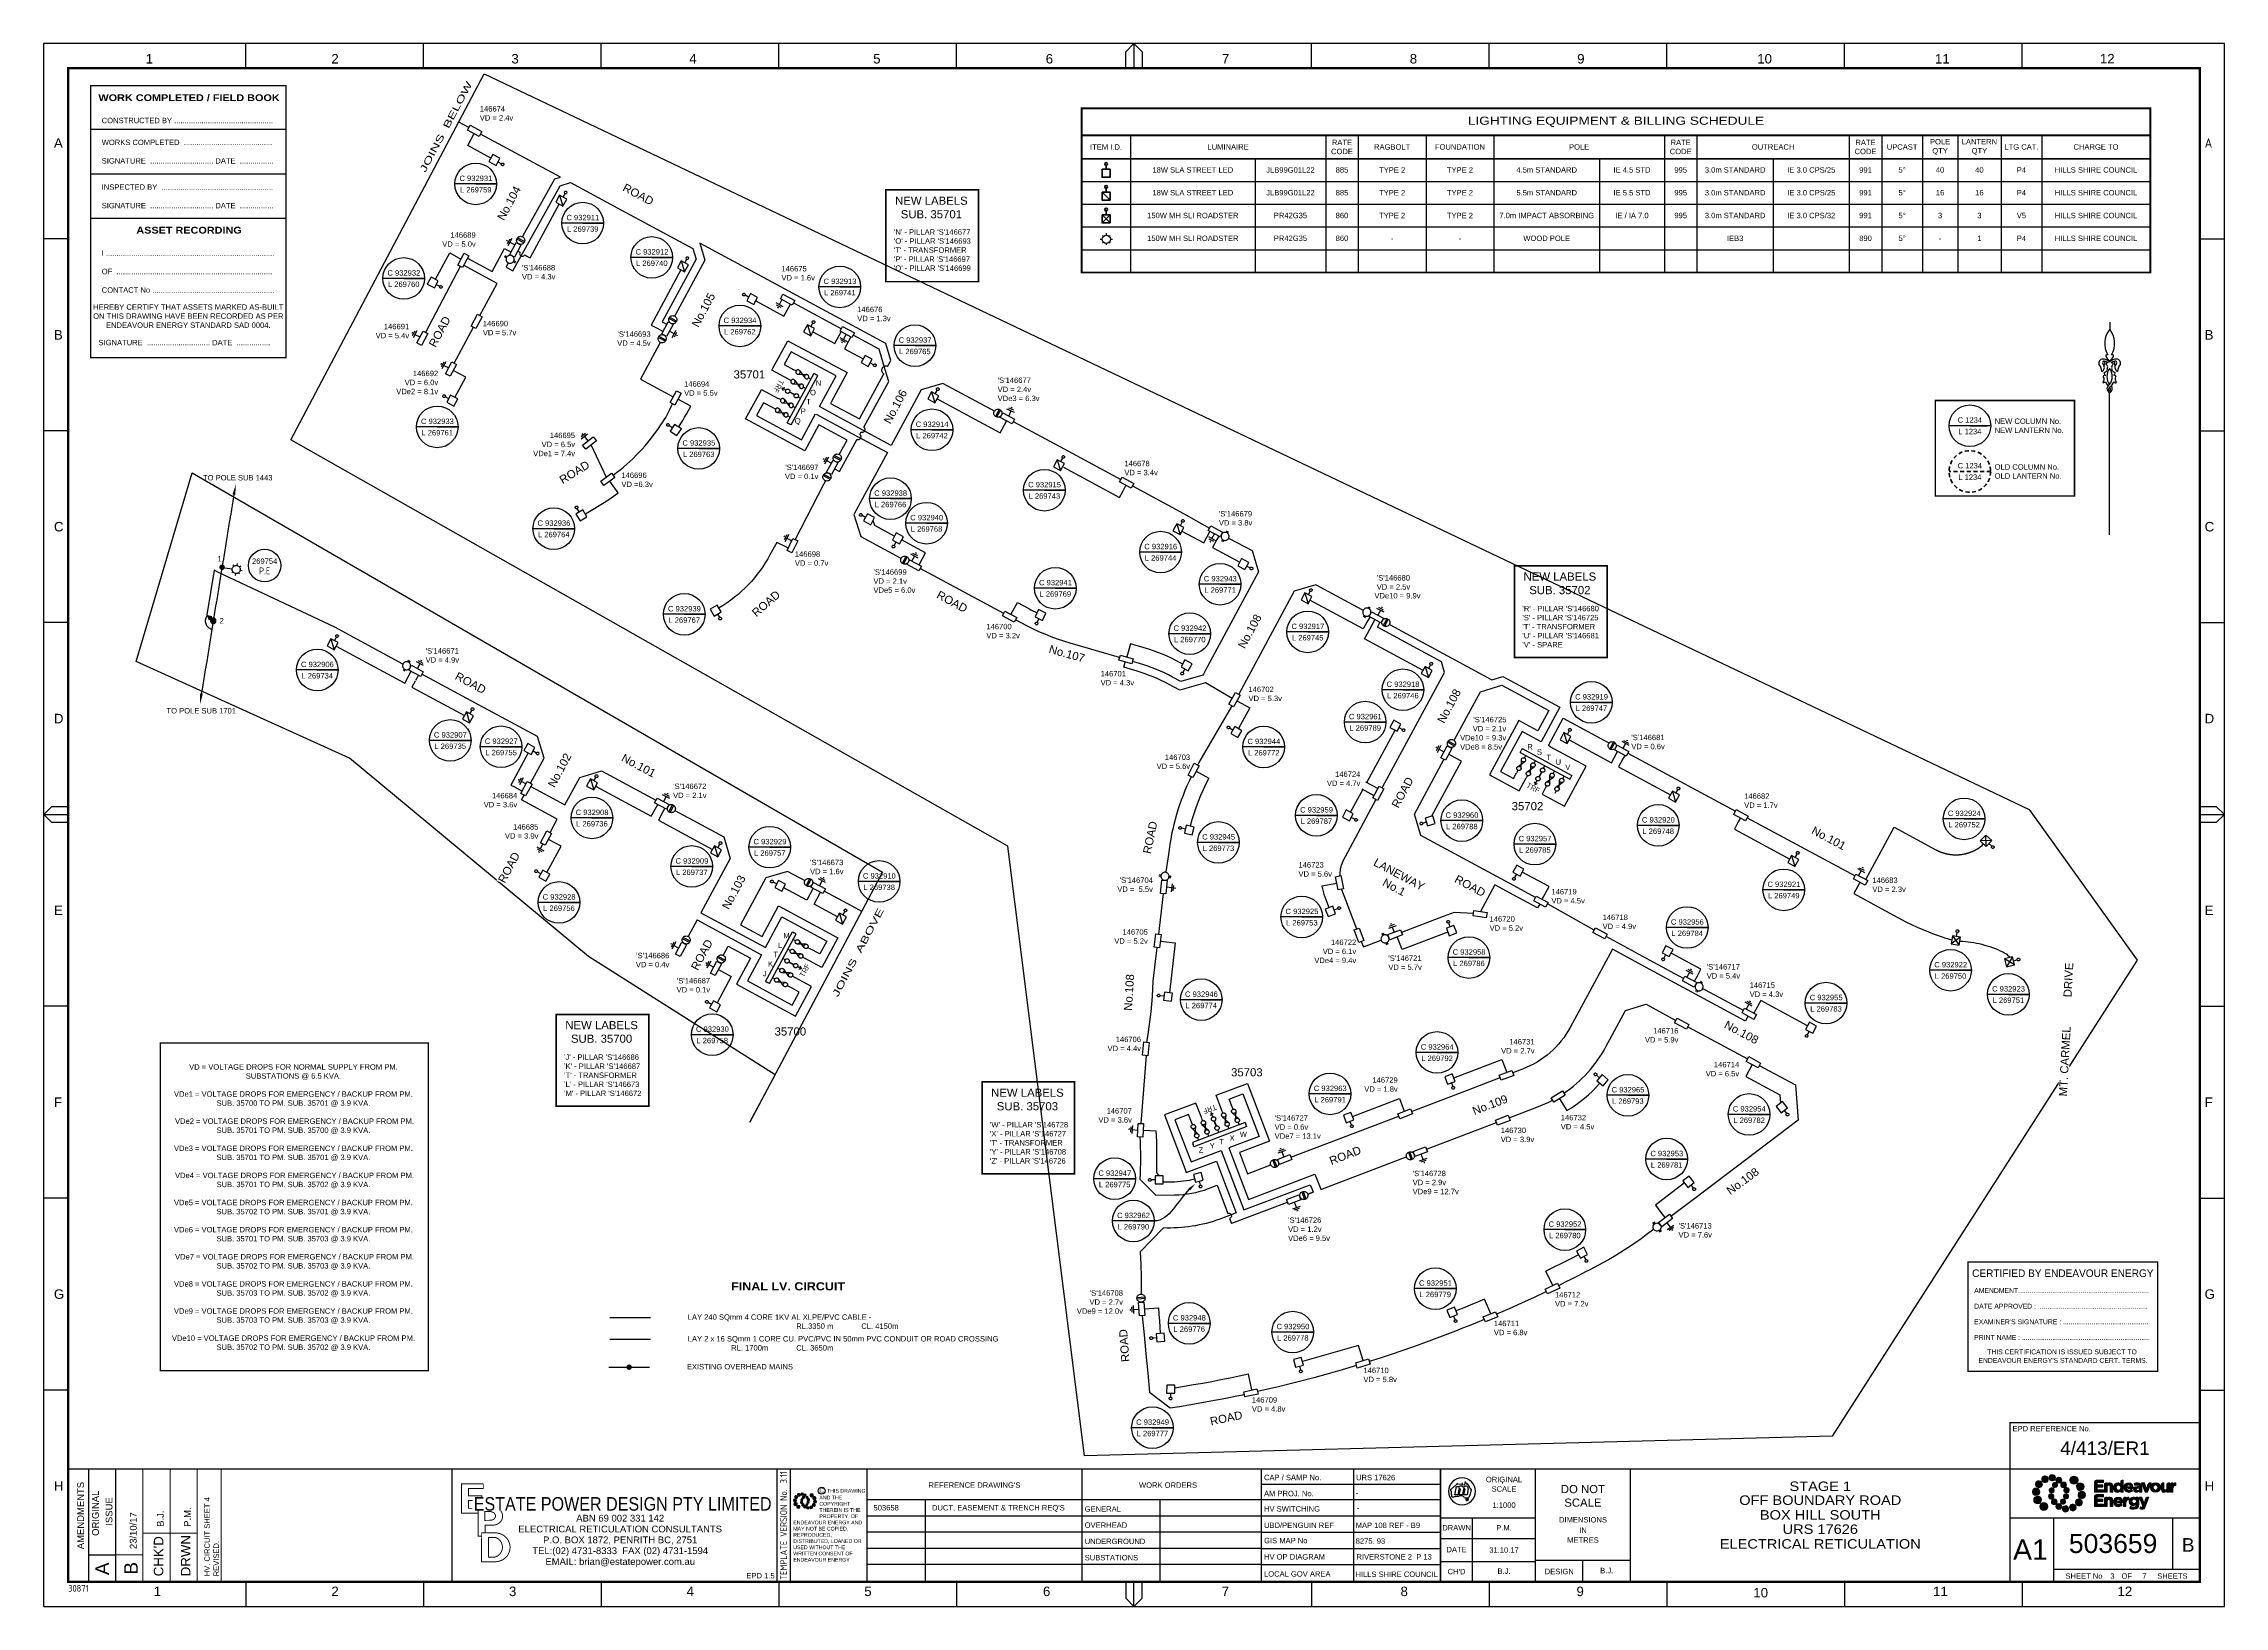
# Paper-space layout 'Retic LV (3)' of a CAD drawing. Header units: metres. Extents: x -9 to 795, y -5 to 571.
# The model-space entities are those that its viewports show. They can reach past a viewport. Long polylines and large blocks are cut down to what shows.
import ezdxf
from ezdxf import colors
from ezdxf.entities.mleader import LeaderData, LeaderLine
from ezdxf.enums import TextEntityAlignment as Align
from ezdxf.math import Vec2, Vec3

# ---------------------------------------------------------------- set-up
doc = ezdxf.new("R2010")
doc.units = ezdxf.units.M
doc.header["$LTSCALE"] = 0.7
for name, pattern in [('Cable Exist OH', [1, 1, 0]), ('Cable Exist UG', [8.2, 4, -1.2, 1.8, -1.2]), ('Dash', [5, 3, -2])]:
    doc.linetypes.add(name, pattern=pattern)
doc.layers.get('0').update_dxf_attribs({"color": 6})
for name, color, linetype in [('_User Miscellaneous1', 3, 'Continuous'), ('_User Miscellaneous4', 7, 'Continuous'), ('_User Miscellaneous7', 150, 'Continuous'), ('_User Miscellaneous8', 7, 'Continuous'), ('_User Miscellaneous9', 8, 'Continuous'), ('_User_LV_Exist', 7, 'Continuous'), ('Cadastre Roads_SP_NEW', 8, 'Continuous'), ('Equip_LV_MOD', 5, 'Continuous'), ('Equip_LV_NEW', 5, 'Continuous'), ('Equip_SP_HV_EXT', 7, 'Continuous'), ('Equip_SP_LV_NEW', 2, 'Continuous'), ('Equip_SP_SL_NEW', 70, 'Continuous'), ('Mains_LV_NEW_Hardwired', 2, 'Continuous'), ('Mains_LV_NEW_R6', 2, 'Continuous'), ('Mains_LV_NEW_T84', 2, 'Continuous'), ('Notes', 7, 'Continuous'), ('Sub_LV_EXT', 5, 'Continuous'), ('SupportsOH_SP_TR_HV_LV_SL_MOD', 3, 'Continuous'), ('SupportsUG_SP_LV_NEW', 2, 'Continuous'), ('SupportsUG_SP_LV_SL_NEW', 2, 'Continuous')]:
    doc.layers.add(name, color=color, linetype=linetype)
doc.layers.add('_User Miscellaneous12', color=7, linetype='Continuous', lineweight=35)
doc.layers.add('_User Miscellaneous5', color=7, linetype='Continuous', lineweight=35)
doc.layers.add('Features_HIDE', color=1, linetype='Continuous', plot=False)
doc.layers.add('Viewports', color=8, linetype='Continuous', plot=False)
doc.styles.add('ARIAL', font='arial.ttf', dxfattribs={"height": 2})
doc.styles.add('ARIAL 2.5', font='arial.ttf', dxfattribs={"height": 2.5})
doc.styles.add('ARIAL 3.0', font='arial.ttf', dxfattribs={"height": 3})
doc.styles.add('iecARIAL', font='arial.ttf', dxfattribs={"height": 2})
doc.styles.add('iecISOCP', font='isocp.shx')
doc.styles.add('IESYMBOL1', font='isocp.shx')
doc.styles.add('POLE_LABEL', font='arial.ttf')
doc.styles.add('SL_LABEL', font='arial.ttf')
doc.styles.get("Standard").update_dxf_attribs({"font": 'arial.ttf'})
doc.styles.add('style1', font='iso3098b.shx')
doc.styles.add('STYLE2', font='')
doc.styles.get('STYLE2').set_extended_font_data('Arial Black')
doc.linetypes.add('Cable New UG', pattern='A,8,-1,["x",style1,S=3.5,R=0,X=0.35,Y=-1],-3.5', length=12.5)
doc.linetypes.add('Cable Z', pattern='A,8,-1,["Z",Standard,S=2.5,R=0,X=0.35,Y=-1.25],-3.5', length=12.5)

# ---------------------------------------------------------------- blocks, each defined once
blk = doc.blocks.new('EE_LOGO_SMALL')
at = {"layer": 'Notes'}
h = blk.add_hatch(color=256, dxfattribs=at)
edge = h.paths.add_edge_path()
edge.add_spline(control_points=[(-8.4, 2), (-9.2, 2), (-9.8, 1.4), (-9.8, 0.7), (-9.9, -0.1), (-9.3, -0.7), (-8.6, -0.8), (-7.8, -0.8), (-7.2, -0.2), (-7.1, 0.5), (-7.1, 1.3), (-7.7, 1.9), (-8.4, 2)], knot_values=[0, 0, 0, 0, 1, 1, 1, 2, 2, 2, 3, 3, 3, 4, 4, 4, 4], degree=3, periodic=0)
h = blk.add_hatch(color=256, dxfattribs=at)
edge = h.paths.add_edge_path()
edge.add_spline(control_points=[(-6.8, 4.5), (-7.4, 4.8), (-8.2, 4.6), (-8.6, 4), (-8.9, 3.4), (-8.7, 2.6), (-8.1, 2.2), (-7.5, 1.9), (-6.7, 2.1), (-6.3, 2.7), (-6, 3.3), (-6.2, 4.1), (-6.8, 4.5)], knot_values=[0, 0, 0, 0, 1, 1, 1, 2, 2, 2, 3, 3, 3, 4, 4, 4, 4], degree=3, periodic=0)
h = blk.add_hatch(color=256, dxfattribs=at)
edge = h.paths.add_edge_path()
edge.add_spline(control_points=[(-4.2, 5.9), (-4.6, 6.5), (-5.3, 6.6), (-5.9, 6.3), (-6.4, 5.9), (-6.6, 5.1), (-6.2, 4.6), (-5.9, 4), (-5.1, 3.8), (-4.6, 4.2), (-4, 4.6), (-3.8, 5.3), (-4.2, 5.9)], knot_values=[0, 0, 0, 0, 1, 1, 1, 2, 2, 2, 3, 3, 3, 4, 4, 4, 4], degree=3, periodic=0)
h = blk.add_hatch(color=256, dxfattribs=at)
edge = h.paths.add_edge_path()
edge.add_spline(control_points=[(-1.3, 5.9), (-1.4, 6.5), (-2, 7), (-2.6, 6.9), (-3.3, 6.9), (-3.7, 6.3), (-3.7, 5.6), (-3.6, 5), (-3, 4.5), (-2.4, 4.6), (-1.7, 4.7), (-1.3, 5.2), (-1.3, 5.9)], knot_values=[0, 0, 0, 0, 1, 1, 1, 2, 2, 2, 3, 3, 3, 4, 4, 4, 4], degree=3, periodic=0)
h = blk.add_hatch(color=256, dxfattribs=at)
edge = h.paths.add_edge_path()
edge.add_spline(control_points=[(-2.5, 2.1), (-3, 2.2), (-3.5, 1.9), (-3.6, 1.3), (-3.7, 0.8), (-3.4, 0.3), (-2.9, 0.2), (-2.4, 0.1), (-1.9, 0.4), (-1.8, 0.9), (-1.7, 1.5), (-2, 2), (-2.5, 2.1)], knot_values=[0, 0, 0, 0, 1, 1, 1, 2, 2, 2, 3, 3, 3, 4, 4, 4, 4], degree=3, periodic=0)
h = blk.add_hatch(color=256, dxfattribs=at)
edge = h.paths.add_edge_path()
edge.add_spline(control_points=[(1, 4.9), (1, 4.3), (0.5, 3.8), (-0.1, 3.8), (-0.7, 3.8), (-1.2, 4.3), (-1.2, 4.9), (-1.2, 5.5), (-0.7, 6), (-0.1, 6), (0.5, 6), (1, 5.5), (1, 4.9)], knot_values=[0, 0, 0, 0, 1, 1, 1, 2, 2, 2, 3, 3, 3, 4, 4, 4, 4], degree=3, periodic=0)
edge = h.paths.add_edge_path()
edge.add_spline(control_points=[(-1.4, 4), (-1.9, 4.1), (-2.4, 3.8), (-2.5, 3.3), (-2.6, 2.7), (-2.3, 2.2), (-1.8, 2.1), (-1.3, 2), (-0.7, 2.3), (-0.6, 2.9), (-0.5, 3.4), (-0.9, 3.9), (-1.4, 4)], knot_values=[0, 0, 0, 0, 1, 1, 1, 2, 2, 2, 3, 3, 3, 4, 4, 4, 4], degree=3, periodic=0)
h = blk.add_hatch(color=256, dxfattribs=at)
edge = h.paths.add_edge_path()
edge.add_spline(control_points=[(2.3, 2.4), (2.8, 2.8), (2.8, 3.4), (2.4, 3.9), (2, 4.3), (1.4, 4.3), (0.9, 3.9), (0.5, 3.6), (0.5, 2.9), (0.9, 2.5), (1.2, 2), (1.9, 2), (2.3, 2.4)], knot_values=[0, 0, 0, 0, 1, 1, 1, 2, 2, 2, 3, 3, 3, 4, 4, 4, 4], degree=3, periodic=0)
edge = h.paths.add_edge_path()
edge.add_spline(control_points=[(1, 4.9), (1, 4.3), (0.5, 3.8), (-0.1, 3.8), (-0.7, 3.8), (-1.2, 4.3), (-1.2, 4.9), (-1.2, 5.5), (-0.7, 6), (-0.1, 6), (0.5, 6), (1, 5.5), (1, 4.9)], knot_values=[0, 0, 0, 0, 1, 1, 1, 2, 2, 2, 3, 3, 3, 4, 4, 4, 4], degree=3, periodic=0)
h = blk.add_hatch(color=256, dxfattribs=at)
edge = h.paths.add_edge_path()
edge.add_spline(control_points=[(1, 4.9), (1, 4.3), (0.5, 3.8), (-0.1, 3.8), (-0.7, 3.8), (-1.2, 4.3), (-1.2, 4.9), (-1.2, 5.5), (-0.7, 6), (-0.1, 6), (0.5, 6), (1, 5.5), (1, 4.9)], knot_values=[0, 0, 0, 0, 1, 1, 1, 2, 2, 2, 3, 3, 3, 4, 4, 4, 4], degree=3, periodic=0)
edge = h.paths.add_edge_path(flags=16)
edge.add_spline(control_points=[(1, 4.9), (1, 4.3), (0.5, 3.8), (-0.1, 3.8), (-0.7, 3.8), (-1.2, 4.3), (-1.2, 4.9), (-1.2, 5.5), (-0.7, 6), (-0.1, 6), (0.5, 6), (1, 5.5), (1, 4.9)], knot_values=[0, 0, 0, 0, 1, 1, 1, 2, 2, 2, 3, 3, 3, 4, 4, 4, 4], degree=3, periodic=0)
h = blk.add_hatch(color=256, dxfattribs=at)
edge = h.paths.add_edge_path()
edge.add_spline(control_points=[(3, 0.2), (3.5, 0.3), (3.8, 0.9), (3.7, 1.4), (3.6, 1.9), (3, 2.3), (2.5, 2.1), (1.9, 2), (1.6, 1.4), (1.8, 0.9), (1.9, 0.4), (2.5, 0.1), (3, 0.2)], knot_values=[0, 0, 0, 0, 1, 1, 1, 2, 2, 2, 3, 3, 3, 4, 4, 4, 4], degree=3, periodic=0)
h = blk.add_hatch(color=256, dxfattribs=at)
edge = h.paths.add_edge_path()
edge.add_spline(control_points=[(7, 4.9), (7, 4), (6.3, 3.4), (5.5, 3.4), (4.6, 3.4), (4, 4), (4, 4.9), (4, 5.7), (4.6, 6.4), (5.5, 6.4), (6.3, 6.4), (7, 5.7), (7, 4.9)], knot_values=[0, 0, 0, 0, 1, 1, 1, 2, 2, 2, 3, 3, 3, 4, 4, 4, 4], degree=3, periodic=0)
h = blk.add_hatch(color=256, dxfattribs=at)
edge = h.paths.add_edge_path()
edge.add_spline(control_points=[(8.4, 1.1), (9.1, 1.5), (9.4, 2.3), (9.1, 3), (8.8, 3.7), (7.9, 4.1), (7.2, 3.8), (6.5, 3.4), (6.2, 2.6), (6.5, 1.9), (6.8, 1.2), (7.7, 0.8), (8.4, 1.1)], knot_values=[0, 0, 0, 0, 1, 1, 1, 2, 2, 2, 3, 3, 3, 4, 4, 4, 4], degree=3, periodic=0)
h = blk.add_hatch(color=256, dxfattribs=at)
edge = h.paths.add_edge_path()
edge.add_spline(control_points=[(8.3, -1.9), (9, -1.9), (9.7, -1.4), (9.7, -0.6), (9.7, 0.1), (9.2, 0.8), (8.4, 0.8), (7.7, 0.8), (7, 0.3), (7, -0.5), (6.9, -1.2), (7.5, -1.9), (8.3, -1.9)], knot_values=[0, 0, 0, 0, 1, 1, 1, 2, 2, 2, 3, 3, 3, 4, 4, 4, 4], degree=3, periodic=0)
h = blk.add_hatch(color=256, dxfattribs=at)
edge = h.paths.add_edge_path()
edge.add_spline(control_points=[(-8.5, -1.1), (-9.2, -1.4), (-9.6, -2.3), (-9.3, -3), (-8.9, -3.7), (-8.1, -4), (-7.4, -3.7), (-6.7, -3.4), (-6.3, -2.5), (-6.6, -1.8), (-7, -1.1), (-7.8, -0.8), (-8.5, -1.1)], knot_values=[0, 0, 0, 0, 1, 1, 1, 2, 2, 2, 3, 3, 3, 4, 4, 4, 4], degree=3, periodic=0)
h = blk.add_hatch(color=256, dxfattribs=at)
edge = h.paths.add_edge_path()
edge.add_spline(control_points=[(-7.1, -4.8), (-7.1, -4), (-6.5, -3.3), (-5.6, -3.3), (-4.8, -3.3), (-4.1, -4), (-4.1, -4.8), (-4.1, -5.7), (-4.8, -6.3), (-5.6, -6.3), (-6.5, -6.3), (-7.1, -5.7), (-7.1, -4.8)], knot_values=[0, 0, 0, 0, 1, 1, 1, 2, 2, 2, 3, 3, 3, 4, 4, 4, 4], degree=3, periodic=0)
h = blk.add_hatch(color=256, dxfattribs=at)
edge = h.paths.add_edge_path()
edge.add_spline(control_points=[(-3.1, -0.2), (-3.7, -0.3), (-4, -0.8), (-3.8, -1.4), (-3.7, -1.9), (-3.2, -2.2), (-2.6, -2.1), (-2.1, -1.9), (-1.8, -1.4), (-1.9, -0.9), (-2.1, -0.3), (-2.6, 0), (-3.1, -0.2)], knot_values=[0, 0, 0, 0, 1, 1, 1, 2, 2, 2, 3, 3, 3, 4, 4, 4, 4], degree=3, periodic=0)
h = blk.add_hatch(color=256, dxfattribs=at)
edge = h.paths.add_edge_path()
edge.add_spline(control_points=[(-2.5, -2.3), (-2.9, -2.7), (-3, -3.4), (-2.6, -3.8), (-2.2, -4.2), (-1.5, -4.3), (-1.1, -3.9), (-0.7, -3.5), (-0.6, -2.8), (-1, -2.4), (-1.4, -2), (-2, -1.9), (-2.5, -2.3)], knot_values=[0, 0, 0, 0, 1, 1, 1, 2, 2, 2, 3, 3, 3, 4, 4, 4, 4], degree=3, periodic=0)
h = blk.add_hatch(color=256, dxfattribs=at)
edge = h.paths.add_edge_path()
edge.add_spline(control_points=[(-1.2, -4.8), (-1.2, -4.2), (-0.7, -3.7), (-0.1, -3.7), (0.5, -3.7), (1, -4.2), (1, -4.8), (1, -5.4), (0.5, -5.9), (-0.1, -5.9), (-0.7, -5.9), (-1.2, -5.4), (-1.2, -4.8)], knot_values=[0, 0, 0, 0, 1, 1, 1, 2, 2, 2, 3, 3, 3, 4, 4, 4, 4], degree=3, periodic=0)
h = blk.add_hatch(color=256, dxfattribs=at)
edge = h.paths.add_edge_path()
edge.add_spline(control_points=[(1.2, -3.9), (1.7, -4.1), (2.2, -3.7), (2.3, -3.2), (2.5, -2.7), (2.1, -2.2), (1.6, -2.1), (1.1, -2), (0.6, -2.3), (0.5, -2.8), (0.4, -3.3), (0.7, -3.8), (1.2, -3.9)], knot_values=[0, 0, 0, 0, 1, 1, 1, 2, 2, 2, 3, 3, 3, 4, 4, 4, 4], degree=3, periodic=0)
h = blk.add_hatch(color=256, dxfattribs=at)
edge = h.paths.add_edge_path()
edge.add_spline(control_points=[(1.2, -5.8), (1.3, -6.5), (1.8, -6.9), (2.5, -6.9), (3.1, -6.8), (3.6, -6.2), (3.5, -5.6), (3.4, -5), (2.9, -4.5), (2.2, -4.6), (1.6, -4.6), (1.1, -5.2), (1.2, -5.8)], knot_values=[0, 0, 0, 0, 1, 1, 1, 2, 2, 2, 3, 3, 3, 4, 4, 4, 4], degree=3, periodic=0)
h = blk.add_hatch(color=256, dxfattribs=at)
edge = h.paths.add_edge_path()
edge.add_spline(control_points=[(2.4, -2), (2.9, -2.1), (3.4, -1.8), (3.5, -1.3), (3.6, -0.8), (3.3, -0.3), (2.8, -0.2), (2.2, -0.1), (1.7, -0.4), (1.6, -0.9), (1.5, -1.4), (1.8, -1.9), (2.4, -2)], knot_values=[0, 0, 0, 0, 1, 1, 1, 2, 2, 2, 3, 3, 3, 4, 4, 4, 4], degree=3, periodic=0)
h = blk.add_hatch(color=256, dxfattribs=at)
edge = h.paths.add_edge_path()
edge.add_spline(control_points=[(4, -5.8), (4.4, -6.4), (5.2, -6.6), (5.7, -6.2), (6.3, -5.8), (6.5, -5.1), (6.1, -4.5), (5.7, -4), (5, -3.8), (4.4, -4.2), (3.8, -4.5), (3.7, -5.3), (4, -5.8)], knot_values=[0, 0, 0, 0, 1, 1, 1, 2, 2, 2, 3, 3, 3, 4, 4, 4, 4], degree=3, periodic=0)
h = blk.add_hatch(color=256, dxfattribs=at)
edge = h.paths.add_edge_path()
edge.add_spline(control_points=[(6.7, -4.4), (7.3, -4.8), (8.1, -4.6), (8.4, -4), (8.8, -3.3), (8.6, -2.6), (8, -2.2), (7.3, -1.8), (6.6, -2.1), (6.2, -2.7), (5.8, -3.3), (6, -4.1), (6.7, -4.4)], knot_values=[0, 0, 0, 0, 1, 1, 1, 2, 2, 2, 3, 3, 3, 4, 4, 4, 4], degree=3, periodic=0)
at = {"layer": 'Notes', "lineweight": 0}
for points in [[(1.8, 2.1), (1.8, 2.1)], [(-2, -2.1), (-2, -2.1)]]:
    blk.add_lwpolyline(points, dxfattribs=at)
for points in [[(-8.4, 2), (-9.2, 2), (-9.8, 1.4), (-9.8, 0.7), (-9.9, -0.1), (-9.3, -0.7), (-8.6, -0.8), (-7.8, -0.8), (-7.2, -0.2), (-7.1, 0.5), (-7.1, 1.3), (-7.7, 1.9), (-8.4, 2)], [(-6.8, 4.5), (-7.4, 4.8), (-8.2, 4.6), (-8.6, 4), (-8.9, 3.4), (-8.7, 2.6), (-8.1, 2.2), (-7.5, 1.9), (-6.7, 2.1), (-6.3, 2.7), (-6, 3.3), (-6.2, 4.1), (-6.8, 4.5)], [(-4.2, 5.9), (-4.6, 6.5), (-5.3, 6.6), (-5.9, 6.3), (-6.4, 5.9), (-6.6, 5.1), (-6.2, 4.6), (-5.9, 4), (-5.1, 3.8), (-4.6, 4.2), (-4, 4.6), (-3.8, 5.3), (-4.2, 5.9)], [(-1.3, 5.9), (-1.4, 6.5), (-2, 7), (-2.6, 6.9), (-3.3, 6.9), (-3.7, 6.3), (-3.7, 5.6), (-3.6, 5), (-3, 4.5), (-2.4, 4.6), (-1.7, 4.7), (-1.3, 5.2), (-1.3, 5.9)], [(-2.5, 2.1), (-3, 2.2), (-3.5, 1.9), (-3.6, 1.3), (-3.7, 0.8), (-3.4, 0.3), (-2.9, 0.2), (-2.4, 0.1), (-1.9, 0.4), (-1.8, 0.9), (-1.7, 1.5), (-2, 2), (-2.5, 2.1)], [(-1.4, 4), (-1.9, 4.1), (-2.4, 3.8), (-2.5, 3.3), (-2.6, 2.7), (-2.3, 2.2), (-1.8, 2.1), (-1.3, 2), (-0.7, 2.3), (-0.6, 2.9), (-0.5, 3.4), (-0.9, 3.9), (-1.4, 4)], [(1, 4.9), (1, 4.3), (0.5, 3.8), (-0.1, 3.8), (-0.7, 3.8), (-1.2, 4.3), (-1.2, 4.9), (-1.2, 5.5), (-0.7, 6), (-0.1, 6), (0.5, 6), (1, 5.5), (1, 4.9)], [(1, 4.9), (1, 4.3), (0.5, 3.8), (-0.1, 3.8), (-0.7, 3.8), (-1.2, 4.3), (-1.2, 4.9), (-1.2, 5.5), (-0.7, 6), (-0.1, 6), (0.5, 6), (1, 5.5), (1, 4.9)], [(2.3, 2.4), (2.8, 2.8), (2.8, 3.4), (2.4, 3.9), (2, 4.3), (1.4, 4.3), (0.9, 3.9), (0.5, 3.6), (0.5, 2.9), (0.9, 2.5), (1.2, 2), (1.9, 2), (2.3, 2.4)], [(3, 0.2), (3.5, 0.3), (3.8, 0.9), (3.7, 1.4), (3.6, 1.9), (3, 2.3), (2.5, 2.1), (1.9, 2), (1.6, 1.4), (1.8, 0.9), (1.9, 0.4), (2.5, 0.1), (3, 0.2)], [(7, 4.9), (7, 4), (6.3, 3.4), (5.5, 3.4), (4.6, 3.4), (4, 4), (4, 4.9), (4, 5.7), (4.6, 6.4), (5.5, 6.4), (6.3, 6.4), (7, 5.7), (7, 4.9)], [(8.4, 1.1), (9.1, 1.5), (9.4, 2.3), (9.1, 3), (8.8, 3.7), (7.9, 4.1), (7.2, 3.8), (6.5, 3.4), (6.2, 2.6), (6.5, 1.9), (6.8, 1.2), (7.7, 0.8), (8.4, 1.1)], [(8.3, -1.9), (9, -1.9), (9.7, -1.4), (9.7, -0.6), (9.7, 0.1), (9.2, 0.8), (8.4, 0.8), (7.7, 0.8), (7, 0.3), (7, -0.5), (6.9, -1.2), (7.5, -1.9), (8.3, -1.9)], [(-8.5, -1.1), (-9.2, -1.4), (-9.6, -2.3), (-9.3, -3), (-8.9, -3.7), (-8.1, -4), (-7.4, -3.7), (-6.7, -3.4), (-6.3, -2.5), (-6.6, -1.8), (-7, -1.1), (-7.8, -0.8), (-8.5, -1.1)], [(-7.1, -4.8), (-7.1, -4), (-6.5, -3.3), (-5.6, -3.3), (-4.8, -3.3), (-4.1, -4), (-4.1, -4.8), (-4.1, -5.7), (-4.8, -6.3), (-5.6, -6.3), (-6.5, -6.3), (-7.1, -5.7), (-7.1, -4.8)], [(-3.1, -0.2), (-3.7, -0.3), (-4, -0.8), (-3.8, -1.4), (-3.7, -1.9), (-3.2, -2.2), (-2.6, -2.1), (-2.1, -1.9), (-1.8, -1.4), (-1.9, -0.9), (-2.1, -0.3), (-2.6, 0), (-3.1, -0.2)], [(-2.5, -2.3), (-2.9, -2.7), (-3, -3.4), (-2.6, -3.8), (-2.2, -4.2), (-1.5, -4.3), (-1.1, -3.9), (-0.7, -3.5), (-0.6, -2.8), (-1, -2.4), (-1.4, -2), (-2, -1.9), (-2.5, -2.3)], [(-1.2, -4.8), (-1.2, -4.2), (-0.7, -3.7), (-0.1, -3.7), (0.5, -3.7), (1, -4.2), (1, -4.8), (1, -5.4), (0.5, -5.9), (-0.1, -5.9), (-0.7, -5.9), (-1.2, -5.4), (-1.2, -4.8)], [(1.2, -3.9), (1.7, -4.1), (2.2, -3.7), (2.3, -3.2), (2.5, -2.7), (2.1, -2.2), (1.6, -2.1), (1.1, -2), (0.6, -2.3), (0.5, -2.8), (0.4, -3.3), (0.7, -3.8), (1.2, -3.9)], [(1.2, -5.8), (1.3, -6.5), (1.8, -6.9), (2.5, -6.9), (3.1, -6.8), (3.6, -6.2), (3.5, -5.6), (3.4, -5), (2.9, -4.5), (2.2, -4.6), (1.6, -4.6), (1.1, -5.2), (1.2, -5.8)], [(2.4, -2), (2.9, -2.1), (3.4, -1.8), (3.5, -1.3), (3.6, -0.8), (3.3, -0.3), (2.8, -0.2), (2.2, -0.1), (1.7, -0.4), (1.6, -0.9), (1.5, -1.4), (1.8, -1.9), (2.4, -2)], [(4, -5.8), (4.4, -6.4), (5.2, -6.6), (5.7, -6.2), (6.3, -5.8), (6.5, -5.1), (6.1, -4.5), (5.7, -4), (5, -3.8), (4.4, -4.2), (3.8, -4.5), (3.7, -5.3), (4, -5.8)], [(6.7, -4.4), (7.3, -4.8), (8.1, -4.6), (8.4, -4), (8.8, -3.3), (8.6, -2.6), (8, -2.2), (7.3, -1.8), (6.6, -2.1), (6.2, -2.7), (5.8, -3.3), (6, -4.1), (6.7, -4.4)]]:
    blk.add_open_spline(points, degree=3, knots=[0, 0, 0, 0, 1, 1, 1, 2, 2, 2, 3, 3, 3, 4, 4, 4, 4], dxfattribs=at)
blk = doc.blocks.new('EE_COPYRIGHT_A1')
at = {"layer": 'Notes'}
blk.add_circle((9.53, -0.82), 1.15, dxfattribs=at)
at = {"xscale": 0.4, "yscale": 0.4, "zscale": 0.4}
blk.add_blockref('EE_LOGO_SMALL', (3.96, -4.29), dxfattribs=at)
at = {"layer": 'Notes', "insert": (0, 0), "char_height": 1.25, "width": 24.1208, "attachment_point": 1, "style": 'ARIAL'}
blk.add_mtext('\\pt8.75;               ^I{\\H1.2x;C } THIS DRAWING\\P\\pi-8.75,l8.75,t8.75,20;       ^IAND THE ^I\\P\\pi0,t8.75;COPYRIGHT\\P\\pi-8.75,t1.25,8.75;^I^ITHEREIN IS THE PROPERTY  OF \\P\\pi0,l0,t1.25;ENDEAVOUR ENERGY AND MAY NOT BE COPIED, REPRODUCED, DISTRIBUTED, LOANED OR USED WITHOUT THE WRITTEN CONSENT OF ENDEAVOUR ENERGY', dxfattribs=at)
blk = doc.blocks.new('A1_FRAME_TITLE')
at = {"layer": '_User Miscellaneous1'}
h = blk.add_hatch(color=256, dxfattribs=at)
edge = h.paths.add_edge_path()
edge.add_spline(control_points=[(734.78, 40.56), (734.04, 40.6), (733.4, 40.03), (733.36, 39.28), (733.31, 38.53), (733.88, 37.89), (734.63, 37.85), (735.38, 37.81), (736.02, 38.38), (736.06, 39.13), (736.1, 39.87), (735.53, 40.51), (734.78, 40.56)], knot_values=[0, 0, 0, 0, 1, 1, 1, 2, 2, 2, 3, 3, 3, 4, 4, 4, 4], degree=3, periodic=0)
h = blk.add_hatch(color=256, dxfattribs=at)
edge = h.paths.add_edge_path()
edge.add_spline(control_points=[(736.39, 43.07), (735.78, 43.43), (734.99, 43.22), (734.63, 42.61), (734.27, 41.99), (734.48, 41.21), (735.09, 40.85), (735.71, 40.49), (736.5, 40.7), (736.85, 41.31), (737.21, 41.93), (737.01, 42.72), (736.39, 43.07)], knot_values=[0, 0, 0, 0, 1, 1, 1, 2, 2, 2, 3, 3, 3, 4, 4, 4, 4], degree=3, periodic=0)
h = blk.add_hatch(color=256, dxfattribs=at)
edge = h.paths.add_edge_path()
edge.add_spline(control_points=[(739, 44.49), (738.64, 45.06), (737.88, 45.23), (737.31, 44.86), (736.75, 44.49), (736.58, 43.74), (736.95, 43.17), (737.32, 42.6), (738.07, 42.44), (738.64, 42.8), (739.21, 43.17), (739.37, 43.93), (739, 44.49)], knot_values=[0, 0, 0, 0, 1, 1, 1, 2, 2, 2, 3, 3, 3, 4, 4, 4, 4], degree=3, periodic=0)
h = blk.add_hatch(color=256, dxfattribs=at)
edge = h.paths.add_edge_path()
edge.add_spline(control_points=[(740.69, 40.68), (740.18, 40.79), (739.68, 40.46), (739.57, 39.95), (739.46, 39.44), (739.78, 38.94), (740.29, 38.83), (740.8, 38.71), (741.31, 39.04), (741.42, 39.55), (741.53, 40.06), (741.2, 40.57), (740.69, 40.68)], knot_values=[0, 0, 0, 0, 1, 1, 1, 2, 2, 2, 3, 3, 3, 4, 4, 4, 4], degree=3, periodic=0)
h = blk.add_hatch(color=256, dxfattribs=at)
edge = h.paths.add_edge_path()
edge.add_spline(control_points=[(741.85, 44.48), (741.78, 45.12), (741.21, 45.59), (740.58, 45.52), (739.94, 45.46), (739.47, 44.89), (739.54, 44.25), (739.6, 43.61), (740.17, 43.15), (740.81, 43.21), (741.45, 43.28), (741.91, 43.84), (741.85, 44.48)], knot_values=[0, 0, 0, 0, 1, 1, 1, 2, 2, 2, 3, 3, 3, 4, 4, 4, 4], degree=3, periodic=0)
h = blk.add_hatch(color=256, dxfattribs=at)
edge = h.paths.add_edge_path()
edge.add_spline(control_points=[(744.21, 43.48), (744.21, 42.88), (743.72, 42.39), (743.12, 42.39), (742.52, 42.39), (742.04, 42.88), (742.04, 43.48), (742.04, 44.08), (742.52, 44.57), (743.12, 44.57), (743.72, 44.57), (744.21, 44.08), (744.21, 43.48)], knot_values=[0, 0, 0, 0, 1, 1, 1, 2, 2, 2, 3, 3, 3, 4, 4, 4, 4], degree=3, periodic=0)
edge = h.paths.add_edge_path()
edge.add_spline(control_points=[(741.83, 42.59), (741.32, 42.7), (740.82, 42.37), (740.71, 41.86), (740.6, 41.35), (740.92, 40.85), (741.43, 40.74), (741.94, 40.63), (742.45, 40.95), (742.56, 41.46), (742.67, 41.97), (742.34, 42.48), (741.83, 42.59)], knot_values=[0, 0, 0, 0, 1, 1, 1, 2, 2, 2, 3, 3, 3, 4, 4, 4, 4], degree=3, periodic=0)
h = blk.add_hatch(color=256, dxfattribs=at)
edge = h.paths.add_edge_path()
edge.add_spline(control_points=[(745.53, 40.98), (745.96, 41.37), (746, 42.03), (745.61, 42.46), (745.23, 42.89), (744.57, 42.93), (744.13, 42.54), (743.7, 42.16), (743.67, 41.49), (744.05, 41.06), (744.44, 40.63), (745.1, 40.59), (745.53, 40.98)], knot_values=[0, 0, 0, 0, 1, 1, 1, 2, 2, 2, 3, 3, 3, 4, 4, 4, 4], degree=3, periodic=0)
edge = h.paths.add_edge_path()
edge.add_spline(control_points=[(744.21, 43.48), (744.21, 42.88), (743.72, 42.39), (743.12, 42.39), (742.52, 42.39), (742.04, 42.88), (742.04, 43.48), (742.04, 44.08), (742.52, 44.57), (743.12, 44.57), (743.72, 44.57), (744.21, 44.08), (744.21, 43.48)], knot_values=[0, 0, 0, 0, 1, 1, 1, 2, 2, 2, 3, 3, 3, 4, 4, 4, 4], degree=3, periodic=0)
h = blk.add_hatch(color=256, dxfattribs=at)
edge = h.paths.add_edge_path()
edge.add_spline(control_points=[(744.21, 43.48), (744.21, 42.88), (743.72, 42.39), (743.12, 42.39), (742.52, 42.39), (742.04, 42.88), (742.04, 43.48), (742.04, 44.08), (742.52, 44.57), (743.12, 44.57), (743.72, 44.57), (744.21, 44.08), (744.21, 43.48)], knot_values=[0, 0, 0, 0, 1, 1, 1, 2, 2, 2, 3, 3, 3, 4, 4, 4, 4], degree=3, periodic=0)
edge = h.paths.add_edge_path(flags=16)
edge.add_spline(control_points=[(744.21, 43.48), (744.21, 42.88), (743.72, 42.39), (743.12, 42.39), (742.52, 42.39), (742.04, 42.88), (742.04, 43.48), (742.04, 44.08), (742.52, 44.57), (743.12, 44.57), (743.72, 44.57), (744.21, 44.08), (744.21, 43.48)], knot_values=[0, 0, 0, 0, 1, 1, 1, 2, 2, 2, 3, 3, 3, 4, 4, 4, 4], degree=3, periodic=0)
h = blk.add_hatch(color=256, dxfattribs=at)
edge = h.paths.add_edge_path()
edge.add_spline(control_points=[(746.18, 38.8), (746.71, 38.94), (747.03, 39.48), (746.89, 40.01), (746.75, 40.55), (746.2, 40.86), (745.67, 40.72), (745.14, 40.58), (744.82, 40.04), (744.96, 39.51), (745.1, 38.98), (745.65, 38.66), (746.18, 38.8)], knot_values=[0, 0, 0, 0, 1, 1, 1, 2, 2, 2, 3, 3, 3, 4, 4, 4, 4], degree=3, periodic=0)
h = blk.add_hatch(color=256, dxfattribs=at)
edge = h.paths.add_edge_path()
edge.add_spline(control_points=[(750.19, 43.48), (750.19, 42.65), (749.51, 41.97), (748.68, 41.97), (747.84, 41.97), (747.17, 42.65), (747.17, 43.48), (747.17, 44.31), (747.84, 44.99), (748.68, 44.99), (749.51, 44.99), (750.19, 44.31), (750.19, 43.48)], knot_values=[0, 0, 0, 0, 1, 1, 1, 2, 2, 2, 3, 3, 3, 4, 4, 4, 4], degree=3, periodic=0)
h = blk.add_hatch(color=256, dxfattribs=at)
edge = h.paths.add_edge_path()
edge.add_spline(control_points=[(751.57, 39.75), (752.29, 40.06), (752.62, 40.91), (752.3, 41.63), (751.98, 42.35), (751.14, 42.67), (750.42, 42.36), (749.7, 42.04), (749.37, 41.2), (749.69, 40.48), (750.01, 39.76), (750.85, 39.43), (751.57, 39.75)], knot_values=[0, 0, 0, 0, 1, 1, 1, 2, 2, 2, 3, 3, 3, 4, 4, 4, 4], degree=3, periodic=0)
h = blk.add_hatch(color=256, dxfattribs=at)
edge = h.paths.add_edge_path()
edge.add_spline(control_points=[(756.27, 39.06), (756.27, 39.06), (756.27, 42.87), (756.27, 42.92), (756.27, 42.96), (756.27, 43.48), (756.83, 43.48), (757.38, 43.48), (759.63, 43.48), (759.63, 43.48), (759.63, 43.48), (759.63, 42.61), (759.63, 42.61), (759.63, 42.61), (757.24, 42.61), (757.24, 42.61), (757.24, 42.61), (757.24, 41.72), (757.24, 41.72), (757.24, 41.72), (759.32, 41.72), (759.32, 41.72), (759.32, 41.72), (759.32, 40.85), (759.32, 40.85), (759.32, 40.85), (757.24, 40.85), (757.24, 40.85), (757.24, 40.85), (757.24, 39.92), (757.24, 39.92), (757.24, 39.92), (759.63, 39.92), (759.63, 39.92), (759.63, 39.92), (759.63, 39.06), (759.63, 39.06), (759.63, 39.06), (756.27, 39.06), (756.27, 39.06)], knot_values=[0, 0, 0, 0, 1, 1, 1, 2, 2, 2, 3, 3, 3, 4, 4, 4, 5, 5, 5, 6, 6, 6, 7, 7, 7, 8, 8, 8, 9, 9, 9, 10, 10, 10, 11, 11, 11, 12, 12, 12, 13, 13, 13, 13], degree=3, periodic=0)
h = blk.add_hatch(color=256, dxfattribs=at)
edge = h.paths.add_edge_path()
edge.add_spline(control_points=[(762.06, 39.06), (762.06, 39.06), (762.06, 40.95), (762.06, 40.95), (762.06, 41.4), (761.85, 41.64), (761.48, 41.64), (761.12, 41.64), (760.88, 41.4), (760.88, 40.95), (760.88, 40.95), (760.88, 39.06), (760.88, 39.06), (760.88, 39.06), (759.92, 39.06), (759.92, 39.06), (759.92, 39.06), (759.93, 41.83), (759.92, 41.89), (759.92, 41.95), (759.92, 42.44), (760.48, 42.44), (760.88, 42.44), (760.88, 42.44), (760.88, 42.44), (760.88, 42.44), (760.88, 41.96), (760.88, 41.96), (761.11, 42.25), (761.39, 42.51), (761.88, 42.51), (762.6, 42.51), (763.02, 42.03), (763.02, 41.25), (763.02, 41.25), (763.02, 39.06), (763.02, 39.06), (763.02, 39.06), (762.06, 39.06), (762.06, 39.06)], knot_values=[0, 0, 0, 0, 1, 1, 1, 2, 2, 2, 3, 3, 3, 4, 4, 4, 5, 5, 5, 6, 6, 6, 7, 7, 7, 8, 8, 8, 9, 9, 9, 10, 10, 10, 11, 11, 11, 12, 12, 12, 13, 13, 13, 13], degree=3, periodic=0)
h = blk.add_hatch(color=256, dxfattribs=at)
edge = h.paths.add_edge_path(flags=16)
edge.add_spline(control_points=[(765.92, 40.75), (765.92, 41.31), (765.55, 41.69), (765.1, 41.69), (764.65, 41.69), (764.27, 41.32), (764.27, 40.75), (764.27, 40.75), (764.27, 40.74), (764.27, 40.74), (764.27, 40.18), (764.65, 39.8), (765.1, 39.8), (765.55, 39.8), (765.92, 40.18), (765.92, 40.74), (765.92, 40.74), (765.92, 40.75), (765.92, 40.75)], knot_values=[0, 0, 0, 0, 1, 1, 1, 2, 2, 2, 3, 3, 3, 4, 4, 4, 5, 5, 5, 6, 6, 6, 6], degree=3, periodic=0)
edge = h.paths.add_edge_path()
edge.add_spline(control_points=[(765.91, 39.06), (765.91, 39.06), (765.91, 39.54), (765.91, 39.54), (765.67, 39.22), (765.35, 38.99), (764.85, 38.99), (764.06, 38.99), (763.31, 39.61), (763.31, 40.74), (763.31, 40.74), (763.31, 40.75), (763.31, 40.75), (763.31, 41.88), (764.05, 42.5), (764.85, 42.5), (765.36, 42.5), (765.68, 42.27), (765.91, 42), (765.91, 42), (765.91, 42.88), (765.91, 42.92), (765.91, 42.96), (765.91, 43.48), (766.46, 43.48), (766.85, 43.48), (766.87, 43.48), (766.87, 43.48), (766.87, 43.48), (766.87, 39.06), (766.87, 39.06), (766.87, 39.06), (765.91, 39.06), (765.91, 39.06)], knot_values=[0, 0, 0, 0, 1, 1, 1, 2, 2, 2, 3, 3, 3, 4, 4, 4, 5, 5, 5, 6, 6, 6, 7, 7, 7, 8, 8, 8, 9, 9, 9, 10, 10, 10, 11, 11, 11, 11], degree=3, periodic=0)
h = blk.add_hatch(color=256, dxfattribs=at)
edge = h.paths.add_edge_path()
edge.add_spline(control_points=[(768.81, 42.51), (767.82, 42.51), (767.13, 41.71), (767.13, 40.75), (767.13, 40.75), (767.13, 40.73), (767.13, 40.73), (767.13, 39.7), (767.89, 38.99), (768.9, 38.99), (769.52, 38.99), (769.97, 39.22), (770.29, 39.62), (770.29, 39.62), (769.74, 40.1), (769.74, 40.1), (769.47, 39.86), (769.24, 39.76), (768.92, 39.76), (768.45, 39.75), (768.12, 40.11), (768.08, 40.48), (768.04, 40.8), (768.05, 40.91), (768.07, 41.05), (768.14, 41.47), (768.41, 41.74), (768.81, 41.74), (769.21, 41.74), (769.46, 41.45), (769.52, 41.02), (769.52, 41.02), (768.26, 41.02), (768.26, 41.02), (768.26, 41.02), (768.24, 40.42), (768.76, 40.42), (769.29, 40.42), (770.44, 40.42), (770.44, 40.42), (770.45, 40.51), (770.46, 40.56), (770.46, 40.66), (770.46, 40.66), (770.46, 40.67), (770.46, 40.67), (770.46, 41.63), (769.94, 42.51), (768.81, 42.51)], knot_values=[0, 0, 0, 0, 1, 1, 1, 2, 2, 2, 3, 3, 3, 4, 4, 4, 5, 5, 5, 6, 6, 6, 7, 7, 7, 8, 8, 8, 9, 9, 9, 10, 10, 10, 11, 11, 11, 12, 12, 12, 13, 13, 13, 14, 14, 14, 15, 15, 15, 16, 16, 16, 16], degree=3, periodic=0)
h = blk.add_hatch(color=256, dxfattribs=at)
edge = h.paths.add_edge_path(flags=16)
edge.add_spline(control_points=[(772.81, 40.42), (772.65, 40.5), (772.44, 40.55), (772.2, 40.55), (771.79, 40.55), (771.54, 40.38), (771.54, 40.08), (771.54, 40.08), (771.54, 40.07), (771.54, 40.07), (771.54, 39.81), (771.75, 39.66), (772.06, 39.66), (772.51, 39.66), (772.81, 39.9), (772.81, 40.25), (772.81, 40.25), (772.81, 40.42), (772.81, 40.42)], knot_values=[0, 0, 0, 0, 1, 1, 1, 2, 2, 2, 3, 3, 3, 4, 4, 4, 5, 5, 5, 6, 6, 6, 6], degree=3, periodic=0)
edge = h.paths.add_edge_path()
edge.add_spline(control_points=[(772.8, 39.06), (772.8, 39.06), (772.8, 39.42), (772.8, 39.42), (772.56, 39.17), (772.24, 39), (771.77, 39), (771.13, 39), (770.61, 39.36), (770.61, 40.03), (770.61, 40.03), (770.61, 40.04), (770.61, 40.04), (770.61, 40.78), (771.17, 41.12), (771.97, 41.12), (772.32, 41.12), (772.56, 41.07), (772.8, 40.98), (772.8, 40.98), (772.8, 41.04), (772.8, 41.04), (772.8, 41.44), (772.56, 41.69), (772.08, 41.69), (771.71, 41.69), (771.45, 41.62), (771.14, 41.5), (771.14, 41.5), (770.9, 42.24), (770.9, 42.24), (771.27, 42.4), (771.64, 42.51), (772.21, 42.51), (773.26, 42.51), (773.72, 41.97), (773.72, 41.05), (773.72, 41.05), (773.72, 39.06), (773.72, 39.06), (773.72, 39.06), (772.8, 39.06), (772.8, 39.06)], knot_values=[0, 0, 0, 0, 1, 1, 1, 2, 2, 2, 3, 3, 3, 4, 4, 4, 5, 5, 5, 6, 6, 6, 7, 7, 7, 8, 8, 8, 9, 9, 9, 10, 10, 10, 11, 11, 11, 12, 12, 12, 13, 13, 13, 14, 14, 14, 14], degree=3, periodic=0)
h = blk.add_hatch(color=256, dxfattribs=at)
edge = h.paths.add_edge_path()
edge.add_spline(control_points=[(775.83, 39.06), (775.83, 39.06), (774.96, 39.06), (774.96, 39.06), (774.96, 39.06), (773.63, 42.45), (773.63, 42.45), (773.63, 42.45), (774.65, 42.45), (774.65, 42.45), (774.65, 42.45), (775.4, 40.2), (775.4, 40.2), (775.4, 40.2), (775.98, 41.91), (775.98, 41.91), (775.98, 41.91), (776.15, 42.45), (776.52, 42.45), (776.9, 42.45), (777.17, 42.45), (777.17, 42.45), (777.17, 42.45), (775.83, 39.06), (775.83, 39.06)], knot_values=[0, 0, 0, 0, 1, 1, 1, 2, 2, 2, 3, 3, 3, 4, 4, 4, 5, 5, 5, 6, 6, 6, 7, 7, 7, 8, 8, 8, 8], degree=3, periodic=0)
h = blk.add_hatch(color=256, dxfattribs=at)
edge = h.paths.add_edge_path(flags=16)
edge.add_spline(control_points=[(779.64, 40.78), (779.64, 41.28), (779.28, 41.71), (778.75, 41.71), (778.2, 41.71), (777.87, 41.29), (777.87, 40.79), (777.87, 40.79), (777.87, 40.78), (777.87, 40.78), (777.87, 40.28), (778.23, 39.84), (778.76, 39.84), (779.31, 39.84), (779.64, 40.26), (779.64, 40.76), (779.64, 40.76), (779.64, 40.78), (779.64, 40.78)], knot_values=[0, 0, 0, 0, 1, 1, 1, 2, 2, 2, 3, 3, 3, 4, 4, 4, 5, 5, 5, 6, 6, 6, 6], degree=3, periodic=0)
edge = h.paths.add_edge_path()
edge.add_spline(control_points=[(778.75, 39.01), (777.7, 39.01), (776.92, 39.79), (776.92, 40.76), (776.92, 40.76), (776.92, 40.78), (776.92, 40.78), (776.92, 41.75), (777.71, 42.54), (778.76, 42.54), (779.81, 42.54), (780.59, 41.76), (780.59, 40.79), (780.59, 40.79), (780.59, 40.78), (780.59, 40.78), (780.59, 39.8), (779.8, 39.01), (778.75, 39.01)], knot_values=[0, 0, 0, 0, 1, 1, 1, 2, 2, 2, 3, 3, 3, 4, 4, 4, 5, 5, 5, 6, 6, 6, 6], degree=3, periodic=0)
h = blk.add_hatch(color=256, dxfattribs=at)
edge = h.paths.add_edge_path()
edge.add_spline(control_points=[(782.98, 39.06), (782.98, 39.06), (782.98, 39.54), (782.98, 39.54), (782.76, 39.25), (782.48, 39), (781.99, 39), (781.27, 39), (780.84, 39.48), (780.84, 40.25), (780.84, 40.25), (780.84, 41.84), (780.84, 41.89), (780.84, 41.94), (780.84, 42.44), (781.4, 42.44), (781.8, 42.44), (781.8, 42.44), (781.8, 42.44), (781.8, 42.44), (781.8, 40.56), (781.8, 40.56), (781.8, 40.1), (782.02, 39.87), (782.38, 39.87), (782.75, 39.87), (782.98, 40.1), (782.98, 40.56), (782.98, 40.56), (782.98, 41.82), (782.98, 41.89), (782.98, 41.96), (782.99, 42.44), (783.54, 42.44), (783.94, 42.44), (783.94, 42.44), (783.94, 42.44), (783.94, 42.44), (783.94, 39.06), (783.94, 39.06), (783.94, 39.06), (782.98, 39.06), (782.98, 39.06)], knot_values=[0, 0, 0, 0, 1, 1, 1, 2, 2, 2, 3, 3, 3, 4, 4, 4, 5, 5, 5, 6, 6, 6, 7, 7, 7, 8, 8, 8, 9, 9, 9, 10, 10, 10, 11, 11, 11, 12, 12, 12, 13, 13, 13, 14, 14, 14, 14], degree=3, periodic=0)
h = blk.add_hatch(color=256, dxfattribs=at)
edge = h.paths.add_edge_path()
edge.add_spline(control_points=[(786.22, 41.5), (785.58, 41.5), (785.19, 41.12), (785.19, 40.31), (785.19, 40.31), (785.19, 39.06), (785.19, 39.06), (785.19, 39.06), (784.23, 39.06), (784.23, 39.06), (784.23, 39.06), (784.23, 41.86), (784.23, 41.89), (784.23, 41.92), (784.22, 42.44), (784.78, 42.44), (785.34, 42.44), (785.19, 42.44), (785.19, 42.44), (785.19, 42.44), (785.19, 41.76), (785.19, 41.76), (785.38, 42.23), (785.7, 42.53), (786.27, 42.51), (786.27, 42.51), (786.27, 41.5), (786.27, 41.5), (786.27, 41.5), (786.22, 41.5), (786.22, 41.5)], knot_values=[0, 0, 0, 0, 1, 1, 1, 2, 2, 2, 3, 3, 3, 4, 4, 4, 5, 5, 5, 6, 6, 6, 7, 7, 7, 8, 8, 8, 9, 9, 9, 10, 10, 10, 10], degree=3, periodic=0)
h = blk.add_hatch(color=256, dxfattribs=at)
edge = h.paths.add_edge_path()
edge.add_spline(control_points=[(734.68, 37.51), (733.95, 37.19), (733.63, 36.35), (733.94, 35.63), (734.26, 34.91), (735.1, 34.58), (735.82, 34.9), (736.54, 35.21), (736.87, 36.06), (736.56, 36.78), (736.24, 37.5), (735.4, 37.83), (734.68, 37.51)], knot_values=[0, 0, 0, 0, 1, 1, 1, 2, 2, 2, 3, 3, 3, 4, 4, 4, 4], degree=3, periodic=0)
h = blk.add_hatch(color=256, dxfattribs=at)
edge = h.paths.add_edge_path()
edge.add_spline(control_points=[(736.06, 33.77), (736.06, 34.61), (736.73, 35.28), (737.57, 35.28), (738.4, 35.28), (739.08, 34.61), (739.08, 33.77), (739.08, 32.94), (738.4, 32.26), (737.57, 32.26), (736.73, 32.26), (736.06, 32.94), (736.06, 33.77)], knot_values=[0, 0, 0, 0, 1, 1, 1, 2, 2, 2, 3, 3, 3, 4, 4, 4, 4], degree=3, periodic=0)
h = blk.add_hatch(color=256, dxfattribs=at)
edge = h.paths.add_edge_path()
edge.add_spline(control_points=[(740.06, 38.45), (739.53, 38.31), (739.22, 37.77), (739.36, 37.24), (739.5, 36.71), (740.04, 36.39), (740.57, 36.53), (741.1, 36.67), (741.42, 37.21), (741.28, 37.74), (741.14, 38.28), (740.6, 38.59), (740.06, 38.45)], knot_values=[0, 0, 0, 0, 1, 1, 1, 2, 2, 2, 3, 3, 3, 4, 4, 4, 4], degree=3, periodic=0)
h = blk.add_hatch(color=256, dxfattribs=at)
edge = h.paths.add_edge_path()
edge.add_spline(control_points=[(740.72, 36.27), (740.28, 35.89), (740.24, 35.23), (740.63, 34.79), (741.02, 34.36), (741.68, 34.32), (742.11, 34.71), (742.54, 35.09), (742.58, 35.76), (742.19, 36.19), (741.81, 36.62), (741.15, 36.66), (740.72, 36.27)], knot_values=[0, 0, 0, 0, 1, 1, 1, 2, 2, 2, 3, 3, 3, 4, 4, 4, 4], degree=3, periodic=0)
h = blk.add_hatch(color=256, dxfattribs=at)
edge = h.paths.add_edge_path()
edge.add_spline(control_points=[(742.04, 33.77), (742.04, 34.37), (742.52, 34.86), (743.12, 34.86), (743.72, 34.86), (744.21, 34.37), (744.21, 33.77), (744.21, 33.17), (743.72, 32.69), (743.12, 32.69), (742.52, 32.69), (742.04, 33.17), (742.04, 33.77)], knot_values=[0, 0, 0, 0, 1, 1, 1, 2, 2, 2, 3, 3, 3, 4, 4, 4, 4], degree=3, periodic=0)
h = blk.add_hatch(color=256, dxfattribs=at)
edge = h.paths.add_edge_path()
edge.add_spline(control_points=[(744.41, 34.67), (744.92, 34.56), (745.43, 34.88), (745.54, 35.39), (745.65, 35.9), (745.32, 36.4), (744.81, 36.52), (744.3, 36.63), (743.8, 36.3), (743.69, 35.79), (743.58, 35.28), (743.9, 34.78), (744.41, 34.67)], knot_values=[0, 0, 0, 0, 1, 1, 1, 2, 2, 2, 3, 3, 3, 4, 4, 4, 4], degree=3, periodic=0)
h = blk.add_hatch(color=256, dxfattribs=at)
edge = h.paths.add_edge_path()
edge.add_spline(control_points=[(744.4, 32.77), (744.46, 32.13), (745.03, 31.67), (745.67, 31.73), (746.31, 31.8), (746.77, 32.36), (746.71, 33), (746.64, 33.64), (746.08, 34.11), (745.44, 34.04), (744.79, 33.98), (744.33, 33.41), (744.4, 32.77)], knot_values=[0, 0, 0, 0, 1, 1, 1, 2, 2, 2, 3, 3, 3, 4, 4, 4, 4], degree=3, periodic=0)
h = blk.add_hatch(color=256, dxfattribs=at)
edge = h.paths.add_edge_path()
edge.add_spline(control_points=[(745.55, 36.58), (746.06, 36.47), (746.57, 36.79), (746.68, 37.3), (746.79, 37.81), (746.46, 38.32), (745.95, 38.43), (745.44, 38.54), (744.94, 38.21), (744.83, 37.7), (744.72, 37.19), (745.04, 36.69), (745.55, 36.58)], knot_values=[0, 0, 0, 0, 1, 1, 1, 2, 2, 2, 3, 3, 3, 4, 4, 4, 4], degree=3, periodic=0)
h = blk.add_hatch(color=256, dxfattribs=at)
edge = h.paths.add_edge_path()
edge.add_spline(control_points=[(747.24, 32.76), (747.6, 32.19), (748.36, 32.03), (748.93, 32.39), (749.5, 32.76), (749.66, 33.51), (749.3, 34.08), (748.93, 34.65), (748.17, 34.82), (747.61, 34.45), (747.04, 34.09), (746.87, 33.33), (747.24, 32.76)], knot_values=[0, 0, 0, 0, 1, 1, 1, 2, 2, 2, 3, 3, 3, 4, 4, 4, 4], degree=3, periodic=0)
h = blk.add_hatch(color=256, dxfattribs=at)
edge = h.paths.add_edge_path()
edge.add_spline(control_points=[(749.86, 34.18), (750.47, 33.82), (751.26, 34.03), (751.61, 34.64), (751.97, 35.26), (751.76, 36.05), (751.15, 36.4), (750.54, 36.76), (749.75, 36.55), (749.39, 35.94), (749.03, 35.33), (749.24, 34.54), (749.86, 34.18)], knot_values=[0, 0, 0, 0, 1, 1, 1, 2, 2, 2, 3, 3, 3, 4, 4, 4, 4], degree=3, periodic=0)
h = blk.add_hatch(color=256, dxfattribs=at)
edge = h.paths.add_edge_path()
edge.add_spline(control_points=[(751.46, 36.7), (752.21, 36.66), (752.85, 37.23), (752.89, 37.97), (752.94, 38.72), (752.36, 39.36), (751.61, 39.4), (750.87, 39.45), (750.23, 38.87), (750.18, 38.13), (750.14, 37.38), (750.71, 36.74), (751.46, 36.7)], knot_values=[0, 0, 0, 0, 1, 1, 1, 2, 2, 2, 3, 3, 3, 4, 4, 4, 4], degree=3, periodic=0)
h = blk.add_hatch(color=256, dxfattribs=at)
edge = h.paths.add_edge_path()
edge.add_spline(control_points=[(756.27, 33.77), (756.27, 33.77), (756.27, 37.59), (756.27, 37.63), (756.27, 37.68), (756.27, 38.19), (756.83, 38.19), (757.38, 38.19), (759.63, 38.19), (759.63, 38.19), (759.63, 38.19), (759.63, 37.33), (759.63, 37.33), (759.63, 37.33), (757.24, 37.33), (757.24, 37.33), (757.24, 37.33), (757.24, 36.43), (757.24, 36.43), (757.24, 36.43), (759.32, 36.43), (759.32, 36.43), (759.32, 36.43), (759.32, 35.57), (759.32, 35.57), (759.32, 35.57), (757.24, 35.57), (757.24, 35.57), (757.24, 35.57), (757.24, 34.64), (757.24, 34.64), (757.24, 34.64), (759.63, 34.64), (759.63, 34.64), (759.63, 34.64), (759.63, 33.77), (759.63, 33.77), (759.63, 33.77), (756.27, 33.77), (756.27, 33.77)], knot_values=[0, 0, 0, 0, 1, 1, 1, 2, 2, 2, 3, 3, 3, 4, 4, 4, 5, 5, 5, 6, 6, 6, 7, 7, 7, 8, 8, 8, 9, 9, 9, 10, 10, 10, 11, 11, 11, 12, 12, 12, 13, 13, 13, 13], degree=3, periodic=0)
h = blk.add_hatch(color=256, dxfattribs=at)
edge = h.paths.add_edge_path()
edge.add_spline(control_points=[(762.06, 33.77), (762.06, 33.77), (762.06, 35.66), (762.06, 35.66), (762.06, 36.12), (761.85, 36.35), (761.48, 36.35), (761.12, 36.35), (760.88, 36.12), (760.88, 35.66), (760.88, 35.66), (760.88, 33.77), (760.88, 33.77), (760.88, 33.77), (759.92, 33.77), (759.92, 33.77), (759.92, 33.77), (759.93, 36.55), (759.92, 36.6), (759.92, 36.66), (759.92, 37.16), (760.48, 37.16), (760.88, 37.16), (760.88, 37.16), (760.88, 37.16), (760.88, 37.16), (760.88, 36.68), (760.88, 36.68), (761.11, 36.96), (761.39, 37.22), (761.88, 37.22), (762.6, 37.22), (763.02, 36.74), (763.02, 35.97), (763.02, 35.97), (763.02, 33.77), (763.02, 33.77), (763.02, 33.77), (762.06, 33.77), (762.06, 33.77)], knot_values=[0, 0, 0, 0, 1, 1, 1, 2, 2, 2, 3, 3, 3, 4, 4, 4, 5, 5, 5, 6, 6, 6, 7, 7, 7, 8, 8, 8, 9, 9, 9, 10, 10, 10, 11, 11, 11, 12, 12, 12, 13, 13, 13, 13], degree=3, periodic=0)
h = blk.add_hatch(color=256, dxfattribs=at)
edge = h.paths.add_edge_path()
edge.add_spline(control_points=[(764.99, 37.22), (764, 37.22), (763.31, 36.43), (763.31, 35.46), (763.31, 35.46), (763.31, 35.45), (763.31, 35.45), (763.31, 34.41), (764.06, 33.7), (765.08, 33.7), (765.69, 33.7), (766.15, 33.94), (766.46, 34.33), (766.46, 34.33), (765.91, 34.82), (765.91, 34.82), (765.65, 34.57), (765.42, 34.48), (765.09, 34.47), (764.63, 34.46), (764.3, 34.83), (764.25, 35.2), (764.21, 35.52), (764.23, 35.62), (764.25, 35.76), (764.32, 36.18), (764.59, 36.45), (764.99, 36.45), (765.39, 36.45), (765.64, 36.16), (765.7, 35.73), (765.7, 35.73), (764.44, 35.73), (764.44, 35.73), (764.44, 35.73), (764.42, 35.13), (764.94, 35.13), (765.47, 35.13), (766.62, 35.13), (766.62, 35.13), (766.63, 35.22), (766.63, 35.28), (766.63, 35.37), (766.63, 35.37), (766.63, 35.38), (766.63, 35.38), (766.63, 36.34), (766.12, 37.22), (764.99, 37.22)], knot_values=[0, 0, 0, 0, 1, 1, 1, 2, 2, 2, 3, 3, 3, 4, 4, 4, 5, 5, 5, 6, 6, 6, 7, 7, 7, 8, 8, 8, 9, 9, 9, 10, 10, 10, 11, 11, 11, 12, 12, 12, 13, 13, 13, 14, 14, 14, 15, 15, 15, 16, 16, 16, 16], degree=3, periodic=0)
h = blk.add_hatch(color=256, dxfattribs=at)
edge = h.paths.add_edge_path()
edge.add_spline(control_points=[(768.89, 36.21), (768.25, 36.21), (767.86, 35.83), (767.86, 35.02), (767.86, 35.02), (767.86, 33.77), (767.86, 33.77), (767.86, 33.77), (766.9, 33.77), (766.9, 33.77), (766.9, 33.77), (766.9, 36.57), (766.9, 36.6), (766.9, 36.63), (766.89, 37.16), (767.45, 37.16), (767.86, 37.16), (767.86, 37.16), (767.86, 37.16), (767.86, 37.16), (767.86, 36.47), (767.86, 36.47), (768.05, 36.94), (768.37, 37.24), (768.94, 37.22), (768.94, 37.22), (768.94, 36.21), (768.94, 36.21), (768.94, 36.21), (768.89, 36.21), (768.89, 36.21)], knot_values=[0, 0, 0, 0, 1, 1, 1, 2, 2, 2, 3, 3, 3, 4, 4, 4, 5, 5, 5, 6, 6, 6, 7, 7, 7, 8, 8, 8, 9, 9, 9, 10, 10, 10, 10], degree=3, periodic=0)
h = blk.add_hatch(color=256, dxfattribs=at)
edge = h.paths.add_edge_path(flags=16)
edge.add_spline(control_points=[(771.68, 35.64), (771.68, 36.1), (771.32, 36.43), (770.85, 36.43), (770.38, 36.43), (770.03, 36.1), (770.03, 35.64), (770.03, 35.64), (770.03, 35.63), (770.03, 35.63), (770.03, 35.16), (770.38, 34.85), (770.85, 34.85), (771.32, 34.85), (771.68, 35.17), (771.68, 35.63), (771.68, 35.63), (771.68, 35.64), (771.68, 35.64)], knot_values=[0, 0, 0, 0, 1, 1, 1, 2, 2, 2, 3, 3, 3, 4, 4, 4, 5, 5, 5, 6, 6, 6, 6], degree=3, periodic=0)
edge = h.paths.add_edge_path()
edge.add_spline(control_points=[(770.74, 32.75), (770.19, 32.75), (769.67, 32.88), (769.24, 33.11), (769.24, 33.11), (769.57, 33.83), (769.57, 33.83), (769.92, 33.63), (770.26, 33.52), (770.71, 33.52), (771.37, 33.52), (771.68, 33.83), (771.68, 34.44), (771.68, 34.44), (771.68, 34.6), (771.68, 34.6), (771.39, 34.26), (771.08, 34.05), (770.57, 34.05), (769.78, 34.05), (769.07, 34.63), (769.07, 35.63), (769.07, 35.63), (769.07, 35.64), (769.07, 35.64), (769.07, 36.65), (769.8, 37.22), (770.57, 37.22), (771.1, 37.22), (771.41, 37), (771.67, 36.72), (771.67, 36.72), (771.67, 37.16), (771.67, 37.16), (771.67, 37.16), (771.67, 37.16), (772.07, 37.16), (772.63, 37.16), (772.63, 36.6), (772.63, 36.6), (772.63, 36.6), (772.63, 34.54), (772.63, 34.54), (772.63, 33.26), (771.99, 32.75), (770.74, 32.75)], knot_values=[0, 0, 0, 0, 1, 1, 1, 2, 2, 2, 3, 3, 3, 4, 4, 4, 5, 5, 5, 6, 6, 6, 7, 7, 7, 8, 8, 8, 9, 9, 9, 10, 10, 10, 11, 11, 11, 12, 12, 12, 13, 13, 13, 14, 14, 14, 15, 15, 15, 15], degree=3, periodic=0)
h = blk.add_hatch(color=256, dxfattribs=at)
edge = h.paths.add_edge_path()
edge.add_spline(control_points=[(774.96, 33.7), (774.7, 33.01), (774.43, 32.75), (773.85, 32.75), (773.51, 32.75), (773.25, 32.84), (773, 32.98), (773, 32.98), (773.32, 33.68), (773.32, 33.68), (773.45, 33.6), (773.61, 33.54), (773.73, 33.54), (773.9, 33.54), (773.99, 33.59), (774.07, 33.76), (774.07, 33.76), (772.74, 37.16), (772.74, 37.16), (772.74, 37.16), (773.76, 37.16), (773.76, 37.16), (773.76, 37.16), (774.53, 34.86), (774.53, 34.86), (774.53, 34.86), (775.09, 36.6), (775.09, 36.6), (775.09, 36.6), (775.26, 37.16), (775.62, 37.16), (775.98, 37.16), (776.26, 37.16), (776.26, 37.16), (776.26, 37.16), (774.96, 33.7), (774.96, 33.7)], knot_values=[0, 0, 0, 0, 1, 1, 1, 2, 2, 2, 3, 3, 3, 4, 4, 4, 5, 5, 5, 6, 6, 6, 7, 7, 7, 8, 8, 8, 9, 9, 9, 10, 10, 10, 11, 11, 11, 12, 12, 12, 12], degree=3, periodic=0)
at = {"layer": '_User Miscellaneous1', "lineweight": 0}
for points in [[(745.04, 40.73), (745.04, 40.73)], [(741.2, 36.52), (741.2, 36.52)]]:
    blk.add_lwpolyline(points, dxfattribs=at)
for points, knots in [([(734.78, 40.56), (734.04, 40.6), (733.4, 40.03), (733.36, 39.28), (733.31, 38.53), (733.88, 37.89), (734.63, 37.85), (735.38, 37.81), (736.02, 38.38), (736.06, 39.13), (736.1, 39.87), (735.53, 40.51), (734.78, 40.56)], [0, 0, 0, 0, 1, 1, 1, 2, 2, 2, 3, 3, 3, 4, 4, 4, 4]), ([(736.39, 43.07), (735.78, 43.43), (734.99, 43.22), (734.63, 42.61), (734.27, 41.99), (734.48, 41.21), (735.09, 40.85), (735.71, 40.49), (736.5, 40.7), (736.85, 41.31), (737.21, 41.93), (737.01, 42.72), (736.39, 43.07)], [0, 0, 0, 0, 1, 1, 1, 2, 2, 2, 3, 3, 3, 4, 4, 4, 4]), ([(739, 44.49), (738.64, 45.06), (737.88, 45.23), (737.31, 44.86), (736.75, 44.49), (736.58, 43.74), (736.95, 43.17), (737.32, 42.6), (738.07, 42.44), (738.64, 42.8), (739.21, 43.17), (739.37, 43.93), (739, 44.49)], [0, 0, 0, 0, 1, 1, 1, 2, 2, 2, 3, 3, 3, 4, 4, 4, 4]), ([(740.69, 40.68), (740.18, 40.79), (739.68, 40.46), (739.57, 39.95), (739.46, 39.44), (739.78, 38.94), (740.29, 38.83), (740.8, 38.71), (741.31, 39.04), (741.42, 39.55), (741.53, 40.06), (741.2, 40.57), (740.69, 40.68)], [0, 0, 0, 0, 1, 1, 1, 2, 2, 2, 3, 3, 3, 4, 4, 4, 4]), ([(741.85, 44.48), (741.78, 45.12), (741.21, 45.59), (740.58, 45.52), (739.94, 45.46), (739.47, 44.89), (739.54, 44.25), (739.6, 43.61), (740.17, 43.15), (740.81, 43.21), (741.45, 43.28), (741.91, 43.84), (741.85, 44.48)], [0, 0, 0, 0, 1, 1, 1, 2, 2, 2, 3, 3, 3, 4, 4, 4, 4]), ([(741.83, 42.59), (741.32, 42.7), (740.82, 42.37), (740.71, 41.86), (740.6, 41.35), (740.92, 40.85), (741.43, 40.74), (741.94, 40.63), (742.45, 40.95), (742.56, 41.46), (742.67, 41.97), (742.34, 42.48), (741.83, 42.59)], [0, 0, 0, 0, 1, 1, 1, 2, 2, 2, 3, 3, 3, 4, 4, 4, 4]), ([(744.21, 43.48), (744.21, 42.88), (743.72, 42.39), (743.12, 42.39), (742.52, 42.39), (742.04, 42.88), (742.04, 43.48), (742.04, 44.08), (742.52, 44.57), (743.12, 44.57), (743.72, 44.57), (744.21, 44.08), (744.21, 43.48)], [0, 0, 0, 0, 1, 1, 1, 2, 2, 2, 3, 3, 3, 4, 4, 4, 4]), ([(744.21, 43.48), (744.21, 42.88), (743.72, 42.39), (743.12, 42.39), (742.52, 42.39), (742.04, 42.88), (742.04, 43.48), (742.04, 44.08), (742.52, 44.57), (743.12, 44.57), (743.72, 44.57), (744.21, 44.08), (744.21, 43.48)], [0, 0, 0, 0, 1, 1, 1, 2, 2, 2, 3, 3, 3, 4, 4, 4, 4]), ([(745.53, 40.98), (745.96, 41.37), (746, 42.03), (745.61, 42.46), (745.23, 42.89), (744.57, 42.93), (744.13, 42.54), (743.7, 42.16), (743.67, 41.49), (744.05, 41.06), (744.44, 40.63), (745.1, 40.59), (745.53, 40.98)], [0, 0, 0, 0, 1, 1, 1, 2, 2, 2, 3, 3, 3, 4, 4, 4, 4]), ([(746.18, 38.8), (746.71, 38.94), (747.03, 39.48), (746.89, 40.01), (746.75, 40.55), (746.2, 40.86), (745.67, 40.72), (745.14, 40.58), (744.82, 40.04), (744.96, 39.51), (745.1, 38.98), (745.65, 38.66), (746.18, 38.8)], [0, 0, 0, 0, 1, 1, 1, 2, 2, 2, 3, 3, 3, 4, 4, 4, 4]), ([(750.19, 43.48), (750.19, 42.65), (749.51, 41.97), (748.68, 41.97), (747.84, 41.97), (747.17, 42.65), (747.17, 43.48), (747.17, 44.31), (747.84, 44.99), (748.68, 44.99), (749.51, 44.99), (750.19, 44.31), (750.19, 43.48)], [0, 0, 0, 0, 1, 1, 1, 2, 2, 2, 3, 3, 3, 4, 4, 4, 4]), ([(751.57, 39.75), (752.29, 40.06), (752.62, 40.91), (752.3, 41.63), (751.98, 42.35), (751.14, 42.67), (750.42, 42.36), (749.7, 42.04), (749.37, 41.2), (749.69, 40.48), (750.01, 39.76), (750.85, 39.43), (751.57, 39.75)], [0, 0, 0, 0, 1, 1, 1, 2, 2, 2, 3, 3, 3, 4, 4, 4, 4]), ([(756.27, 39.06), (756.27, 39.06), (756.27, 42.87), (756.27, 42.92), (756.27, 42.96), (756.27, 43.48), (756.83, 43.48), (757.38, 43.48), (759.63, 43.48), (759.63, 43.48), (759.63, 43.48), (759.63, 42.61), (759.63, 42.61), (759.63, 42.61), (757.24, 42.61), (757.24, 42.61), (757.24, 42.61), (757.24, 41.72), (757.24, 41.72), (757.24, 41.72), (759.32, 41.72), (759.32, 41.72), (759.32, 41.72), (759.32, 40.85), (759.32, 40.85), (759.32, 40.85), (757.24, 40.85), (757.24, 40.85), (757.24, 40.85), (757.24, 39.92), (757.24, 39.92), (757.24, 39.92), (759.63, 39.92), (759.63, 39.92), (759.63, 39.92), (759.63, 39.06), (759.63, 39.06), (759.63, 39.06), (756.27, 39.06), (756.27, 39.06)], [0, 0, 0, 0, 1, 1, 1, 2, 2, 2, 3, 3, 3, 4, 4, 4, 5, 5, 5, 6, 6, 6, 7, 7, 7, 8, 8, 8, 9, 9, 9, 10, 10, 10, 11, 11, 11, 12, 12, 12, 13, 13, 13, 13]), ([(762.06, 39.06), (762.06, 39.06), (762.06, 40.95), (762.06, 40.95), (762.06, 41.4), (761.85, 41.64), (761.48, 41.64), (761.12, 41.64), (760.88, 41.4), (760.88, 40.95), (760.88, 40.95), (760.88, 39.06), (760.88, 39.06), (760.88, 39.06), (759.92, 39.06), (759.92, 39.06), (759.92, 39.06), (759.93, 41.83), (759.92, 41.89), (759.92, 41.95), (759.92, 42.44), (760.48, 42.44), (760.88, 42.44), (760.88, 42.44), (760.88, 42.44), (760.88, 42.44), (760.88, 41.96), (760.88, 41.96), (761.11, 42.25), (761.39, 42.51), (761.88, 42.51), (762.6, 42.51), (763.02, 42.03), (763.02, 41.25), (763.02, 41.25), (763.02, 39.06), (763.02, 39.06), (763.02, 39.06), (762.06, 39.06), (762.06, 39.06)], [0, 0, 0, 0, 1, 1, 1, 2, 2, 2, 3, 3, 3, 4, 4, 4, 5, 5, 5, 6, 6, 6, 7, 7, 7, 8, 8, 8, 9, 9, 9, 10, 10, 10, 11, 11, 11, 12, 12, 12, 13, 13, 13, 13]), ([(765.91, 39.06), (765.91, 39.06), (765.91, 39.54), (765.91, 39.54), (765.67, 39.22), (765.35, 38.99), (764.85, 38.99), (764.06, 38.99), (763.31, 39.61), (763.31, 40.74), (763.31, 40.74), (763.31, 40.75), (763.31, 40.75), (763.31, 41.88), (764.05, 42.5), (764.85, 42.5), (765.36, 42.5), (765.68, 42.27), (765.91, 42), (765.91, 42), (765.91, 42.88), (765.91, 42.92), (765.91, 42.96), (765.91, 43.48), (766.46, 43.48), (766.85, 43.48), (766.87, 43.48), (766.87, 43.48), (766.87, 43.48), (766.87, 39.06), (766.87, 39.06), (766.87, 39.06), (765.91, 39.06), (765.91, 39.06)], [0, 0, 0, 0, 1, 1, 1, 2, 2, 2, 3, 3, 3, 4, 4, 4, 5, 5, 5, 6, 6, 6, 7, 7, 7, 8, 8, 8, 9, 9, 9, 10, 10, 10, 11, 11, 11, 11]), ([(765.92, 40.75), (765.92, 41.31), (765.55, 41.69), (765.1, 41.69), (764.65, 41.69), (764.27, 41.32), (764.27, 40.75), (764.27, 40.75), (764.27, 40.74), (764.27, 40.74), (764.27, 40.18), (764.65, 39.8), (765.1, 39.8), (765.55, 39.8), (765.92, 40.18), (765.92, 40.74), (765.92, 40.74), (765.92, 40.75), (765.92, 40.75)], [0, 0, 0, 0, 1, 1, 1, 2, 2, 2, 3, 3, 3, 4, 4, 4, 5, 5, 5, 6, 6, 6, 6]), ([(768.81, 42.51), (767.82, 42.51), (767.13, 41.71), (767.13, 40.75), (767.13, 40.75), (767.13, 40.73), (767.13, 40.73), (767.13, 39.7), (767.89, 38.99), (768.9, 38.99), (769.52, 38.99), (769.97, 39.22), (770.29, 39.62), (770.29, 39.62), (769.74, 40.1), (769.74, 40.1), (769.47, 39.86), (769.24, 39.76), (768.92, 39.76), (768.45, 39.75), (768.12, 40.11), (768.08, 40.48), (768.04, 40.8), (768.05, 40.91), (768.07, 41.05), (768.14, 41.47), (768.41, 41.74), (768.81, 41.74), (769.21, 41.74), (769.46, 41.45), (769.52, 41.02), (769.52, 41.02), (768.26, 41.02), (768.26, 41.02), (768.26, 41.02), (768.24, 40.42), (768.76, 40.42), (769.29, 40.42), (770.44, 40.42), (770.44, 40.42), (770.45, 40.51), (770.46, 40.56), (770.46, 40.66), (770.46, 40.66), (770.46, 40.67), (770.46, 40.67), (770.46, 41.63), (769.94, 42.51), (768.81, 42.51)], [0, 0, 0, 0, 1, 1, 1, 2, 2, 2, 3, 3, 3, 4, 4, 4, 5, 5, 5, 6, 6, 6, 7, 7, 7, 8, 8, 8, 9, 9, 9, 10, 10, 10, 11, 11, 11, 12, 12, 12, 13, 13, 13, 14, 14, 14, 15, 15, 15, 16, 16, 16, 16]), ([(772.8, 39.06), (772.8, 39.06), (772.8, 39.42), (772.8, 39.42), (772.56, 39.17), (772.24, 39), (771.77, 39), (771.13, 39), (770.61, 39.36), (770.61, 40.03), (770.61, 40.03), (770.61, 40.04), (770.61, 40.04), (770.61, 40.78), (771.17, 41.12), (771.97, 41.12), (772.32, 41.12), (772.56, 41.07), (772.8, 40.98), (772.8, 40.98), (772.8, 41.04), (772.8, 41.04), (772.8, 41.44), (772.56, 41.69), (772.08, 41.69), (771.71, 41.69), (771.45, 41.62), (771.14, 41.5), (771.14, 41.5), (770.9, 42.24), (770.9, 42.24), (771.27, 42.4), (771.64, 42.51), (772.21, 42.51), (773.26, 42.51), (773.72, 41.97), (773.72, 41.05), (773.72, 41.05), (773.72, 39.06), (773.72, 39.06), (773.72, 39.06), (772.8, 39.06), (772.8, 39.06)], [0, 0, 0, 0, 1, 1, 1, 2, 2, 2, 3, 3, 3, 4, 4, 4, 5, 5, 5, 6, 6, 6, 7, 7, 7, 8, 8, 8, 9, 9, 9, 10, 10, 10, 11, 11, 11, 12, 12, 12, 13, 13, 13, 14, 14, 14, 14]), ([(772.81, 40.42), (772.65, 40.5), (772.44, 40.55), (772.2, 40.55), (771.79, 40.55), (771.54, 40.38), (771.54, 40.08), (771.54, 40.08), (771.54, 40.07), (771.54, 40.07), (771.54, 39.81), (771.75, 39.66), (772.06, 39.66), (772.51, 39.66), (772.81, 39.9), (772.81, 40.25), (772.81, 40.25), (772.81, 40.42), (772.81, 40.42)], [0, 0, 0, 0, 1, 1, 1, 2, 2, 2, 3, 3, 3, 4, 4, 4, 5, 5, 5, 6, 6, 6, 6]), ([(775.83, 39.06), (775.83, 39.06), (774.96, 39.06), (774.96, 39.06), (774.96, 39.06), (773.63, 42.45), (773.63, 42.45), (773.63, 42.45), (774.65, 42.45), (774.65, 42.45), (774.65, 42.45), (775.4, 40.2), (775.4, 40.2), (775.4, 40.2), (775.98, 41.91), (775.98, 41.91), (775.98, 41.91), (776.15, 42.45), (776.52, 42.45), (776.9, 42.45), (777.17, 42.45), (777.17, 42.45), (777.17, 42.45), (775.83, 39.06), (775.83, 39.06)], [0, 0, 0, 0, 1, 1, 1, 2, 2, 2, 3, 3, 3, 4, 4, 4, 5, 5, 5, 6, 6, 6, 7, 7, 7, 8, 8, 8, 8]), ([(778.75, 39.01), (777.7, 39.01), (776.92, 39.79), (776.92, 40.76), (776.92, 40.76), (776.92, 40.78), (776.92, 40.78), (776.92, 41.75), (777.71, 42.54), (778.76, 42.54), (779.81, 42.54), (780.59, 41.76), (780.59, 40.79), (780.59, 40.79), (780.59, 40.78), (780.59, 40.78), (780.59, 39.8), (779.8, 39.01), (778.75, 39.01)], [0, 0, 0, 0, 1, 1, 1, 2, 2, 2, 3, 3, 3, 4, 4, 4, 5, 5, 5, 6, 6, 6, 6]), ([(779.64, 40.78), (779.64, 41.28), (779.28, 41.71), (778.75, 41.71), (778.2, 41.71), (777.87, 41.29), (777.87, 40.79), (777.87, 40.79), (777.87, 40.78), (777.87, 40.78), (777.87, 40.28), (778.23, 39.84), (778.76, 39.84), (779.31, 39.84), (779.64, 40.26), (779.64, 40.76), (779.64, 40.76), (779.64, 40.78), (779.64, 40.78)], [0, 0, 0, 0, 1, 1, 1, 2, 2, 2, 3, 3, 3, 4, 4, 4, 5, 5, 5, 6, 6, 6, 6]), ([(782.98, 39.06), (782.98, 39.06), (782.98, 39.54), (782.98, 39.54), (782.76, 39.25), (782.48, 39), (781.99, 39), (781.27, 39), (780.84, 39.48), (780.84, 40.25), (780.84, 40.25), (780.84, 41.84), (780.84, 41.89), (780.84, 41.94), (780.84, 42.44), (781.4, 42.44), (781.8, 42.44), (781.8, 42.44), (781.8, 42.44), (781.8, 42.44), (781.8, 40.56), (781.8, 40.56), (781.8, 40.1), (782.02, 39.87), (782.38, 39.87), (782.75, 39.87), (782.98, 40.1), (782.98, 40.56), (782.98, 40.56), (782.98, 41.82), (782.98, 41.89), (782.98, 41.96), (782.99, 42.44), (783.54, 42.44), (783.94, 42.44), (783.94, 42.44), (783.94, 42.44), (783.94, 42.44), (783.94, 39.06), (783.94, 39.06), (783.94, 39.06), (782.98, 39.06), (782.98, 39.06)], [0, 0, 0, 0, 1, 1, 1, 2, 2, 2, 3, 3, 3, 4, 4, 4, 5, 5, 5, 6, 6, 6, 7, 7, 7, 8, 8, 8, 9, 9, 9, 10, 10, 10, 11, 11, 11, 12, 12, 12, 13, 13, 13, 14, 14, 14, 14]), ([(786.22, 41.5), (785.58, 41.5), (785.19, 41.12), (785.19, 40.31), (785.19, 40.31), (785.19, 39.06), (785.19, 39.06), (785.19, 39.06), (784.23, 39.06), (784.23, 39.06), (784.23, 39.06), (784.23, 41.86), (784.23, 41.89), (784.23, 41.92), (784.22, 42.44), (784.78, 42.44), (785.34, 42.44), (785.19, 42.44), (785.19, 42.44), (785.19, 42.44), (785.19, 41.76), (785.19, 41.76), (785.38, 42.23), (785.7, 42.53), (786.27, 42.51), (786.27, 42.51), (786.27, 41.5), (786.27, 41.5), (786.27, 41.5), (786.22, 41.5), (786.22, 41.5)], [0, 0, 0, 0, 1, 1, 1, 2, 2, 2, 3, 3, 3, 4, 4, 4, 5, 5, 5, 6, 6, 6, 7, 7, 7, 8, 8, 8, 9, 9, 9, 10, 10, 10, 10]), ([(734.68, 37.51), (733.95, 37.19), (733.63, 36.35), (733.94, 35.63), (734.26, 34.91), (735.1, 34.58), (735.82, 34.9), (736.54, 35.21), (736.87, 36.06), (736.56, 36.78), (736.24, 37.5), (735.4, 37.83), (734.68, 37.51)], [0, 0, 0, 0, 1, 1, 1, 2, 2, 2, 3, 3, 3, 4, 4, 4, 4]), ([(736.06, 33.77), (736.06, 34.61), (736.73, 35.28), (737.57, 35.28), (738.4, 35.28), (739.08, 34.61), (739.08, 33.77), (739.08, 32.94), (738.4, 32.26), (737.57, 32.26), (736.73, 32.26), (736.06, 32.94), (736.06, 33.77)], [0, 0, 0, 0, 1, 1, 1, 2, 2, 2, 3, 3, 3, 4, 4, 4, 4]), ([(740.06, 38.45), (739.53, 38.31), (739.22, 37.77), (739.36, 37.24), (739.5, 36.71), (740.04, 36.39), (740.57, 36.53), (741.1, 36.67), (741.42, 37.21), (741.28, 37.74), (741.14, 38.28), (740.6, 38.59), (740.06, 38.45)], [0, 0, 0, 0, 1, 1, 1, 2, 2, 2, 3, 3, 3, 4, 4, 4, 4]), ([(740.72, 36.27), (740.28, 35.89), (740.24, 35.23), (740.63, 34.79), (741.02, 34.36), (741.68, 34.32), (742.11, 34.71), (742.54, 35.09), (742.58, 35.76), (742.19, 36.19), (741.81, 36.62), (741.15, 36.66), (740.72, 36.27)], [0, 0, 0, 0, 1, 1, 1, 2, 2, 2, 3, 3, 3, 4, 4, 4, 4]), ([(742.04, 33.77), (742.04, 34.37), (742.52, 34.86), (743.12, 34.86), (743.72, 34.86), (744.21, 34.37), (744.21, 33.77), (744.21, 33.17), (743.72, 32.69), (743.12, 32.69), (742.52, 32.69), (742.04, 33.17), (742.04, 33.77)], [0, 0, 0, 0, 1, 1, 1, 2, 2, 2, 3, 3, 3, 4, 4, 4, 4]), ([(744.41, 34.67), (744.92, 34.56), (745.43, 34.88), (745.54, 35.39), (745.65, 35.9), (745.32, 36.4), (744.81, 36.52), (744.3, 36.63), (743.8, 36.3), (743.69, 35.79), (743.58, 35.28), (743.9, 34.78), (744.41, 34.67)], [0, 0, 0, 0, 1, 1, 1, 2, 2, 2, 3, 3, 3, 4, 4, 4, 4]), ([(744.4, 32.77), (744.46, 32.13), (745.03, 31.67), (745.67, 31.73), (746.31, 31.8), (746.77, 32.36), (746.71, 33), (746.64, 33.64), (746.08, 34.11), (745.44, 34.04), (744.79, 33.98), (744.33, 33.41), (744.4, 32.77)], [0, 0, 0, 0, 1, 1, 1, 2, 2, 2, 3, 3, 3, 4, 4, 4, 4]), ([(745.55, 36.58), (746.06, 36.47), (746.57, 36.79), (746.68, 37.3), (746.79, 37.81), (746.46, 38.32), (745.95, 38.43), (745.44, 38.54), (744.94, 38.21), (744.83, 37.7), (744.72, 37.19), (745.04, 36.69), (745.55, 36.58)], [0, 0, 0, 0, 1, 1, 1, 2, 2, 2, 3, 3, 3, 4, 4, 4, 4]), ([(747.24, 32.76), (747.6, 32.19), (748.36, 32.03), (748.93, 32.39), (749.5, 32.76), (749.66, 33.51), (749.3, 34.08), (748.93, 34.65), (748.17, 34.82), (747.61, 34.45), (747.04, 34.09), (746.87, 33.33), (747.24, 32.76)], [0, 0, 0, 0, 1, 1, 1, 2, 2, 2, 3, 3, 3, 4, 4, 4, 4]), ([(749.86, 34.18), (750.47, 33.82), (751.26, 34.03), (751.61, 34.64), (751.97, 35.26), (751.76, 36.05), (751.15, 36.4), (750.54, 36.76), (749.75, 36.55), (749.39, 35.94), (749.03, 35.33), (749.24, 34.54), (749.86, 34.18)], [0, 0, 0, 0, 1, 1, 1, 2, 2, 2, 3, 3, 3, 4, 4, 4, 4]), ([(751.46, 36.7), (752.21, 36.66), (752.85, 37.23), (752.89, 37.97), (752.94, 38.72), (752.36, 39.36), (751.61, 39.4), (750.87, 39.45), (750.23, 38.87), (750.18, 38.13), (750.14, 37.38), (750.71, 36.74), (751.46, 36.7)], [0, 0, 0, 0, 1, 1, 1, 2, 2, 2, 3, 3, 3, 4, 4, 4, 4]), ([(756.27, 33.77), (756.27, 33.77), (756.27, 37.59), (756.27, 37.63), (756.27, 37.68), (756.27, 38.19), (756.83, 38.19), (757.38, 38.19), (759.63, 38.19), (759.63, 38.19), (759.63, 38.19), (759.63, 37.33), (759.63, 37.33), (759.63, 37.33), (757.24, 37.33), (757.24, 37.33), (757.24, 37.33), (757.24, 36.43), (757.24, 36.43), (757.24, 36.43), (759.32, 36.43), (759.32, 36.43), (759.32, 36.43), (759.32, 35.57), (759.32, 35.57), (759.32, 35.57), (757.24, 35.57), (757.24, 35.57), (757.24, 35.57), (757.24, 34.64), (757.24, 34.64), (757.24, 34.64), (759.63, 34.64), (759.63, 34.64), (759.63, 34.64), (759.63, 33.77), (759.63, 33.77), (759.63, 33.77), (756.27, 33.77), (756.27, 33.77)], [0, 0, 0, 0, 1, 1, 1, 2, 2, 2, 3, 3, 3, 4, 4, 4, 5, 5, 5, 6, 6, 6, 7, 7, 7, 8, 8, 8, 9, 9, 9, 10, 10, 10, 11, 11, 11, 12, 12, 12, 13, 13, 13, 13]), ([(762.06, 33.77), (762.06, 33.77), (762.06, 35.66), (762.06, 35.66), (762.06, 36.12), (761.85, 36.35), (761.48, 36.35), (761.12, 36.35), (760.88, 36.12), (760.88, 35.66), (760.88, 35.66), (760.88, 33.77), (760.88, 33.77), (760.88, 33.77), (759.92, 33.77), (759.92, 33.77), (759.92, 33.77), (759.93, 36.55), (759.92, 36.6), (759.92, 36.66), (759.92, 37.16), (760.48, 37.16), (760.88, 37.16), (760.88, 37.16), (760.88, 37.16), (760.88, 37.16), (760.88, 36.68), (760.88, 36.68), (761.11, 36.96), (761.39, 37.22), (761.88, 37.22), (762.6, 37.22), (763.02, 36.74), (763.02, 35.97), (763.02, 35.97), (763.02, 33.77), (763.02, 33.77), (763.02, 33.77), (762.06, 33.77), (762.06, 33.77)], [0, 0, 0, 0, 1, 1, 1, 2, 2, 2, 3, 3, 3, 4, 4, 4, 5, 5, 5, 6, 6, 6, 7, 7, 7, 8, 8, 8, 9, 9, 9, 10, 10, 10, 11, 11, 11, 12, 12, 12, 13, 13, 13, 13]), ([(764.99, 37.22), (764, 37.22), (763.31, 36.43), (763.31, 35.46), (763.31, 35.46), (763.31, 35.45), (763.31, 35.45), (763.31, 34.41), (764.06, 33.7), (765.08, 33.7), (765.69, 33.7), (766.15, 33.94), (766.46, 34.33), (766.46, 34.33), (765.91, 34.82), (765.91, 34.82), (765.65, 34.57), (765.42, 34.48), (765.09, 34.47), (764.63, 34.46), (764.3, 34.83), (764.25, 35.2), (764.21, 35.52), (764.23, 35.62), (764.25, 35.76), (764.32, 36.18), (764.59, 36.45), (764.99, 36.45), (765.39, 36.45), (765.64, 36.16), (765.7, 35.73), (765.7, 35.73), (764.44, 35.73), (764.44, 35.73), (764.44, 35.73), (764.42, 35.13), (764.94, 35.13), (765.47, 35.13), (766.62, 35.13), (766.62, 35.13), (766.63, 35.22), (766.63, 35.28), (766.63, 35.37), (766.63, 35.37), (766.63, 35.38), (766.63, 35.38), (766.63, 36.34), (766.12, 37.22), (764.99, 37.22)], [0, 0, 0, 0, 1, 1, 1, 2, 2, 2, 3, 3, 3, 4, 4, 4, 5, 5, 5, 6, 6, 6, 7, 7, 7, 8, 8, 8, 9, 9, 9, 10, 10, 10, 11, 11, 11, 12, 12, 12, 13, 13, 13, 14, 14, 14, 15, 15, 15, 16, 16, 16, 16]), ([(768.89, 36.21), (768.25, 36.21), (767.86, 35.83), (767.86, 35.02), (767.86, 35.02), (767.86, 33.77), (767.86, 33.77), (767.86, 33.77), (766.9, 33.77), (766.9, 33.77), (766.9, 33.77), (766.9, 36.57), (766.9, 36.6), (766.9, 36.63), (766.89, 37.16), (767.45, 37.16), (767.86, 37.16), (767.86, 37.16), (767.86, 37.16), (767.86, 37.16), (767.86, 36.47), (767.86, 36.47), (768.05, 36.94), (768.37, 37.24), (768.94, 37.22), (768.94, 37.22), (768.94, 36.21), (768.94, 36.21), (768.94, 36.21), (768.89, 36.21), (768.89, 36.21)], [0, 0, 0, 0, 1, 1, 1, 2, 2, 2, 3, 3, 3, 4, 4, 4, 5, 5, 5, 6, 6, 6, 7, 7, 7, 8, 8, 8, 9, 9, 9, 10, 10, 10, 10]), ([(770.74, 32.75), (770.19, 32.75), (769.67, 32.88), (769.24, 33.11), (769.24, 33.11), (769.57, 33.83), (769.57, 33.83), (769.92, 33.63), (770.26, 33.52), (770.71, 33.52), (771.37, 33.52), (771.68, 33.83), (771.68, 34.44), (771.68, 34.44), (771.68, 34.6), (771.68, 34.6), (771.39, 34.26), (771.08, 34.05), (770.57, 34.05), (769.78, 34.05), (769.07, 34.63), (769.07, 35.63), (769.07, 35.63), (769.07, 35.64), (769.07, 35.64), (769.07, 36.65), (769.8, 37.22), (770.57, 37.22), (771.1, 37.22), (771.41, 37), (771.67, 36.72), (771.67, 36.72), (771.67, 37.16), (771.67, 37.16), (771.67, 37.16), (771.67, 37.16), (772.07, 37.16), (772.63, 37.16), (772.63, 36.6), (772.63, 36.6), (772.63, 36.6), (772.63, 34.54), (772.63, 34.54), (772.63, 33.26), (771.99, 32.75), (770.74, 32.75)], [0, 0, 0, 0, 1, 1, 1, 2, 2, 2, 3, 3, 3, 4, 4, 4, 5, 5, 5, 6, 6, 6, 7, 7, 7, 8, 8, 8, 9, 9, 9, 10, 10, 10, 11, 11, 11, 12, 12, 12, 13, 13, 13, 14, 14, 14, 15, 15, 15, 15]), ([(771.68, 35.64), (771.68, 36.1), (771.32, 36.43), (770.85, 36.43), (770.38, 36.43), (770.03, 36.1), (770.03, 35.64), (770.03, 35.64), (770.03, 35.63), (770.03, 35.63), (770.03, 35.16), (770.38, 34.85), (770.85, 34.85), (771.32, 34.85), (771.68, 35.17), (771.68, 35.63), (771.68, 35.63), (771.68, 35.64), (771.68, 35.64)], [0, 0, 0, 0, 1, 1, 1, 2, 2, 2, 3, 3, 3, 4, 4, 4, 5, 5, 5, 6, 6, 6, 6]), ([(774.96, 33.7), (774.7, 33.01), (774.43, 32.75), (773.85, 32.75), (773.51, 32.75), (773.25, 32.84), (773, 32.98), (773, 32.98), (773.32, 33.68), (773.32, 33.68), (773.45, 33.6), (773.61, 33.54), (773.73, 33.54), (773.9, 33.54), (773.99, 33.59), (774.07, 33.76), (774.07, 33.76), (772.74, 37.16), (772.74, 37.16), (772.74, 37.16), (773.76, 37.16), (773.76, 37.16), (773.76, 37.16), (774.53, 34.86), (774.53, 34.86), (774.53, 34.86), (775.09, 36.6), (775.09, 36.6), (775.09, 36.6), (775.26, 37.16), (775.62, 37.16), (775.98, 37.16), (776.26, 37.16), (776.26, 37.16), (776.26, 37.16), (774.96, 33.7), (774.96, 33.7)], [0, 0, 0, 0, 1, 1, 1, 2, 2, 2, 3, 3, 3, 4, 4, 4, 5, 5, 5, 6, 6, 6, 7, 7, 7, 8, 8, 8, 9, 9, 9, 10, 10, 10, 11, 11, 11, 12, 12, 12, 12])]:
    blk.add_open_spline(points, degree=3, knots=knots, dxfattribs=at)
at = {"layer": 'Notes', "linetype": 'Continuous'}
for p, q in [((74.51, 564.21), (74.51, 573.26)), ((140.02, 564.17), (140.02, 573.26)), ((205.53, 564.21), (205.53, 573.26)), ((271.04, 564.17), (271.04, 573.26)), ((336.54, 564.21), (336.54, 573.26)), ((399.05, 570.26), (402.05, 573.26)), ((402.05, 573.26), (402.05, 564.21)), ((402.05, 573.26), (405.05, 570.26)), ((467.56, 564.21), (467.56, 573.26)), ((533.07, 564.21), (533.07, 573.26)), ((598.58, 564.21), (598.58, 573.26)), ((664.09, 564.21), (664.09, 573.26)), ((729.6, 564.21), (729.6, 573.26)), ((399.05, 564.21), (399.05, 570.26)), ((405.05, 570.26), (405.05, 564.21)), ((9, 501.22), (-0.04, 501.22)), ((795.11, 501.22), (804.15, 501.22)), ((9, 430.47), (-0.04, 430.47)), ((795.11, 430.47), (804.15, 430.47)), ((795.11, 430.47), (804.15, 430.47)), ((9, 359.72), (-0.04, 359.72)), ((795.11, 359.72), (804.15, 359.72)), ((0.01, 288.97), (3.01, 291.97)), ((3.01, 291.97), (9, 291.97)), ((795.11, 291.97), (801.15, 291.97)), ((801.15, 291.97), (804.15, 288.97)), ((0.01, 288.97), (9, 288.97)), ((3.01, 285.97), (0.01, 288.97)), ((9, 285.97), (3.01, 285.97)), ((795.11, 288.97), (804.15, 288.97)), ((801.15, 285.97), (795.11, 285.97)), ((804.15, 288.97), (801.15, 285.97)), ((9, 218.22), (-0.04, 218.22)), ((795.11, 218.22), (804.15, 218.22)), ((9, 147.47), (-0.04, 147.47)), ((795.11, 147.47), (804.15, 147.47)), ((9, 76.72), (-0.04, 76.72)), ((795.11, 76.72), (804.15, 76.72)), ((74.51, 6.01), (74.51, -3.07)), ((140.02, 6.01), (140.02, -3.07)), ((205.53, 6.01), (205.53, -3.07)), ((271.04, 6.01), (271.04, -3.07)), ((336.54, 6.01), (336.54, -3.07)), ((399.05, 5.97), (399.05, -0.07)), ((402.05, -3.07), (402.05, 5.97)), ((405.05, -0.07), (405.05, 5.97)), ((467.56, 6.01), (467.56, -3.07)), ((533.07, 6.01), (533.07, -3.07)), ((598.58, 6.01), (598.58, -3.07)), ((664.09, 6.01), (664.09, -3.07)), ((729.6, 6.01), (729.6, -3.07)), ((399.05, -0.07), (402.05, -3.07)), ((402.05, -3.07), (405.05, -0.07))]:
    blk.add_line(p, q, dxfattribs=at)
at = {"layer": 'Notes', "color": 7, "linetype": 'Continuous'}
for p, q in [((16.58, 5.97), (16.58, 47.62)), ((26.58, 5.97), (26.58, 47.62)), ((275.29, 47.62), (275.29, 5.97)), ((303.54, 47.62), (303.54, 5.97)), ((382.87, 47.62), (382.87, 5.97)), ((449, 47.62), (449, 5.97)), ((515.12, 47.62), (515.12, 5.97)), ((515.12, 41.97), (515.12, 5.97)), ((515.12, 29.54), (550.12, 29.54)), ((16.58, 15.97), (26.58, 15.97))]:
    blk.add_line(p, q, dxfattribs=at)
at = {"layer": 'Notes', "color": 7}
for p, q in [((449, 41.97), (515.12, 41.97)), ((483.01, 47.62), (483.01, 5.97)), ((515.12, 5.97), (515.12, 47.62)), ((537.86, 42.48), (538.05, 42.44)), ((550.12, 5.97), (550.12, 47.62)), ((585.12, 5.97), (585.12, 47.62)), ((725.12, 5.97), (725.12, 47.62)), ((303.56, 36.33), (449, 36.33)), ((325.1, 36.33), (325.1, 5.97)), ((411.53, 36.33), (411.53, 5.97)), ((449, 36.33), (515.12, 36.33)), ((303.54, 30.28), (449, 30.28)), ((449, 24.33), (303.54, 24.33)), ((449, 30.33), (515.12, 30.33)), ((449, 24.33), (515.12, 24.33)), ((526.9, 5.97), (526.9, 29.54)), ((725.12, 29.62), (795.12, 29.62)), ((741.12, 29.62), (741.12, 5.97)), ((785.12, 10.62), (785.12, 29.62)), ((449, 18.33), (303.54, 18.33)), ((449, 18.33), (515.12, 18.33)), ((515.12, 21.97), (550.12, 21.97)), ((449, 12.33), (303.54, 12.33)), ((449, 12.33), (515.12, 12.33)), ((515.12, 13.47), (550.12, 13.47)), ((550.12, 13.97), (585.12, 13.97)), ((567.62, 5.97), (567.62, 13.97)), ((741.12, 10.62), (795.12, 10.62))]:
    blk.add_line(p, q, dxfattribs=at)
at = {"layer": 'Notes', "color": 4}
for p, q in [((520.31, 38.09), (520.93, 41.17)), ((520.93, 41.17), (521.67, 41.17)), ((521.32, 42.05), (523.09, 42.16)), ((521.67, 41.17), (521.72, 40.77)), ((523.09, 42.52), (522.97, 41.82)), ((522.97, 41.82), (524.11, 41.71)), ((524.11, 41.71), (524.3, 42.96)), ((525.33, 40.35), (524.88, 38.09)), ((524.94, 42.18), (525.77, 40.9)), ((521.45, 38.09), (520.31, 38.09)), ((521.87, 40.17), (521.45, 38.09)), ((522.02, 38.09), (522.42, 40.06)), ((523.17, 38.09), (522.02, 38.09)), ((523.58, 40.17), (523.17, 38.09)), ((523.74, 38.09), (524.13, 40.06)), ((524.88, 38.09), (523.74, 38.09)), ((525.38, 36.89), (523.97, 36.97)), ((523.97, 36.97), (525.38, 36.89)), ((525.38, 36.89), (523.97, 36.97)), ((524.61, 35.89), (524.53, 36.47)), ((524.53, 36.47), (525.26, 36.47)), ((525.05, 35.74), (524.61, 35.89)), ((525.26, 36.47), (525.05, 35.74))]:
    blk.add_line(p, q, dxfattribs=at)
at = {"layer": 'Notes', "color": 7, "linetype": 'Continuous'}
blk.add_lwpolyline([(-0.04, -3.07), (804.15, -3.07), (804.15, 573.26), (-0.04, 573.26)], close=True, dxfattribs=at)
for points, const_width in [([(9, 5.97), (795.11, 5.97), (795.11, 564.21), (9, 564.21)], 0.8), ([(725.12, 47.62), (795.12, 47.62), (795.12, 64.7), (725.12, 64.7)], 0.5)]:
    blk.add_lwpolyline(points, close=True, dxfattribs=dict(at, const_width=const_width))
at = {"layer": 'Notes', "color": 7, "linetype": 'Continuous', "const_width": 0.5, "flags": 128}
blk.add_lwpolyline([(9, 47.62), (795.11, 47.62)], dxfattribs=at)
at = {"layer": 'Notes', "color": 7}
blk.add_lwpolyline([(150.63, 47.62), (270.29, 47.62), (270.29, 5.97), (150.63, 5.97)], close=True, dxfattribs=at)
at = {"layer": 'Notes', "color": 7, "linetype": 'Continuous', "const_width": 0.35}
for points in [[(162.11, 42.12), (154.05, 42.1), (154.05, 31.35), (160.15, 31.35), (160.17, 32.07)], [(161.51, 37.22), (161.51, 37.71), (156.62, 37.71), (156.65, 40.38), (162.11, 40.38), (162.11, 42.12)], [(158.11, 33.08), (156.65, 33.09), (156.65, 35.95), (158.13, 35.96)], [(161.42, 13.34), (161.49, 22.8)], [(161.42, 13.34), (161.49, 22.8)]]:
    blk.add_lwpolyline(points, dxfattribs=at)
for points in [[(168.52, 32.19, -0.450066), (167.66, 27.46, -0.148283), (165.56, 26.92), (162.78, 26.87), (162.78, 24.09), (161.49, 24.09), (161.49, 22.8), (160.19, 22.8), (160.19, 32.19)], [(161.42, 13.34), (166.25, 13.37, 0.094119), (168.66, 13.84, 0.680737), (168.61, 23.61, 0.07457), (166.51, 24.08), (162.89, 24.11)]]:
    blk.add_lwpolyline(points, format="xyb", dxfattribs=at)
for points in [[(162.64, 31.9), (162.66, 28.65), (164.71, 28.68, 0.169964), (166.05, 29.16, 0.568878), (165.69, 31.6, 0.028232), (164.91, 31.87)], [(164.02, 15.07), (165.77, 15.07, 0.135336), (167.29, 15.49, 0.570377), (167.27, 22.06, 0.141047), (166.04, 22.38), (164.02, 22.38)]]:
    blk.add_lwpolyline(points, format="xyb", close=True, dxfattribs=at)
at = {"layer": 'Notes', "color": 4}
for centre, radius, start, end in [((523.02, 39.37), 5, 0, 180), ((513.17, 49.09), 10.59, 302.58406, 308.15761), ((513.17, 49.09), 10.59, 308.157, 313.73055), ((515.97, 46.16), 6.54, 313.73091, 319.30446), ((515.97, 46.16), 6.54, 319.30467, 324.87822), ((522.63, 40.21), 1.06, 31.78835, 148.21165), ((522.14, 40.11), 0.28, 348.69105, 168.69105), ((524.37, 40.3), 0.961, 2.59815, 150.80981), ((523.85, 40.11), 0.28, 348.69107, 168.69107), ((549.46, 57.06), 28.87, 210.14832, 211.86006), ((447.77, -10.21), 93.25, 33.10964, 33.23409), ((529.3, 42.96), 4.09, 213.11509, 222.41459), ((523.02, 39.37), 5, 180, 0), ((498.04, 35.61), 21.32, 10.30532, 12.33056), ((498.04, 35.61), 21.32, 8.27952, 10.30476), ((499.34, 35.8), 20.01, 6.25393, 8.27917), ((499.34, 35.8), 20.01, 4.22906, 6.2543), ((519.48, 39.42), 2.15, 265.17341, 270.05038), ((519.48, 39.51), 2.24, 270.04379, 274.73222), ((519.4, 40.42), 3.15, 274.73578, 283.08123), ((521.23, 32.55), 4.93, 97.74193, 103.08139), ((517.51, 59.88), 22.65, 277.74178, 280.88254), ((522.66, 33.09), 4.63, 85.46129, 100.88239), ((522.96, 36.78), 0.924, 46.58754, 85.46121), ((522.11, 35.89), 2.16, 30.18853, 46.58787), ((524.88, 37.45), 0.75, 311.60829, 321.07916), ((524.94, 37.41), 0.675, 321.08379, 331.59821), ((518.77, 40.74), 7.69, 331.5942, 341.88974), ((513.45, 42.48), 13.29, 341.89012, 347.84341), ((526.64, 40.53), 0.484, 222.41995, 236.44219), ((526.82, 40.81), 0.815, 236.43588, 244.74219), ((524.71, 40.06), 1.76, 347.84337, 354.14088), ((524.86, 40.04), 1.61, 354.14364, 1.03424)]:
    blk.add_arc(centre, radius, start, end, dxfattribs=at)
at = {"layer": '_User Miscellaneous1', "xscale": 1.1, "yscale": 1.1, "zscale": 1.1}
blk.add_blockref('EE_COPYRIGHT_A1', (276.4, 40.49), dxfattribs=at)
at = {"insert": (538.51, 17.72), "char_height": 2, "attachment_point": 5, "style": 'ARIAL'}
blk.add_mtext_dynamic_manual_height_columns('31.10.17', width=23.2209, gutter_width=10, heights=[0], dxfattribs=at)
at = {"layer": 'Notes', "color": 7}
for s, height, style, p in [('1', 3.5, 'ARIAL', (37.61, 565.92)), ('2', 3.5, 'ARIAL', (106.07, 565.92)), ('3', 3.5, 'ARIAL', (172.46, 565.92)), ('4', 3.5, 'ARIAL', (238.04, 565.92)), ('5', 3.5, 'ARIAL', (305.87, 565.92)), ('6', 3.5, 'ARIAL', (369.5, 565.92)), ('7', 3.5, 'ARIAL', (434.45, 565.92)), ('8', 3.5, 'ARIAL', (503.73, 565.92)), ('9', 3.5, 'ARIAL', (565.48, 565.92)), ('10', 3.5, 'ARIAL', (631.87, 565.92)), ('11', 3.5, 'ARIAL', (697.43, 565.92)), ('12', 3.5, 'ARIAL', (758.24, 565.96)), ('A', 3.5, 'ARIAL', (3.75, 534.85)), ('A', 3.5, 'iecISOCP', (796.86, 534.85)), ('B', 3.5, 'ARIAL', (3.75, 464.1)), ('B', 3.5, 'ARIAL', (796.86, 464.1)), ('C', 3.5, 'ARIAL', (3.75, 393.35)), ('C', 3.5, 'ARIAL', (796.86, 393.35)), ('D', 3.5, 'ARIAL', (3.75, 322.6)), ('D', 3.5, 'ARIAL', (796.86, 322.6)), ('E', 3.5, 'ARIAL', (3.75, 251.85)), ('E', 3.5, 'ARIAL', (796.86, 251.85)), ('F', 3.5, 'ARIAL', (3.75, 181.1)), ('F', 3.5, 'ARIAL', (796.86, 181.1)), ('G', 3.5, 'ARIAL', (3.75, 110.35)), ('G', 3.5, 'ARIAL', (796.86, 110.35)), ('EPD REFERENCE No.', 2, 'ARIAL', (726.02, 61.48)), ('H', 3.5, 'ARIAL', (3.75, 39.6)), ('WORK ORDERS', 2, 'ARIAL', (403.89, 40.66)), ('CAP / SAMP No.', 2, 'ARIAL', (450, 43.47)), ('H', 3.5, 'ARIAL', (796.86, 39.6)), ('GENERAL', 2, 'ARIAL', (383.87, 31.86)), ('AM PROJ. No.', 2, 'ARIAL', (450, 37.55)), ('HV SWITCHING', 2, 'ARIAL', (450, 31.9)), ('OVERHEAD', 2, 'ARIAL', (383.87, 25.9)), ('UBD/PENGUIN REF', 2, 'ARIAL', (450, 25.84)), ('UNDERGROUND', 2, 'ARIAL', (383.87, 19.9)), ('GIS MAP No', 2, 'ARIAL', (450.04, 20.2)), ('HV OP DIAGRAM', 2, 'ARIAL', (450, 14.2)), ('SUBSTATIONS', 2, 'ARIAL', (383.87, 13.9)), ('LOCAL GOV AREA', 2, 'ARIAL', (450, 7.9)), ('1', 3.5, 'ARIAL', (40.54, 0.72)), ('2', 3.5, 'ARIAL', (106.05, 0.72)), ('3', 3.5, 'ARIAL', (171.56, 0.72)), ('4', 3.5, 'ARIAL', (237.07, 0.72)), ('5', 3.5, 'ARIAL', (302.58, 0.72)), ('6', 3.5, 'ARIAL', (368.49, 0.72)), ('7', 3.5, 'ARIAL', (434.4, 0.72)), ('8', 3.5, 'ARIAL', (500.34, 0.72)), ('9', 3.5, 'ARIAL', (565.21, 0.72)), ('10', 3.5, 'ARIAL', (630.43, 0.23)), ('11', 3.5, 'ARIAL', (696.73, 0.72)), ('12', 3.5, 'ARIAL', (764.73, 0.72))]:
    blk.add_text(s, height=height, dxfattribs=dict(at, style=style)).set_placement(p)
at = {"layer": 'Notes', "color": 7, "style": 'ARIAL'}
for s, height, p in [('AMENDMENTS', 2.5, (14.83, 18.02)), ('ORIGINAL', 2.5, (20.33, 22.94)), ('ISSUE', 2.5, (25.33, 26.69)), ('A', 5, (24.08, 8.47))]:
    blk.add_text(s, height=height, rotation=90, dxfattribs=at).set_placement(p)
for s, p in [("REFERENCE DRAWING'S", (343.21, 40.66)), ('ORIGINAL', (538.49, 42.73)), ('SCALE', (538.49, 39.23)), ('DRAWN', (521.01, 24.93)), ('DIMENSIONS', (567.62, 27.88)), ('IN', (567.62, 24.04)), ('DATE', (521.01, 16.88)), ('METRES', (567.62, 20.38)), ("CH'D", (521.01, 8.77)), ('DESIGN', (558.87, 8.81))]:
    blk.add_text(s, height=2, dxfattribs=at).set_placement(p, align=Align.CENTER)
at = {"layer": 'Notes', "color": 3, "style": 'iecISOCP'}
blk.add_text('TEMPLATE VERSION No.', height=2.5, rotation=90, dxfattribs=at).set_placement((272.82, 6.7), align=Align.MIDDLE_LEFT)
at = {"layer": 'Notes', "color": 7, "style": 'ARIAL'}
for s, p in [('ELECTRICAL RETICULATION CONSULTANTS', (212.58, 24.21)), ('ABN 69 002 331 142', (212.58, 28.21)), ('TEL:(02) 4731-8333  FAX (02) 4731-1594', (212.58, 16.21)), ('P.O. BOX 1872, PENRITH BC, 2751', (212.58, 20.21)), ('EMAIL: brian@estatepower.com.au', (212.58, 12.21))]:
    blk.add_text(s, height=2.5, rotation=360, dxfattribs=at).set_placement(p, align=Align.CENTER)
for s, height, p in [('A1', 7.5, (732.63, 17.86)), ('SHEET No         OF            SHEETS', 2, (768.06, 8.12))]:
    blk.add_text(s, height=height, dxfattribs=at).set_placement(p, align=Align.MIDDLE_CENTER)
at = {"layer": 'Notes', "color": 7, "insert": (567.59, 37.67), "char_height": 3, "width": 29.1, "attachment_point": 5, "style": 'ARIAL'}
blk.add_mtext('DO NOT SCALE', dxfattribs=at)
at = {"layer": 'Notes', "color": 7, "insert": (158.55, 37.23), "char_height": 5, "width": 182.4516, "attachment_point": 1, "rotation": 360, "style": 'ARIAL'}
blk.add_mtext('{\\W0.85;ESTATE POWER DESIGN PTY LIMITED}', dxfattribs=at)
at = {"layer": 'Notes', "color": 7, "insert": (269.52, 9.25), "char_height": 2, "attachment_point": 3, "style": 'ARIAL'}
blk.add_mtext_dynamic_manual_height_columns('EPD 1.5', width=10.6241, gutter_width=10, heights=[0], dxfattribs=at)
at = {"layer": 'Notes', "color": 7}
blk.add_attdef('EPD_REF_NO', text='', height=5, dxfattribs=at).set_placement((760.12, 52.77), align=Align.CENTER)
at = {"layer": 'Notes', "color": 3, "style": 'iecISOCP', "flags": 8}
blk.add_attdef('VERSION_NO', text='', height=2.5, rotation=90, dxfattribs=at).set_placement((272.82, 44.54), align=Align.MIDDLE_CENTER)
at = {"layer": 'Notes', "color": 7, "style": 'ARIAL'}
for tag, p in [('CAP_NO', (483.94, 43.46)), ('REF_No_1', (306, 32.31)), ('REF_1', (327.55, 32.31)), ('GEN_WO', (412.46, 31.76)), ('IE_NUM', (483.8, 37.81)), ('HV_SWITCH', (484.22, 32.16)), ('REF_No_2', (306, 26.31)), ('REF_2', (327.55, 26.31)), ('OH_WO', (412.46, 25.81)), ('UBD_REF', (483.8, 25.83)), ('REF_No_3', (306, 20.31)), ('REF_No_4', (306, 14.31)), ('REF_3', (327.55, 20.31)), ('REF_4', (327.55, 14.31)), ('UG_WO', (412.46, 20.05)), ('GIS_MAP_No', (483.8, 20.04)), ('HV_OP_DIAG', (484.08, 14.2)), ('SUB_WO', (412.46, 13.81)), ('LGA', (483.7, 7.78))]:
    blk.add_attdef(tag, p, '', height=2, dxfattribs=at)
at = {"layer": 'Notes', "color": 7, "style": 'ARIAL', "width": 1.1}
for tag, p in [('T1', (655.13, 39.47)), ('T2', (655.13, 34.35)), ('T3', (655.13, 28.92)), ('T4', (655.13, 23.66)), ('T5', (655.13, 18.23)), ('T6', (655.13, 12.97))]:
    blk.add_attdef(tag, text='', height=3.5, dxfattribs=at).set_placement(p, align=Align.CENTER)
at = {"layer": 'Notes', "color": 7, "style": 'ARIAL'}
for tag, height, p in [('scale', 2, (538.51, 33.27)), ('DRAWN', 2, (538.51, 24.93)), ('REV', 5, (790.81, 17.1)), ('CHD', 2, (538.51, 8.93)), ('DESIGN', 2, (576.37, 9.15))]:
    blk.add_attdef(tag, text='', height=height, dxfattribs=at).set_placement(p, align=Align.CENTER)
blk.add_attdef('NUM', text='', height=7, dxfattribs=at).set_placement((763.12, 20.12), align=Align.MIDDLE_CENTER)
for tag, p in [('NS', (762.87, 8.12)), ('SHTS', (774.68, 8.12))]:
    blk.add_attdef(tag, text='', height=2, dxfattribs=at).set_placement(p, align=Align.MIDDLE)
at = {"layer": 'Notes', "style": 'iecISOCP'}
blk.add_attdef('ExportID', (9.02, 2.35), '', height=2.5, dxfattribs=at)
at = {"layer": 'Notes', "style": 'iecISOCP', "flags": 1}
for tag, p in [('ProjectType', (14.12, -26.84)), ('ProjectNumber', (23.5, -26.86)), ('DrawingNumber', (35.46, -26.85)), ('ProjectDescription', (47.51, -26.87)), ('ExportDate', (60.23, -26.83)), ('ExportUserName', (69.1, -26.84)), ('DesignerCompanyName', (81.43, -26.84)), ('ExportAreaOfInterest', (97.04, -26.86)), ('GIS_SUCCESS', (111.94, -26.82)), ('CAD_SUCCESS', (121.73, -26.83)), ('DEPOTCODE', (132.05, -26.92)), ('ExportCategories', (140.02, -26.84)), ('Comments', (154.33, -26.93)), ('EPD_-_VERSION_1.5', (161.74, -26.93))]:
    blk.add_attdef(tag, p, '', height=1, dxfattribs=at)
blk = doc.blocks.new('A$C59780E66')
at = {"color": 7}
for p, q in [((0, 0), (0, -2.59)), ((-0.04, -78.4), (-0.04, -25.95))]:
    blk.add_line(p, q, dxfattribs=at)
for centre, radius, start, end in [((6.45, -7.8), 8.29, 141.12431, 210.3346), ((-6.48, -7.78), 8.29, 329.47321, 38.6835), ((-2.52, -15.12), 1.52, 91.83078, 195.10648), ((-7.94, -18.75), 5.1, 6.73664, 39.33898), ((-3.73, -16.61), 1.76, 298.90169, 34.36307), ((-2, -15), 0.68, 46.40969, 245.66902), ((-2.65, -17.22), 3.63, 43.80106, 88.80621), ((-2.08, -15.4), 0.299, 228.44519, 70.23904), ((-1.1, -15.29), 0.89, 118.35946, 168.57779), ((-1.53, -15.59), 1.08, 25.98276, 89.941), ((-0.92, -12.51), 0.569, 68.2132, 236.93712), ((-0.92, -15.39), 0.456, 36.41337, 227.56054), ((2.18, -10.84), 4.03, 212.29988, 236.75227), ((-1.68, -16.55), 0.941, 342.27886, 61.52254), ((2.59, -17.23), 3.63, 91.0016, 136.00675), ((-2.21, -10.83), 4.03, 303.05554, 327.50793), ((1.48, -15.6), 1.08, 89.86681, 153.82505), ((0.87, -15.39), 0.456, 312.24727, 143.39443), ((0.88, -12.52), 0.569, 302.87069, 111.59461), ((1.62, -16.56), 0.941, 118.28527, 197.52895), ((1.95, -15.01), 0.68, 294.13879, 133.39812), ((1.06, -15.29), 0.89, 11.23001, 61.44835), ((2.03, -15.4), 0.299, 109.56877, 311.36262), ((3.67, -16.62), 1.76, 145.44474, 240.90612), ((2.48, -15.13), 1.52, 344.70133, 87.97703), ((7.88, -18.77), 5.1, 140.46883, 173.07117), ((-3.59, -21.02), 1.55, 310.37305, 37.45252), ((-2.19, -21.59), 0.723, 237.15202, 335.06191), ((-1.81, -20.09), 0.546, 49.72677, 178.69919), ((-0.95, -18.73), 1.07, 164.89523, 241.63903), ((-2.18, -17.05), 1.42, 278.1506, 8.78666), ((2.66, -20.36), 4.47, 200.09578, 223.12257), ((4, -20.03), 5.02, 143.46863, 216.41337), ((0.6, -24.48), 1.6, 113.38185, 246.50016), ((0.73, -24.73), 1.12, 133.38022, 226.50179), ((-4.07, -20.02), 5.02, 323.39443, 36.33918), ((-2.11, -20.81), 3.74, 303.64382, 343.0492), ((-0.67, -24.48), 1.6, 293.30765, 40.35553), ((-0.81, -24.73), 1.12, 313.30602, 46.42759), ((2.13, -17.06), 1.42, 171.02115, 261.65721), ((0.89, -18.74), 1.07, 298.16878, 14.91257), ((1.75, -20.09), 0.546, 1.10862, 130.08104), ((2.12, -21.6), 0.723, 204.7459, 302.65579), ((3.52, -21.03), 1.55, 142.35529, 229.43476)]:
    blk.add_arc(centre, radius, start, end, dxfattribs=at)
blk = doc.blocks.new('A$C274A1714')
at = {"color": 7}
for p, q in [((11.87, -27.87), (83.87, -27.87)), ((11.87, -44.36), (83.87, -44.36))]:
    blk.add_line(p, q, dxfattribs=at)
at = {"color": 7, "const_width": 0.5}
blk.add_lwpolyline([(11.87, -61.46), (11.87, -11.87), (83.87, -11.87), (83.87, -60.73)], dxfattribs=at)
blk.add_lwpolyline([(83.87, -60.73), (83.87, -112.17), (11.87, -112.17), (11.87, -60.73)], close=True, dxfattribs=at)
at = {"color": 7, "style": 'STYLE2'}
for s, p in [('WORK COMPLETED / FIELD BOOK', (48.16, -16.27)), ('ASSET RECORDING', (48.16, -65.13))]:
    blk.add_text(s, height=2.5, dxfattribs=at).set_placement(p, align=Align.MIDDLE_CENTER)
at = {"color": 7, "style": 'ARIAL'}
for s, p in [('CONSTRUCTED BY ...............................................', (15.95, -25.68)), ('WORKS COMPLETED  ..........................................', (15.95, -33.74)), ('SIGNATURE  .............................. DATE  ................', (15.95, -40.57)), ('INSPECTED BY  .....................................................  ', (15.95, -50.23)), ('SIGNATURE  .............................. DATE  ................', (15.95, -57.07)), ('OF  ..........................................................................', (15.95, -81.37)), ('I ................................................................................', (15.95, -74.54)), ('CONTACT No ..........................................................', (15.95, -88.2)), ('SIGNATURE  .............................. DATE  ................', (14.76, -107.58))]:
    blk.add_text(s, height=2, dxfattribs=at).set_placement(p)
at = {"color": 7, "insert": (47.87, -96.83), "char_height": 2, "width": 72.0478, "attachment_point": 5, "style": 'ARIAL'}
blk.add_mtext('HEREBY CERTIFY THAT ASSETS MARKED AS-BUILT ON THIS DRAWING HAVE BEEN RECORDED AS PER ENDEAVOUR ENERGY STANDARD SAD 0004. ', dxfattribs=at)
blk = doc.blocks.new('A$C07422D53')
at = {"layer": '_User Miscellaneous5', "const_width": 0.5}
blk.add_lwpolyline([(70, -40.32), (70, 0), (0, 0), (0, -40.32)], close=True, dxfattribs=at)
at = {"layer": '_User Miscellaneous5', "color": 2, "style": 'ARIAL', "width": 0.95}
blk.add_text('CERTIFIED BY ENDEAVOUR ENERGY', height=2.8, dxfattribs=at).set_placement((35, -4.13), align=Align.MIDDLE_CENTER)
at = {"layer": '_User Miscellaneous5', "style": 'ARIAL'}
for s, p in [('AMENDMENT.....................................................................', (2.33, -11.43)), ('DATE APPROVED : ..........................................................', (2.33, -17.19)), ("EXAMINER'S SIGNATURE : .............................................", (2.33, -22.95)), ('PRINT NAME : ...................................................................', (2.33, -28.71))]:
    blk.add_text(s, height=1.8, dxfattribs=at).set_placement(p)
for s, p in [("ENDEAVOUR ENERGY'S STANDARD CERT. TERMS.", (35.06, -37.19)), ('THIS CERTIFICATION IS ISSUED SUBJECT TO ', (35.06, -34.04))]:
    blk.add_text(s, height=1.8, dxfattribs=at).set_placement(p, align=Align.CENTER)
blk = doc.blocks.new('SLANTERN_NUM_NEW')
at = {"linetype": 'Continuous'}
blk.add_line((7.68, 0), (-7.68, 0), dxfattribs=at)
blk.add_line((0, 0), (7.68, 0))
blk.add_circle((0, 0), 7.68, dxfattribs=at)
for tag, p in [('SNUMBER', (0.06, 1.05)), ('CNUMBER', (0, -3.15))]:
    blk.add_attdef(tag, text='', height=2).set_placement(p, align=Align.CENTER)
at = {"flags": 1}
blk.add_attdef('Z', (0, 0), '', height=0.2, dxfattribs=at)
blk = doc.blocks.new('*U52')
at = {"layer": '_User Miscellaneous5', "const_width": 0.6}
blk.add_lwpolyline([(0, 16.92), (34.14, 16.92), (34.14, -16.92), (0, -16.92)], close=True, dxfattribs=at)
blk = doc.blocks.new('A$C170B1D07')
at = {"layer": '_User Miscellaneous1', "color": 7, "linetype": 'Continuous'}
blk.add_line((20.4, 25.93), (5.04, 25.93), dxfattribs=at)
at = {"layer": '_User Miscellaneous1', "color": 7}
blk.add_line((12.72, 25.93), (19.12, 25.93), dxfattribs=at)
at = {"layer": '_User Miscellaneous1', "color": 7, "linetype": 'Dash', "lineweight": 40, "ltscale": 0.7}
blk.add_line((20.4, 9.06), (5.04, 9.06), dxfattribs=at)
at = {"layer": '_User Miscellaneous1', "color": 7, "ltscale": 0.5, "const_width": 0.55}
blk.add_lwpolyline([(0, 35.27), (51.31, 35.27), (51.31, 0), (0, 0)], close=True, dxfattribs=at)
at = {"layer": '_User Miscellaneous1', "color": 7, "linetype": 'Continuous'}
blk.add_circle((12.72, 25.93), 7.68, dxfattribs=at)
at = {"layer": '_User Miscellaneous1', "color": 7, "linetype": 'Dash', "lineweight": 40, "ltscale": 0.7}
blk.add_circle((12.72, 9.06), 7.68, dxfattribs=at)
at = {"layer": '_User Miscellaneous1', "color": 7, "linetype": 'Continuous', "char_height": 2, "attachment_point": 5, "style": 'ARIAL'}
for s, insert in [('C 1234', (12.72, 28.04)), ('L 1234', (12.72, 23.81)), ('C 1234', (12.72, 11.18)), ('L 1234', (12.72, 6.95))]:
    blk.add_mtext_dynamic_manual_height_columns(s, width=8.8324, gutter_width=10, heights=[0], dxfattribs=dict(at, insert=insert))
at = {"layer": '_User Miscellaneous1', "ltscale": 0.5, "char_height": 2, "attachment_point": 4, "style": 'ARIAL'}
for s, insert in [('NEW COLUMN No.\\PNEW LANTERN No.', (21.86, 25.93)), ('OLD COLUMN No.\\POLD LANTERN No.', (21.86, 9.06))]:
    blk.add_mtext_dynamic_manual_height_columns(s, width=26.1343, gutter_width=10, heights=[0], dxfattribs=dict(at, insert=insert))
blk = doc.blocks.new('A$C28817B7F')
at = {"color": 7, "ltscale": 0.5}
blk.add_lwpolyline([(-1.485, 0), (1.485, 0), (1.485, -2.97), (-1.485, -2.97)], close=True, dxfattribs=at)
at = {"color": 7, "ltscale": 0.5, "flags": 128}
blk.add_lwpolyline([(0, 1.45), (0, 0)], dxfattribs=at)
at = {"color": 7, "ltscale": 0.5}
blk.add_circle((0, 1.95), 0.5, dxfattribs=at)
blk = doc.blocks.new('*T185')
at = {"layer": '_User Miscellaneous5', "color": 0, "linetype": 'ByBlock', "lineweight": -2, "transparency": 16777216}
for p, q in [((0, 0), (394.06, 0)), ((0, 0), (0, -60.57)), ((0, -10), (394.06, -10)), ((18, -10), (18, -60.57)), ((90, -10), (90, -60.57)), ((102, -10), (102, -60.57)), ((127, -10), (127, -60.57)), ((152, -10), (152, -60.57)), ((214.91, -10), (214.91, -60.57)), ((226.91, -10), (226.91, -60.57)), ((283.06, -10), (283.06, -60.57)), ((295.06, -10), (295.06, -60.57)), ((310.06, -10), (310.06, -60.57)), ((323.06, -10), (323.06, -60.57)), ((339.06, -10), (339.06, -60.57)), ((354.06, -10), (354.06, -60.57)), ((394.06, -10), (394.06, -60.57)), ((0, -18.56), (394.06, -18.56)), ((64, -18.56), (64, -60.57)), ((190.97, -18.56), (190.97, -60.57)), ((255.06, -18.56), (255.06, -60.57)), ((0, -26.96), (394.06, -26.96)), ((0, -35.36), (394.06, -35.36)), ((0, -43.76), (394.06, -43.76)), ((0, -52.17), (394.06, -52.17)), ((0, -60.57), (394.06, -60.57))]:
    blk.add_line(p, q, dxfattribs=at)
at = {"layer": 'Defpoints', "color": 8, "linetype": 'ByBlock', "lineweight": 0, "transparency": 16777216}
blk.add_line((394.06, 0), (394.06, -10), dxfattribs=at)
at = {"layer": '_User Miscellaneous5', "color": 7, "transparency": 16777216, "xscale": 0.996595230143576, "yscale": 0.996595230143576, "zscale": 0.996595230143576}
for p in [(9, -22.5, 0), (9, -30.9, 0), (9, -39.3, 0)]:
    blk.add_blockref('A$C28817B7F', p, dxfattribs=at)
at = {"layer": '_User Miscellaneous5', "color": 7, "transparency": 16777216, "attachment_point": 5}
for s, insert, char_height, width in [('{\\W1.2;LIGHTING EQUIPMENT & BILLING SCHEDULE}', (197.03, -5), 3, 391.0559), ('ITEM I.D.', (9, -14.28), 2, 15), ('LUMINAIRE', (54, -14.28), 2, 69), ('RATE CODE', (96, -14.28), 2, 9), ('RAGBOLT', (114.5, -14.28), 2, 22), ('FOUNDATION', (139.5, -14.28), 2, 22), ('POLE', (183.46, -14.28), 2, 59.9134), ('RATE CODE', (220.91, -14.28), 2, 9), ('OUTREACH', (254.98, -14.28), 2, 53.1425), ('RATE CODE', (289.06, -14.28), 2, 9), ('UPCAST', (302.56, -14.28), 2, 12), ('POLE\\PQTY', (316.56, -14.28), 2, 10), ('LANTERN\\PQTY', (331.06, -14.28), 2, 13), ('LTG CAT.', (346.56, -14.28), 2, 12), ('CHARGE TO', (374.06, -14.28), 2, 37), ('18W SLA STREET LED', (41, -22.76), 2, 44), ('JLB99G01L22', (77, -22.76), 2, 24), ('885', (96, -22.76), 2, 10), ('TYPE 2', (114.5, -22.76), 2, 23), ('TYPE 2', (139.5, -22.76), 2, 23), ('4.5m STANDARD', (171.49, -22.76), 2, 36.9721), ('IE 4.5 STD', (202.94, -22.76), 2, 21.9413), ('995', (220.91, -22.76), 2, 10), ('3.0m STANDARD', (240.98, -22.76), 2, 26.1425), ('IE 3.0 CPS/25', (269.06, -22.76), 2, 26), ('991', (289.06, -22.76), 2, 10), ('5%%D', (302.56, -22.76), 2, 13), ('40', (316.56, -22.76), 2, 11), ('40', (331.06, -22.76), 2, 14), ('P4', (346.56, -22.76), 2, 13), ('HILLS SHIRE COUNCIL', (374.06, -22.76), 2, 38), ('18W SLA STREET LED', (41, -31.16), 2, 44), ('JLB99G01L22', (77, -31.16), 2, 24), ('885', (96, -31.16), 2, 10), ('TYPE 2', (114.5, -31.16), 2, 23), ('TYPE 2', (139.5, -31.16), 2, 23), ('5.5m STANDARD', (171.49, -31.16), 2, 36.9721), ('IE 5.5 STD', (202.94, -31.16), 2, 21.9413), ('995', (220.91, -31.16), 2, 10), ('3.0m STANDARD', (240.98, -31.16), 2, 26.1425), ('IE 3.0 CPS/25', (269.06, -31.16), 2, 26), ('991', (289.06, -31.16), 2, 10), ('5%%D', (302.56, -31.16), 2, 13), ('16', (316.56, -31.16), 2, 11), ('16', (331.06, -31.16), 2, 14), ('P4', (346.56, -31.16), 2, 13), ('HILLS SHIRE COUNCIL', (374.06, -31.16), 2, 38), ('150W MH SLI ROADSTER', (41, -39.56), 2, 44), ('PR42G35', (77, -39.56), 2, 24), ('860', (96, -39.56), 2, 10), ('TYPE 2', (114.5, -39.56), 2, 23), ('TYPE 2', (139.5, -39.56), 2, 23), ('7.0m IMPACT ABSORBING', (171.49, -39.56), 2, 36.9721), ('IE / IA 7.0', (202.94, -39.56), 2, 21.9413), ('995', (220.91, -39.56), 2, 10), ('3.0m STANDARD', (240.98, -39.56), 2, 26.1425), ('IE 3.0 CPS/32', (269.06, -39.56), 2, 26), ('991', (289.06, -39.56), 2, 10), ('5%%D', (302.56, -39.56), 2, 13), ('3', (316.56, -39.56), 2, 11), ('3', (331.06, -39.56), 2, 14), ('V5', (346.56, -39.56), 2, 13), ('HILLS SHIRE COUNCIL', (374.06, -39.56), 2, 38), ('150W MH SLI ROADSTER', (41, -47.97), 2, 44), ('PR42G35', (77, -47.97), 2, 24), ('860', (96, -47.97), 2, 10), ('-', (114.5, -47.97), 2, 23), ('-', (139.5, -47.97), 2, 23), ('WOOD POLE', (171.49, -47.97), 2, 36.9721), ('IEB3', (240.98, -47.97), 2, 26.1425), ('890', (289.06, -47.97), 2, 10), ('5%%D', (302.56, -47.97), 2, 13), ('-', (316.56, -47.97), 2, 11), ('1', (331.06, -47.97), 2, 14), ('P4', (346.56, -47.97), 2, 13), ('HILLS SHIRE COUNCIL', (374.06, -47.97), 2, 38)]:
    blk.add_mtext(s, dxfattribs=dict(at, insert=insert, char_height=char_height, width=width))
blk = doc.blocks.new('A$C672154C9')
at = {"layer": '_User Miscellaneous5', "color": 1, "const_width": 0.999, "flags": 128}
blk.add_lwpolyline([(-0.5, 0, 1), (0.5, 0, 1)], format="xyb", close=True, dxfattribs=at)
blk = doc.blocks.new('*U55')
at = {"flags": 128}
blk.add_lwpolyline([(0, 4.85, 0, 1, 0), (0, 0.85, 1, 1, 0)], format="xyseb", dxfattribs=at)
at = {"color": 7, "flags": 128}
blk.add_lwpolyline([(0, 0.85), (0, 0)], dxfattribs=at)
blk = doc.blocks.new('*U199')
at = {"layer": '_User Miscellaneous5', "const_width": 0.5}
blk.add_lwpolyline([(-49.39, 60.7), (49.47, 60.7), (49.47, -60.09), (-49.39, -60.09)], close=True, dxfattribs=at)
blk = doc.blocks.new('SL_NUM_PE_NEW')
blk.add_circle((0, 0), 6)
at = {"style": 'IESYMBOL1'}
blk.add_text('P.E', height=2.5, dxfattribs=at).set_placement((0, -0.72), align=Align.TOP_CENTER)
at = {"style": 'IESYMBOL1', "flags": 4}
blk.add_attdef('SL15', text='', height=2.5, dxfattribs=at).set_placement((0, 0), align=Align.BOTTOM_CENTER)
at = {"flags": 1}
blk.add_attdef('Z', (0, 0), '', height=0.2, dxfattribs=at)
blk = doc.blocks.new('Amendment Tag A1-A2')
at = {"lineweight": 15}
for p, q in [((10, 41.65), (10, 0)), ((20, 41.65), (20, 0)), ((30, 41.65), (30, 0)), ((38.85, 41.65), (38.85, 0)), ((10, 18), (30, 18)), ((0, 10), (10, 10))]:
    blk.add_line(p, q, dxfattribs=at)
at = {"lineweight": 15, "style": 'iecARIAL'}
for s, p in [("CHK'D", (17.51, 2.06)), ('DRWN', (27.51, 2.06))]:
    blk.add_text(s, height=3.5, rotation=90, dxfattribs=at).set_placement(p)
for tag, p, height in [('CHECKED_BY', (17.67, 20.28), 2.5), ('DRAWN_BY', (27.67, 20.28), 2.5), ('REV_NO', (8.08, 2.68), 5), ('REV_DATE', (7.67, 12.09), 2.5), ('LINE_ONE_001', (34.62, 2.26), 2)]:
    blk.add_attdef(tag, p, '', height=height, rotation=90, dxfattribs=at)
blk = doc.blocks.new('POLE_EXT')
blk.add_hatch(color=256).paths.add_polyline_path([(-1, 0, 1), (1, 0, 1)])
blk.add_lwpolyline([(-1, 0, 1), (1, 0, 1)], format="xyb", close=True)
for tag, height, flags, p in [('pNumber', 2.5, 8, (-17.84, 2.07)), ('OWNED_BY', 0.2, 9, (1.35, -0.4)), ('SPECIAL_USE', 0.2, 9, (1.35, -0.8)), ('STATE', 0.2, 9, (1.35, -1)), ('cLV', 0.2, 9, (1.35, -1.4)), ('hDepth', 0.2, 9, (1.35, -1.6)), ('hDia', 0.2, 9, (1.35, -1.8)), ('cHV', 0.2, 9, (1.35, -2)), ('cLinedev', 0.2, 9, (1.35, -3.4)), ('pExisting', 0.2, 9, (1.35, -3.8)), ('pFooting', 0.2, 9, (1.35, -4.4)), ('pNew', 0.2, 9, (1.35, -4.6)), ('pRelocate', 0.2, 9, (1.35, -5)), ('pRemove', 0.2, 9, (1.35, -5.2)), ('pReplace', 0.2, 9, (1.35, -5.4)), ('pStay', 0.2, 9, (1.35, -5.6)), ('pType', 0.2, 9, (1.35, -5.8)), ('cspan', 0.2, 9, (1.35, -6)), ('STREETNAME', 0.2, 9, (1.35, -6.2)), ('SUBURB', 0.2, 9, (1.35, -6.4)), ('OPERATED_BY', 0.2, 9, (1.36, -7.01)), ('PARENT', 0.2, 9, (1.35, -0.6)), ('USAGE', 0.2, 9, (1.35, -1.2)), ('LBRACKET', 0.2, 9, (1.35, -2.2)), ('LExisting', 0.2, 9, (1.35, -2.4)), ('LANTNUMBER', 0.2, 9, (1.35, -2.6)), ('LOther', 0.2, 9, (1.35, -2.8)), ('LRemove', 0.2, 9, (1.35, -3)), ('LEGEND', 0.2, 9, (1.35, -3.2)), ('LOCATION', 0.2, 9, (1.35, -3.6)), ('PFNUMBER', 0.2, 9, (1.35, -4)), ('NEWPFNUMBER', 0.2, 9, (1.35, -4.2)), ('NOTES', 0.2, 9, (1.35, -6.6)), ('MAINTAINED_BY', 0.2, 9, (1.36, -6.81))]:
    blk.add_attdef(tag, text='', height=height, dxfattribs=dict(flags=flags)).set_placement(p, align=Align.MIDDLE_LEFT)
at = {"style": 'POLE_LABEL', "flags": 9}
for tag, p in [('STRUCTURE_PLANT_NUMBER', (1.35, 0.03)), ('STREET_CODE', (1.35, -0.2))]:
    blk.add_attdef(tag, text='', height=0.2, dxfattribs=at).set_placement(p, align=Align.MIDDLE_LEFT)
at = {"flags": 1}
blk.add_attdef('Z', (1.35, -7.33), '', height=0.2, dxfattribs=at)
at = {"layer": 'Features_HIDE', "style": 'POLE_LABEL', "flags": 8}
blk.add_attdef('ASSET_NUM', text='', height=2.5, dxfattribs=at).set_placement((2, 2), align=Align.MIDDLE_LEFT)
blk = doc.blocks.new('*U107')
at = {"layer": '_User Miscellaneous7', "lineweight": -3}
blk.add_lwpolyline([(-1.49, -6), (1.49, -6), (1.49, -3.03), (-1.49, -3.03)], close=True, dxfattribs=at)
for points in [[(-1.49, -3.03), (1.5, -6.01)], [(0, -3.03), (0, -1.58)]]:
    blk.add_lwpolyline(points, dxfattribs=at)
blk.add_circle((0, -1.08), 0.5, dxfattribs=at)
at = {"layer": '_User Miscellaneous8', "color": 2, "lineweight": -3}
blk.add_lwpolyline([(-1.49, 0), (1.49, 0), (1.49, 2.97), (-1.49, 2.97)], close=True, dxfattribs=at)
blk.add_lwpolyline([(-1.49, 2.97), (1.5, -0.01)], dxfattribs=at)
at = {"style": 'POLE_LABEL', "flags": 9}
blk.add_attdef('STRUCTURE_PLANT_NUMBER', text='', height=0.2, dxfattribs=at).set_placement((1.64, 1.73), align=Align.MIDDLE_LEFT)
for tag, flags, p in [('STREET_CODE', 9, (1.64, 1.49)), ('OWNED_BY', 9, (1.64, 1.09)), ('OPERATED_BY', 9, (1.64, 0.89)), ('STATE', 9, (1.64, 0.49)), ('COLUMN_TYPE', 9, (1.64, 1.29)), ('MAINTAINED_BY', 9, (1.64, 0.69)), ('USAGE', 9, (1.64, 0.29)), ('LEGEND', 9, (1.64, 0.09)), ('SUBURB', 9, (1.64, -0.31)), ('STREETNAME', 9, (1.64, -0.51)), ('Z', 1, (1.64, -1.31)), ('PARENT', 9, (1.64, -0.11)), ('LOCATION', 9, (1.64, -0.71)), ('NOTES', 9, (1.64, -0.91)), ('LABEL_ALIGNMENT', 9, (1.64, -1.11))]:
    blk.add_attdef(tag, text='', height=0.2, dxfattribs=dict(flags=flags)).set_placement(p, align=Align.MIDDLE_LEFT)
at = {"layer": '_User Miscellaneous5', "style": 'ARIAL', "flags": 8}
blk.add_attdef('ASSET_NUM', text='', height=2, dxfattribs=at).set_placement((2, 3.49), align=Align.MIDDLE_LEFT)
blk = doc.blocks.new('*U66')
at = {"layer": '_User Miscellaneous8', "color": 2}
blk.add_line((0, 0), (0, 1.45), dxfattribs=at)
blk.add_circle((0, 1.95), 0.5, dxfattribs=at)
for tag, p, flags in [('Z', (0, 0), 1), ('OPERATED_BY', (0, -9.61), 9)]:
    blk.add_attdef(tag, p, '', height=0.2, dxfattribs=dict(flags=flags))
at = {"style": 'SL_LABEL', "flags": 9}
blk.add_attdef('STREET_CODE', text='', height=0.2, dxfattribs=at).set_placement((0, -0.2), align=Align.MIDDLE_LEFT)
at = {"flags": 9}
for tag, p in [('CONSTRUCTED_VOLTAGE', (0, -0.4)), ('CONTROL_TYPE', (0, -0.6)), ('OPERATING_VOLTAGE', (0, -1.4)), ('ORIENTATION', (0, -1.6)), ('OWNED_BY', (0, -1.8)), ('STATE', (0, -2)), ('CEXIST', (0, -2.4)), ('CNEW', (0, -2.6)), ('CNUMBER', (0, -2.8)), ('CREMOVE', (0, -3)), ('CREPLACE', (0, -3.2)), ('LANTERN_PURPOSE', (0, -0.8)), ('LANTERN_TYPE', (0, -1)), ('NO_PHASES', (0, -1.2)), ('USAGE', (0, -2.2)), ('LKINGHEIGHT', (0, -3.4)), ('LBRACKET', (0, -3.6)), ('LBRACKETVOCAB', (0, -3.8)), ('LCATEGORY', (0, -4)), ('LCHARGE1', (0, -4.2)), ('LCHARGE1PERCENT', (0, -4.4)), ('LCHARGE2', (0, -4.6)), ('LCHARGE2PERCENT', (0, -4.8)), ('LCHARGE3', (0, -5)), ('LCHARGE3PERCENT', (0, -5.2)), ('LEXIST', (0, -5.4)), ('LLAMP', (0, -5.6)), ('LLAMPVOCAB', (0, -5.8)), ('LMAST', (0, -6)), ('LMASTVOCAB', (0, -6.2)), ('LNEW', (0, -6.4)), ('LANTNUMBER', (0, -6.6)), ('LOUTREACH', (0, -7)), ('LOUTREACHVOCAB', (0, -7.2)), ('LRATECODE', (0, -7.4)), ('LREMOVE', (0, -7.6)), ('LREPLACE', (0, -7.8)), ('LTYPE', (0, -8)), ('SUBURB', (0, -8.6)), ('STREETNAME', (0, -8.8)), ('LTYPEVOCAB', (0, -8.2)), ('LEGEND', (0, -8.4)), ('LOCATION', (0, -9)), ('NOTES', (0, -9.2)), ('MAINTAINED_BY', (0, -9.86))]:
    blk.add_attdef(tag, text='', height=0.2, dxfattribs=at).set_placement(p, align=Align.MIDDLE_LEFT)
blk = doc.blocks.new('*U106')
at = {"layer": '_User Miscellaneous7', "lineweight": -3}
blk.add_lwpolyline([(-1.49, -6), (1.49, -6), (1.49, -3.03), (-1.49, -3.03)], close=True, dxfattribs=at)
blk.add_lwpolyline([(0, -3.03), (0, -1.58)], dxfattribs=at)
blk.add_circle((0, -1.08), 0.5, dxfattribs=at)
at = {"layer": '_User Miscellaneous8', "color": 2, "lineweight": -3}
blk.add_lwpolyline([(-1.49, 0), (1.49, 0), (1.49, 2.97), (-1.49, 2.97)], close=True, dxfattribs=at)
at = {"style": 'POLE_LABEL', "flags": 9}
blk.add_attdef('STRUCTURE_PLANT_NUMBER', text='', height=0.2, dxfattribs=at).set_placement((1.64, 1.73), align=Align.MIDDLE_LEFT)
for tag, flags, p in [('STREET_CODE', 9, (1.64, 1.49)), ('OWNED_BY', 9, (1.64, 1.09)), ('OPERATED_BY', 9, (1.64, 0.89)), ('STATE', 9, (1.64, 0.49)), ('COLUMN_TYPE', 9, (1.64, 1.29)), ('MAINTAINED_BY', 9, (1.64, 0.69)), ('USAGE', 9, (1.64, 0.29)), ('LEGEND', 9, (1.64, 0.09)), ('SUBURB', 9, (1.64, -0.31)), ('STREETNAME', 9, (1.64, -0.51)), ('Z', 1, (1.64, -1.31)), ('PARENT', 9, (1.64, -0.11)), ('LOCATION', 9, (1.64, -0.71)), ('NOTES', 9, (1.64, -0.91)), ('LABEL_ALIGNMENT', 9, (1.64, -1.11))]:
    blk.add_attdef(tag, text='', height=0.2, dxfattribs=dict(flags=flags)).set_placement(p, align=Align.MIDDLE_LEFT)
at = {"layer": '_User Miscellaneous5', "style": 'ARIAL', "flags": 8}
blk.add_attdef('ASSET_NUM', text='', height=2, dxfattribs=at).set_placement((2, 3.49), align=Align.MIDDLE_LEFT)
blk = doc.blocks.new('*U96')
at = {"layer": '_User Miscellaneous7', "lineweight": -3}
blk.add_lwpolyline([(-1.95, -6.29), (1.02, -6.29), (1.02, -3.32), (-1.95, -3.32)], close=True, dxfattribs=at)
blk.add_lwpolyline([(-0.46, -3.32), (-0.46, -1.87)], dxfattribs=at)
blk.add_circle((-0.46, -1.37), 0.5, dxfattribs=at)
at = {"layer": '_User Miscellaneous8', "color": 2, "lineweight": -3}
blk.add_lwpolyline([(-1.49, 0), (1.49, 0), (1.49, 2.97), (-1.49, 2.97)], close=True, dxfattribs=at)
at = {"style": 'POLE_LABEL', "flags": 9}
blk.add_attdef('STRUCTURE_PLANT_NUMBER', text='', height=0.2, dxfattribs=at).set_placement((1.64, 1.73), align=Align.MIDDLE_LEFT)
for tag, flags, p in [('STREET_CODE', 9, (1.64, 1.49)), ('OWNED_BY', 9, (1.64, 1.09)), ('OPERATED_BY', 9, (1.64, 0.89)), ('STATE', 9, (1.64, 0.49)), ('COLUMN_TYPE', 9, (1.64, 1.29)), ('MAINTAINED_BY', 9, (1.64, 0.69)), ('USAGE', 9, (1.64, 0.29)), ('LEGEND', 9, (1.64, 0.09)), ('SUBURB', 9, (1.64, -0.31)), ('STREETNAME', 9, (1.64, -0.51)), ('Z', 1, (1.64, -1.31)), ('PARENT', 9, (1.64, -0.11)), ('LOCATION', 9, (1.64, -0.71)), ('NOTES', 9, (1.64, -0.91)), ('LABEL_ALIGNMENT', 9, (1.64, -1.11))]:
    blk.add_attdef(tag, text='', height=0.2, dxfattribs=dict(flags=flags)).set_placement(p, align=Align.MIDDLE_LEFT)
at = {"layer": '_User Miscellaneous5', "style": 'ARIAL', "flags": 8}
blk.add_attdef('ASSET_NUM', text='', height=2, dxfattribs=at).set_placement((2, 3.49), align=Align.MIDDLE_LEFT)
blk = doc.blocks.new('*U141')
at = {"layer": '_User Miscellaneous7', "lineweight": -3}
blk.add_lwpolyline([(-1.49, -6.31), (1.49, -6.31), (1.49, -3.34), (-1.49, -3.34)], close=True, dxfattribs=at)
blk.add_lwpolyline([(0, -3.34), (0, -1.89)], dxfattribs=at)
blk.add_circle((0, -1.39), 0.5, dxfattribs=at)
at = {"layer": '_User Miscellaneous8', "color": 2, "lineweight": -3}
blk.add_lwpolyline([(-1.49, 0), (1.49, 0), (1.49, 2.97), (-1.49, 2.97)], close=True, dxfattribs=at)
at = {"style": 'POLE_LABEL', "flags": 9}
blk.add_attdef('STRUCTURE_PLANT_NUMBER', text='', height=0.2, dxfattribs=at).set_placement((1.64, 1.73), align=Align.MIDDLE_LEFT)
for tag, flags, p in [('STREET_CODE', 9, (1.64, 1.49)), ('OWNED_BY', 9, (1.64, 1.09)), ('OPERATED_BY', 9, (1.64, 0.89)), ('STATE', 9, (1.64, 0.49)), ('COLUMN_TYPE', 9, (1.64, 1.29)), ('MAINTAINED_BY', 9, (1.64, 0.69)), ('USAGE', 9, (1.64, 0.29)), ('LEGEND', 9, (1.64, 0.09)), ('SUBURB', 9, (1.64, -0.31)), ('STREETNAME', 9, (1.64, -0.51)), ('Z', 1, (1.64, -1.31)), ('PARENT', 9, (1.64, -0.11)), ('LOCATION', 9, (1.64, -0.71)), ('NOTES', 9, (1.64, -0.91)), ('LABEL_ALIGNMENT', 9, (1.64, -1.11))]:
    blk.add_attdef(tag, text='', height=0.2, dxfattribs=dict(flags=flags)).set_placement(p, align=Align.MIDDLE_LEFT)
at = {"layer": '_User Miscellaneous5', "style": 'ARIAL', "flags": 8}
blk.add_attdef('ASSET_NUM', text='', height=2, dxfattribs=at).set_placement((2, 3.49), align=Align.MIDDLE_LEFT)
blk = doc.blocks.new('*U136')
at = {"layer": '_User Miscellaneous7', "lineweight": -3}
blk.add_lwpolyline([(-1.02, -5.89), (1.95, -5.89), (1.95, -2.92), (-1.02, -2.92)], close=True, dxfattribs=at)
for points in [[(-1.02, -2.92), (1.96, -5.9)], [(0.46, -2.92), (0.46, -1.47)]]:
    blk.add_lwpolyline(points, dxfattribs=at)
blk.add_circle((0.46, -0.97), 0.5, dxfattribs=at)
at = {"layer": '_User Miscellaneous8', "color": 2, "lineweight": -3}
blk.add_lwpolyline([(-1.49, 0), (1.49, 0), (1.49, 2.97), (-1.49, 2.97)], close=True, dxfattribs=at)
blk.add_lwpolyline([(-1.49, 2.97), (1.5, -0.01)], dxfattribs=at)
at = {"style": 'POLE_LABEL', "flags": 9}
blk.add_attdef('STRUCTURE_PLANT_NUMBER', text='', height=0.2, dxfattribs=at).set_placement((1.64, 1.73), align=Align.MIDDLE_LEFT)
for tag, flags, p in [('STREET_CODE', 9, (1.64, 1.49)), ('OWNED_BY', 9, (1.64, 1.09)), ('OPERATED_BY', 9, (1.64, 0.89)), ('STATE', 9, (1.64, 0.49)), ('COLUMN_TYPE', 9, (1.64, 1.29)), ('MAINTAINED_BY', 9, (1.64, 0.69)), ('USAGE', 9, (1.64, 0.29)), ('LEGEND', 9, (1.64, 0.09)), ('SUBURB', 9, (1.64, -0.31)), ('STREETNAME', 9, (1.64, -0.51)), ('Z', 1, (1.64, -1.31)), ('PARENT', 9, (1.64, -0.11)), ('LOCATION', 9, (1.64, -0.71)), ('NOTES', 9, (1.64, -0.91)), ('LABEL_ALIGNMENT', 9, (1.64, -1.11))]:
    blk.add_attdef(tag, text='', height=0.2, dxfattribs=dict(flags=flags)).set_placement(p, align=Align.MIDDLE_LEFT)
at = {"layer": '_User Miscellaneous5', "style": 'ARIAL', "flags": 8}
blk.add_attdef('ASSET_NUM', text='', height=2, dxfattribs=at).set_placement((2, 3.49), align=Align.MIDDLE_LEFT)
blk = doc.blocks.new('*U97')
at = {"layer": '_User Miscellaneous7', "lineweight": -3}
blk.add_lwpolyline([(-1.05, -7.49), (1.92, -7.49), (1.92, -4.52), (-1.05, -4.52)], close=True, dxfattribs=at)
blk.add_lwpolyline([(0.43, -4.52), (0.43, -3.07)], dxfattribs=at)
blk.add_circle((0.43, -2.57), 0.5, dxfattribs=at)
at = {"layer": '_User Miscellaneous8', "color": 2, "lineweight": -3}
blk.add_lwpolyline([(-1.49, 0), (1.49, 0), (1.49, 2.97), (-1.49, 2.97)], close=True, dxfattribs=at)
at = {"style": 'POLE_LABEL', "flags": 9}
blk.add_attdef('STRUCTURE_PLANT_NUMBER', text='', height=0.2, dxfattribs=at).set_placement((1.64, 1.73), align=Align.MIDDLE_LEFT)
for tag, flags, p in [('STREET_CODE', 9, (1.64, 1.49)), ('OWNED_BY', 9, (1.64, 1.09)), ('OPERATED_BY', 9, (1.64, 0.89)), ('STATE', 9, (1.64, 0.49)), ('COLUMN_TYPE', 9, (1.64, 1.29)), ('MAINTAINED_BY', 9, (1.64, 0.69)), ('USAGE', 9, (1.64, 0.29)), ('LEGEND', 9, (1.64, 0.09)), ('SUBURB', 9, (1.64, -0.31)), ('STREETNAME', 9, (1.64, -0.51)), ('Z', 1, (1.64, -1.31)), ('PARENT', 9, (1.64, -0.11)), ('LOCATION', 9, (1.64, -0.71)), ('NOTES', 9, (1.64, -0.91)), ('LABEL_ALIGNMENT', 9, (1.64, -1.11))]:
    blk.add_attdef(tag, text='', height=0.2, dxfattribs=dict(flags=flags)).set_placement(p, align=Align.MIDDLE_LEFT)
at = {"layer": '_User Miscellaneous5', "style": 'ARIAL', "flags": 8}
blk.add_attdef('ASSET_NUM', text='', height=2, dxfattribs=at).set_placement((2, 3.49), align=Align.MIDDLE_LEFT)
blk = doc.blocks.new('*U105')
at = {"layer": '_User Miscellaneous7', "lineweight": -3}
blk.add_lwpolyline([(-0.65, -7.41), (2.32, -7.41), (2.32, -4.44), (-0.65, -4.44)], close=True, dxfattribs=at)
for points in [[(-0.65, -4.44), (2.33, -7.42)], [(0.83, -4.44), (0.83, -2.99)]]:
    blk.add_lwpolyline(points, dxfattribs=at)
blk.add_circle((0.83, -2.49), 0.5, dxfattribs=at)
at = {"layer": '_User Miscellaneous8', "color": 2, "lineweight": -3}
blk.add_lwpolyline([(-1.49, 0), (1.49, 0), (1.49, 2.97), (-1.49, 2.97)], close=True, dxfattribs=at)
blk.add_lwpolyline([(-1.49, 2.97), (1.5, -0.01)], dxfattribs=at)
at = {"style": 'POLE_LABEL', "flags": 9}
blk.add_attdef('STRUCTURE_PLANT_NUMBER', text='', height=0.2, dxfattribs=at).set_placement((1.64, 1.73), align=Align.MIDDLE_LEFT)
for tag, flags, p in [('STREET_CODE', 9, (1.64, 1.49)), ('OWNED_BY', 9, (1.64, 1.09)), ('OPERATED_BY', 9, (1.64, 0.89)), ('STATE', 9, (1.64, 0.49)), ('COLUMN_TYPE', 9, (1.64, 1.29)), ('MAINTAINED_BY', 9, (1.64, 0.69)), ('USAGE', 9, (1.64, 0.29)), ('LEGEND', 9, (1.64, 0.09)), ('SUBURB', 9, (1.64, -0.31)), ('STREETNAME', 9, (1.64, -0.51)), ('Z', 1, (1.64, -1.31)), ('PARENT', 9, (1.64, -0.11)), ('LOCATION', 9, (1.64, -0.71)), ('NOTES', 9, (1.64, -0.91)), ('LABEL_ALIGNMENT', 9, (1.64, -1.11))]:
    blk.add_attdef(tag, text='', height=0.2, dxfattribs=dict(flags=flags)).set_placement(p, align=Align.MIDDLE_LEFT)
at = {"layer": '_User Miscellaneous5', "style": 'ARIAL', "flags": 8}
blk.add_attdef('ASSET_NUM', text='', height=2, dxfattribs=at).set_placement((2, 3.49), align=Align.MIDDLE_LEFT)
blk = doc.blocks.new('*U98')
at = {"layer": '_User Miscellaneous7', "lineweight": -3}
blk.add_lwpolyline([(-1.68, -7.38), (1.29, -7.38), (1.29, -4.41), (-1.68, -4.41)], close=True, dxfattribs=at)
for points in [[(-1.68, -4.41), (1.3, -7.4)], [(-0.2, -4.41), (-0.2, -2.96)]]:
    blk.add_lwpolyline(points, dxfattribs=at)
blk.add_circle((-0.2, -2.46), 0.5, dxfattribs=at)
at = {"layer": '_User Miscellaneous8', "color": 2, "lineweight": -3}
blk.add_lwpolyline([(-1.49, 0), (1.49, 0), (1.49, 2.97), (-1.49, 2.97)], close=True, dxfattribs=at)
blk.add_lwpolyline([(-1.49, 2.97), (1.5, -0.01)], dxfattribs=at)
at = {"style": 'POLE_LABEL', "flags": 9}
blk.add_attdef('STRUCTURE_PLANT_NUMBER', text='', height=0.2, dxfattribs=at).set_placement((1.64, 1.73), align=Align.MIDDLE_LEFT)
for tag, flags, p in [('STREET_CODE', 9, (1.64, 1.49)), ('OWNED_BY', 9, (1.64, 1.09)), ('OPERATED_BY', 9, (1.64, 0.89)), ('STATE', 9, (1.64, 0.49)), ('COLUMN_TYPE', 9, (1.64, 1.29)), ('MAINTAINED_BY', 9, (1.64, 0.69)), ('USAGE', 9, (1.64, 0.29)), ('LEGEND', 9, (1.64, 0.09)), ('SUBURB', 9, (1.64, -0.31)), ('STREETNAME', 9, (1.64, -0.51)), ('Z', 1, (1.64, -1.31)), ('PARENT', 9, (1.64, -0.11)), ('LOCATION', 9, (1.64, -0.71)), ('NOTES', 9, (1.64, -0.91)), ('LABEL_ALIGNMENT', 9, (1.64, -1.11))]:
    blk.add_attdef(tag, text='', height=0.2, dxfattribs=dict(flags=flags)).set_placement(p, align=Align.MIDDLE_LEFT)
at = {"layer": '_User Miscellaneous5', "style": 'ARIAL', "flags": 8}
blk.add_attdef('ASSET_NUM', text='', height=2, dxfattribs=at).set_placement((2, 3.49), align=Align.MIDDLE_LEFT)
blk = doc.blocks.new('*U99')
at = {"layer": '_User Miscellaneous7', "lineweight": -3}
blk.add_lwpolyline([(-1.88, -7.49), (1.09, -7.49), (1.09, -4.52), (-1.88, -4.52)], close=True, dxfattribs=at)
blk.add_lwpolyline([(-0.39, -4.52), (-0.39, -3.07)], dxfattribs=at)
blk.add_circle((-0.39, -2.57), 0.5, dxfattribs=at)
at = {"layer": '_User Miscellaneous8', "color": 2, "lineweight": -3}
blk.add_lwpolyline([(-1.49, 0), (1.49, 0), (1.49, 2.97), (-1.49, 2.97)], close=True, dxfattribs=at)
at = {"style": 'POLE_LABEL', "flags": 9}
blk.add_attdef('STRUCTURE_PLANT_NUMBER', text='', height=0.2, dxfattribs=at).set_placement((1.64, 1.73), align=Align.MIDDLE_LEFT)
for tag, flags, p in [('STREET_CODE', 9, (1.64, 1.49)), ('OWNED_BY', 9, (1.64, 1.09)), ('OPERATED_BY', 9, (1.64, 0.89)), ('STATE', 9, (1.64, 0.49)), ('COLUMN_TYPE', 9, (1.64, 1.29)), ('MAINTAINED_BY', 9, (1.64, 0.69)), ('USAGE', 9, (1.64, 0.29)), ('LEGEND', 9, (1.64, 0.09)), ('SUBURB', 9, (1.64, -0.31)), ('STREETNAME', 9, (1.64, -0.51)), ('Z', 1, (1.64, -1.31)), ('PARENT', 9, (1.64, -0.11)), ('LOCATION', 9, (1.64, -0.71)), ('NOTES', 9, (1.64, -0.91)), ('LABEL_ALIGNMENT', 9, (1.64, -1.11))]:
    blk.add_attdef(tag, text='', height=0.2, dxfattribs=dict(flags=flags)).set_placement(p, align=Align.MIDDLE_LEFT)
at = {"layer": '_User Miscellaneous5', "style": 'ARIAL', "flags": 8}
blk.add_attdef('ASSET_NUM', text='', height=2, dxfattribs=at).set_placement((2, 3.49), align=Align.MIDDLE_LEFT)
blk = doc.blocks.new('*U100')
at = {"layer": '_User Miscellaneous7', "lineweight": -3}
blk.add_lwpolyline([(-1.12, -7.48), (1.85, -7.48), (1.85, -4.51), (-1.12, -4.51)], close=True, dxfattribs=at)
blk.add_lwpolyline([(0.36, -4.51), (0.36, -3.06)], dxfattribs=at)
blk.add_circle((0.36, -2.56), 0.5, dxfattribs=at)
at = {"layer": '_User Miscellaneous8', "color": 2, "lineweight": -3}
blk.add_lwpolyline([(-1.49, 0), (1.49, 0), (1.49, 2.97), (-1.49, 2.97)], close=True, dxfattribs=at)
at = {"style": 'POLE_LABEL', "flags": 9}
blk.add_attdef('STRUCTURE_PLANT_NUMBER', text='', height=0.2, dxfattribs=at).set_placement((1.64, 1.73), align=Align.MIDDLE_LEFT)
for tag, flags, p in [('STREET_CODE', 9, (1.64, 1.49)), ('OWNED_BY', 9, (1.64, 1.09)), ('OPERATED_BY', 9, (1.64, 0.89)), ('STATE', 9, (1.64, 0.49)), ('COLUMN_TYPE', 9, (1.64, 1.29)), ('MAINTAINED_BY', 9, (1.64, 0.69)), ('USAGE', 9, (1.64, 0.29)), ('LEGEND', 9, (1.64, 0.09)), ('SUBURB', 9, (1.64, -0.31)), ('STREETNAME', 9, (1.64, -0.51)), ('Z', 1, (1.64, -1.31)), ('PARENT', 9, (1.64, -0.11)), ('LOCATION', 9, (1.64, -0.71)), ('NOTES', 9, (1.64, -0.91)), ('LABEL_ALIGNMENT', 9, (1.64, -1.11))]:
    blk.add_attdef(tag, text='', height=0.2, dxfattribs=dict(flags=flags)).set_placement(p, align=Align.MIDDLE_LEFT)
at = {"layer": '_User Miscellaneous5', "style": 'ARIAL', "flags": 8}
blk.add_attdef('ASSET_NUM', text='', height=2, dxfattribs=at).set_placement((2, 3.49), align=Align.MIDDLE_LEFT)
blk = doc.blocks.new('*U203')
at = {"layer": '_User Miscellaneous7', "lineweight": -3}
blk.add_lwpolyline([(0, -6), (2.97, -6), (2.97, -3.03), (0, -3.03)], close=True, dxfattribs=at)
blk.add_lwpolyline([(1.48, -3.03), (1.48, -1.58)], dxfattribs=at)
blk.add_circle((1.48, -1.08), 0.5, dxfattribs=at)
at = {"layer": '_User Miscellaneous8', "color": 2, "lineweight": -3}
blk.add_lwpolyline([(-1.49, 0), (1.48, 0), (1.48, 2.97), (-1.49, 2.97)], close=True, dxfattribs=at)
at = {"style": 'POLE_LABEL', "flags": 9}
blk.add_attdef('STRUCTURE_PLANT_NUMBER', text='', height=0.2, dxfattribs=at).set_placement((1.64, 1.73), align=Align.MIDDLE_LEFT)
for tag, flags, p in [('STREET_CODE', 9, (1.64, 1.48)), ('OWNED_BY', 9, (1.64, 1.09)), ('OPERATED_BY', 9, (1.64, 0.89)), ('STATE', 9, (1.64, 0.49)), ('COLUMN_TYPE', 9, (1.64, 1.29)), ('MAINTAINED_BY', 9, (1.64, 0.69)), ('USAGE', 9, (1.64, 0.29)), ('LEGEND', 9, (1.64, 0.09)), ('SUBURB', 9, (1.64, -0.31)), ('STREETNAME', 9, (1.64, -0.51)), ('Z', 1, (1.64, -1.31)), ('PARENT', 9, (1.64, -0.11)), ('LOCATION', 9, (1.64, -0.71)), ('NOTES', 9, (1.64, -0.91)), ('LABEL_ALIGNMENT', 9, (1.64, -1.11))]:
    blk.add_attdef(tag, text='', height=0.2, dxfattribs=dict(flags=flags)).set_placement(p, align=Align.MIDDLE_LEFT)
at = {"layer": '_User Miscellaneous5', "style": 'ARIAL', "flags": 8}
blk.add_attdef('ASSET_NUM', text='', height=2, dxfattribs=at).set_placement((2, 3.49), align=Align.MIDDLE_LEFT)
blk = doc.blocks.new('*U145')
at = {"layer": '_User Miscellaneous7', "lineweight": -3}
blk.add_lwpolyline([(-1.49, -5.79), (1.48, -5.79), (1.48, -2.82), (-1.49, -2.82)], close=True, dxfattribs=at)
for points in [[(-1.49, -2.82), (1.5, -5.81)], [(0, -2.82), (0, -1.37)]]:
    blk.add_lwpolyline(points, dxfattribs=at)
blk.add_circle((0, -0.87), 0.5, dxfattribs=at)
at = {"layer": '_User Miscellaneous8', "color": 2, "lineweight": -3}
blk.add_lwpolyline([(-1.49, 0), (1.48, 0), (1.48, 2.97), (-1.49, 2.97)], close=True, dxfattribs=at)
blk.add_lwpolyline([(-1.49, 2.97), (1.5, -0.01)], dxfattribs=at)
at = {"style": 'POLE_LABEL', "flags": 9}
blk.add_attdef('STRUCTURE_PLANT_NUMBER', text='', height=0.2, dxfattribs=at).set_placement((1.64, 1.73), align=Align.MIDDLE_LEFT)
for tag, flags, p in [('STREET_CODE', 9, (1.64, 1.48)), ('OWNED_BY', 9, (1.64, 1.09)), ('OPERATED_BY', 9, (1.64, 0.89)), ('STATE', 9, (1.64, 0.49)), ('COLUMN_TYPE', 9, (1.64, 1.29)), ('MAINTAINED_BY', 9, (1.64, 0.69)), ('USAGE', 9, (1.64, 0.29)), ('LEGEND', 9, (1.64, 0.09)), ('SUBURB', 9, (1.64, -0.31)), ('STREETNAME', 9, (1.64, -0.51)), ('Z', 1, (1.64, -1.31)), ('PARENT', 9, (1.64, -0.11)), ('LOCATION', 9, (1.64, -0.71)), ('NOTES', 9, (1.64, -0.91)), ('LABEL_ALIGNMENT', 9, (1.64, -1.11))]:
    blk.add_attdef(tag, text='', height=0.2, dxfattribs=dict(flags=flags)).set_placement(p, align=Align.MIDDLE_LEFT)
at = {"layer": '_User Miscellaneous5', "style": 'ARIAL', "flags": 8}
blk.add_attdef('ASSET_NUM', text='', height=2, dxfattribs=at).set_placement((2, 3.49), align=Align.MIDDLE_LEFT)
blk = doc.blocks.new('*U101')
at = {"layer": '_User Miscellaneous7', "lineweight": -3}
blk.add_lwpolyline([(-1.19, -6), (1.78, -6), (1.78, -3.03), (-1.19, -3.03)], close=True, dxfattribs=at)
blk.add_lwpolyline([(0.29, -3.03), (0.29, -1.58)], dxfattribs=at)
blk.add_circle((0.29, -1.08), 0.5, dxfattribs=at)
at = {"layer": '_User Miscellaneous8', "color": 2, "lineweight": -3}
blk.add_lwpolyline([(-1.49, 0), (1.49, 0), (1.49, 2.97), (-1.49, 2.97)], close=True, dxfattribs=at)
at = {"style": 'POLE_LABEL', "flags": 9}
blk.add_attdef('STRUCTURE_PLANT_NUMBER', text='', height=0.2, dxfattribs=at).set_placement((1.64, 1.73), align=Align.MIDDLE_LEFT)
for tag, flags, p in [('STREET_CODE', 9, (1.64, 1.49)), ('OWNED_BY', 9, (1.64, 1.09)), ('OPERATED_BY', 9, (1.64, 0.89)), ('STATE', 9, (1.64, 0.49)), ('COLUMN_TYPE', 9, (1.64, 1.29)), ('MAINTAINED_BY', 9, (1.64, 0.69)), ('USAGE', 9, (1.64, 0.29)), ('LEGEND', 9, (1.64, 0.09)), ('SUBURB', 9, (1.64, -0.31)), ('STREETNAME', 9, (1.64, -0.51)), ('Z', 1, (1.64, -1.31)), ('PARENT', 9, (1.64, -0.11)), ('LOCATION', 9, (1.64, -0.71)), ('NOTES', 9, (1.64, -0.91)), ('LABEL_ALIGNMENT', 9, (1.64, -1.11))]:
    blk.add_attdef(tag, text='', height=0.2, dxfattribs=dict(flags=flags)).set_placement(p, align=Align.MIDDLE_LEFT)
at = {"layer": '_User Miscellaneous5', "style": 'ARIAL', "flags": 8}
blk.add_attdef('ASSET_NUM', text='', height=2, dxfattribs=at).set_placement((2, 3.49), align=Align.MIDDLE_LEFT)
blk = doc.blocks.new('*U146')
at = {"layer": '_User Miscellaneous7', "lineweight": -3}
blk.add_lwpolyline([(-1.49, -5.77), (1.49, -5.77), (1.49, -2.8), (-1.49, -2.8)], close=True, dxfattribs=at)
for points in [[(-1.49, -2.8), (1.5, -5.78)], [(0, -2.8), (0, -1.35)]]:
    blk.add_lwpolyline(points, dxfattribs=at)
blk.add_circle((0, -0.85), 0.5, dxfattribs=at)
at = {"layer": '_User Miscellaneous8', "color": 2, "lineweight": -3}
blk.add_lwpolyline([(-1.49, 0), (1.49, 0), (1.49, 2.97), (-1.49, 2.97)], close=True, dxfattribs=at)
blk.add_lwpolyline([(-1.49, 2.97), (1.5, -0.01)], dxfattribs=at)
at = {"style": 'POLE_LABEL', "flags": 9}
blk.add_attdef('STRUCTURE_PLANT_NUMBER', text='', height=0.2, dxfattribs=at).set_placement((1.64, 1.73), align=Align.MIDDLE_LEFT)
for tag, flags, p in [('STREET_CODE', 9, (1.64, 1.49)), ('OWNED_BY', 9, (1.64, 1.09)), ('OPERATED_BY', 9, (1.64, 0.89)), ('STATE', 9, (1.64, 0.49)), ('COLUMN_TYPE', 9, (1.64, 1.29)), ('MAINTAINED_BY', 9, (1.64, 0.69)), ('USAGE', 9, (1.64, 0.29)), ('LEGEND', 9, (1.64, 0.09)), ('SUBURB', 9, (1.64, -0.31)), ('STREETNAME', 9, (1.64, -0.51)), ('Z', 1, (1.64, -1.31)), ('PARENT', 9, (1.64, -0.11)), ('LOCATION', 9, (1.64, -0.71)), ('NOTES', 9, (1.64, -0.91)), ('LABEL_ALIGNMENT', 9, (1.64, -1.11))]:
    blk.add_attdef(tag, text='', height=0.2, dxfattribs=dict(flags=flags)).set_placement(p, align=Align.MIDDLE_LEFT)
at = {"layer": '_User Miscellaneous5', "style": 'ARIAL', "flags": 8}
blk.add_attdef('ASSET_NUM', text='', height=2, dxfattribs=at).set_placement((2, 3.49), align=Align.MIDDLE_LEFT)
blk = doc.blocks.new('*U147')
at = {"layer": '_User Miscellaneous7', "lineweight": -3}
blk.add_lwpolyline([(-1.54, -8.6), (1.43, -8.6), (1.43, -5.63), (-1.54, -5.63)], close=True, dxfattribs=at)
for points in [[(-1.54, -5.63), (1.45, -8.61)], [(-0.05, -5.63), (-0.05, -4.18)]]:
    blk.add_lwpolyline(points, dxfattribs=at)
blk.add_circle((-0.05, -3.68), 0.5, dxfattribs=at)
at = {"layer": '_User Miscellaneous8', "color": 2, "lineweight": -3}
blk.add_lwpolyline([(-1.49, 0), (1.49, 0), (1.49, 2.97), (-1.49, 2.97)], close=True, dxfattribs=at)
blk.add_lwpolyline([(-1.49, 2.97), (1.5, -0.01)], dxfattribs=at)
at = {"style": 'POLE_LABEL', "flags": 9}
blk.add_attdef('STRUCTURE_PLANT_NUMBER', text='', height=0.2, dxfattribs=at).set_placement((1.64, 1.73), align=Align.MIDDLE_LEFT)
for tag, flags, p in [('STREET_CODE', 9, (1.64, 1.49)), ('OWNED_BY', 9, (1.64, 1.09)), ('OPERATED_BY', 9, (1.64, 0.89)), ('STATE', 9, (1.64, 0.49)), ('COLUMN_TYPE', 9, (1.64, 1.29)), ('MAINTAINED_BY', 9, (1.64, 0.69)), ('USAGE', 9, (1.64, 0.29)), ('LEGEND', 9, (1.64, 0.09)), ('SUBURB', 9, (1.64, -0.31)), ('STREETNAME', 9, (1.64, -0.51)), ('Z', 1, (1.64, -1.31)), ('PARENT', 9, (1.64, -0.11)), ('LOCATION', 9, (1.64, -0.71)), ('NOTES', 9, (1.64, -0.91)), ('LABEL_ALIGNMENT', 9, (1.64, -1.11))]:
    blk.add_attdef(tag, text='', height=0.2, dxfattribs=dict(flags=flags)).set_placement(p, align=Align.MIDDLE_LEFT)
at = {"layer": '_User Miscellaneous5', "style": 'ARIAL', "flags": 8}
blk.add_attdef('ASSET_NUM', text='', height=2, dxfattribs=at).set_placement((2, 3.49), align=Align.MIDDLE_LEFT)
blk = doc.blocks.new('*U154')
at = {"layer": '_User Miscellaneous7', "lineweight": -3}
blk.add_lwpolyline([(-1.49, -6.59), (1.48, -6.59), (1.48, -3.62), (-1.49, -3.62)], close=True, dxfattribs=at)
blk.add_lwpolyline([(0, -3.62), (0, -2.17)], dxfattribs=at)
blk.add_circle((0, -1.67), 0.5, dxfattribs=at)
at = {"layer": '_User Miscellaneous8', "color": 2, "lineweight": -3}
blk.add_lwpolyline([(-1.49, 0), (1.48, 0), (1.48, 2.97), (-1.49, 2.97)], close=True, dxfattribs=at)
at = {"style": 'POLE_LABEL', "flags": 9}
blk.add_attdef('STRUCTURE_PLANT_NUMBER', text='', height=0.2, dxfattribs=at).set_placement((1.64, 1.73), align=Align.MIDDLE_LEFT)
for tag, flags, p in [('STREET_CODE', 9, (1.64, 1.48)), ('OWNED_BY', 9, (1.64, 1.09)), ('OPERATED_BY', 9, (1.64, 0.89)), ('STATE', 9, (1.64, 0.49)), ('COLUMN_TYPE', 9, (1.64, 1.29)), ('MAINTAINED_BY', 9, (1.64, 0.69)), ('USAGE', 9, (1.64, 0.29)), ('LEGEND', 9, (1.64, 0.09)), ('SUBURB', 9, (1.64, -0.31)), ('STREETNAME', 9, (1.64, -0.51)), ('Z', 1, (1.64, -1.31)), ('PARENT', 9, (1.64, -0.11)), ('LOCATION', 9, (1.64, -0.71)), ('NOTES', 9, (1.64, -0.91)), ('LABEL_ALIGNMENT', 9, (1.64, -1.11))]:
    blk.add_attdef(tag, text='', height=0.2, dxfattribs=dict(flags=flags)).set_placement(p, align=Align.MIDDLE_LEFT)
at = {"layer": '_User Miscellaneous5', "style": 'ARIAL', "flags": 8}
blk.add_attdef('ASSET_NUM', text='', height=2, dxfattribs=at).set_placement((2, 3.49), align=Align.MIDDLE_LEFT)
blk = doc.blocks.new('*U155')
at = {"layer": '_User Miscellaneous7', "lineweight": -3}
blk.add_lwpolyline([(-1.49, -6.42), (1.49, -6.42), (1.49, -3.45), (-1.49, -3.45)], close=True, dxfattribs=at)
blk.add_lwpolyline([(0, -3.45), (0, -2)], dxfattribs=at)
blk.add_circle((0, -1.5), 0.5, dxfattribs=at)
at = {"layer": '_User Miscellaneous8', "color": 2, "lineweight": -3}
blk.add_lwpolyline([(-1.49, 0), (1.49, 0), (1.49, 2.97), (-1.49, 2.97)], close=True, dxfattribs=at)
at = {"style": 'POLE_LABEL', "flags": 9}
blk.add_attdef('STRUCTURE_PLANT_NUMBER', text='', height=0.2, dxfattribs=at).set_placement((1.64, 1.73), align=Align.MIDDLE_LEFT)
for tag, flags, p in [('STREET_CODE', 9, (1.64, 1.49)), ('OWNED_BY', 9, (1.64, 1.09)), ('OPERATED_BY', 9, (1.64, 0.89)), ('STATE', 9, (1.64, 0.49)), ('COLUMN_TYPE', 9, (1.64, 1.29)), ('MAINTAINED_BY', 9, (1.64, 0.69)), ('USAGE', 9, (1.64, 0.29)), ('LEGEND', 9, (1.64, 0.09)), ('SUBURB', 9, (1.64, -0.31)), ('STREETNAME', 9, (1.64, -0.51)), ('Z', 1, (1.64, -1.31)), ('PARENT', 9, (1.64, -0.11)), ('LOCATION', 9, (1.64, -0.71)), ('NOTES', 9, (1.64, -0.91)), ('LABEL_ALIGNMENT', 9, (1.64, -1.11))]:
    blk.add_attdef(tag, text='', height=0.2, dxfattribs=dict(flags=flags)).set_placement(p, align=Align.MIDDLE_LEFT)
at = {"layer": '_User Miscellaneous5', "style": 'ARIAL', "flags": 8}
blk.add_attdef('ASSET_NUM', text='', height=2, dxfattribs=at).set_placement((2, 3.49), align=Align.MIDDLE_LEFT)
blk = doc.blocks.new('*U200')
at = {"layer": '_User Miscellaneous7', "lineweight": -3}
blk.add_lwpolyline([(-1.49, -7.49), (1.49, -7.49), (1.49, -4.52), (-1.49, -4.52)], close=True, dxfattribs=at)
blk.add_lwpolyline([(0, -4.52), (0, -3.07)], dxfattribs=at)
blk.add_circle((0, -2.57), 0.5, dxfattribs=at)
at = {"layer": '_User Miscellaneous8', "color": 2, "lineweight": -3}
blk.add_lwpolyline([(-1.49, 0), (1.49, 0), (1.49, 2.97), (-1.49, 2.97)], close=True, dxfattribs=at)
at = {"style": 'POLE_LABEL', "flags": 9}
blk.add_attdef('STRUCTURE_PLANT_NUMBER', text='', height=0.2, dxfattribs=at).set_placement((1.64, 1.73), align=Align.MIDDLE_LEFT)
for tag, flags, p in [('STREET_CODE', 9, (1.64, 1.49)), ('OWNED_BY', 9, (1.64, 1.09)), ('OPERATED_BY', 9, (1.64, 0.89)), ('STATE', 9, (1.64, 0.49)), ('COLUMN_TYPE', 9, (1.64, 1.29)), ('MAINTAINED_BY', 9, (1.64, 0.69)), ('USAGE', 9, (1.64, 0.29)), ('LEGEND', 9, (1.64, 0.09)), ('SUBURB', 9, (1.64, -0.31)), ('STREETNAME', 9, (1.64, -0.51)), ('Z', 1, (1.64, -1.31)), ('PARENT', 9, (1.64, -0.11)), ('LOCATION', 9, (1.64, -0.71)), ('NOTES', 9, (1.64, -0.91)), ('LABEL_ALIGNMENT', 9, (1.64, -1.11))]:
    blk.add_attdef(tag, text='', height=0.2, dxfattribs=dict(flags=flags)).set_placement(p, align=Align.MIDDLE_LEFT)
at = {"layer": '_User Miscellaneous5', "style": 'ARIAL', "flags": 8}
blk.add_attdef('ASSET_NUM', text='', height=2, dxfattribs=at).set_placement((2, 3.49), align=Align.MIDDLE_LEFT)
blk = doc.blocks.new('*U148')
at = {"layer": '_User Miscellaneous7', "lineweight": -3}
blk.add_lwpolyline([(-1.49, -6.29), (1.48, -6.29), (1.48, -3.32), (-1.49, -3.32)], close=True, dxfattribs=at)
blk.add_lwpolyline([(0, -3.32), (0, -1.87)], dxfattribs=at)
blk.add_circle((0, -1.37), 0.5, dxfattribs=at)
at = {"layer": '_User Miscellaneous8', "color": 2, "lineweight": -3}
blk.add_lwpolyline([(-1.49, 0), (1.48, 0), (1.48, 2.97), (-1.49, 2.97)], close=True, dxfattribs=at)
at = {"style": 'POLE_LABEL', "flags": 9}
blk.add_attdef('STRUCTURE_PLANT_NUMBER', text='', height=0.2, dxfattribs=at).set_placement((1.64, 1.73), align=Align.MIDDLE_LEFT)
for tag, flags, p in [('STREET_CODE', 9, (1.64, 1.48)), ('OWNED_BY', 9, (1.64, 1.09)), ('OPERATED_BY', 9, (1.64, 0.89)), ('STATE', 9, (1.64, 0.49)), ('COLUMN_TYPE', 9, (1.64, 1.29)), ('MAINTAINED_BY', 9, (1.64, 0.69)), ('USAGE', 9, (1.64, 0.29)), ('LEGEND', 9, (1.64, 0.09)), ('SUBURB', 9, (1.64, -0.31)), ('STREETNAME', 9, (1.64, -0.51)), ('Z', 1, (1.64, -1.31)), ('PARENT', 9, (1.64, -0.11)), ('LOCATION', 9, (1.64, -0.71)), ('NOTES', 9, (1.64, -0.91)), ('LABEL_ALIGNMENT', 9, (1.64, -1.11))]:
    blk.add_attdef(tag, text='', height=0.2, dxfattribs=dict(flags=flags)).set_placement(p, align=Align.MIDDLE_LEFT)
at = {"layer": '_User Miscellaneous5', "style": 'ARIAL', "flags": 8}
blk.add_attdef('ASSET_NUM', text='', height=2, dxfattribs=at).set_placement((2, 3.49), align=Align.MIDDLE_LEFT)
blk = doc.blocks.new('*U103')
at = {"layer": '_User Miscellaneous7', "lineweight": -3}
blk.add_lwpolyline([(-1.29, -6.31), (1.68, -6.31), (1.68, -3.34), (-1.29, -3.34)], close=True, dxfattribs=at)
blk.add_lwpolyline([(0.19, -3.34), (0.19, -1.89)], dxfattribs=at)
blk.add_circle((0.19, -1.39), 0.5, dxfattribs=at)
at = {"layer": '_User Miscellaneous8', "color": 2, "lineweight": -3}
blk.add_lwpolyline([(-1.49, 0), (1.49, 0), (1.49, 2.97), (-1.49, 2.97)], close=True, dxfattribs=at)
at = {"style": 'POLE_LABEL', "flags": 9}
blk.add_attdef('STRUCTURE_PLANT_NUMBER', text='', height=0.2, dxfattribs=at).set_placement((1.64, 1.73), align=Align.MIDDLE_LEFT)
for tag, flags, p in [('STREET_CODE', 9, (1.64, 1.49)), ('OWNED_BY', 9, (1.64, 1.09)), ('OPERATED_BY', 9, (1.64, 0.89)), ('STATE', 9, (1.64, 0.49)), ('COLUMN_TYPE', 9, (1.64, 1.29)), ('MAINTAINED_BY', 9, (1.64, 0.69)), ('USAGE', 9, (1.64, 0.29)), ('LEGEND', 9, (1.64, 0.09)), ('SUBURB', 9, (1.64, -0.31)), ('STREETNAME', 9, (1.64, -0.51)), ('Z', 1, (1.64, -1.31)), ('PARENT', 9, (1.64, -0.11)), ('LOCATION', 9, (1.64, -0.71)), ('NOTES', 9, (1.64, -0.91)), ('LABEL_ALIGNMENT', 9, (1.64, -1.11))]:
    blk.add_attdef(tag, text='', height=0.2, dxfattribs=dict(flags=flags)).set_placement(p, align=Align.MIDDLE_LEFT)
at = {"layer": '_User Miscellaneous5', "style": 'ARIAL', "flags": 8}
blk.add_attdef('ASSET_NUM', text='', height=2, dxfattribs=at).set_placement((2, 3.49), align=Align.MIDDLE_LEFT)
blk = doc.blocks.new('*U140')
at = {"layer": '_User Miscellaneous7', "lineweight": -3}
blk.add_lwpolyline([(0, -7.48), (2.97, -7.48), (2.97, -4.51), (0, -4.51)], close=True, dxfattribs=at)
blk.add_lwpolyline([(1.49, -4.51), (1.49, -3.06)], dxfattribs=at)
blk.add_circle((1.49, -2.56), 0.5, dxfattribs=at)
at = {"layer": '_User Miscellaneous8', "color": 2, "lineweight": -3}
blk.add_lwpolyline([(-1.49, 0), (1.49, 0), (1.49, 2.97), (-1.49, 2.97)], close=True, dxfattribs=at)
at = {"style": 'POLE_LABEL', "flags": 9}
blk.add_attdef('STRUCTURE_PLANT_NUMBER', text='', height=0.2, dxfattribs=at).set_placement((1.64, 1.73), align=Align.MIDDLE_LEFT)
for tag, flags, p in [('STREET_CODE', 9, (1.64, 1.49)), ('OWNED_BY', 9, (1.64, 1.09)), ('OPERATED_BY', 9, (1.64, 0.89)), ('STATE', 9, (1.64, 0.49)), ('COLUMN_TYPE', 9, (1.64, 1.29)), ('MAINTAINED_BY', 9, (1.64, 0.69)), ('USAGE', 9, (1.64, 0.29)), ('LEGEND', 9, (1.64, 0.09)), ('SUBURB', 9, (1.64, -0.31)), ('STREETNAME', 9, (1.64, -0.51)), ('Z', 1, (1.64, -1.31)), ('PARENT', 9, (1.64, -0.11)), ('LOCATION', 9, (1.64, -0.71)), ('NOTES', 9, (1.64, -0.91)), ('LABEL_ALIGNMENT', 9, (1.64, -1.11))]:
    blk.add_attdef(tag, text='', height=0.2, dxfattribs=dict(flags=flags)).set_placement(p, align=Align.MIDDLE_LEFT)
at = {"layer": '_User Miscellaneous5', "style": 'ARIAL', "flags": 8}
blk.add_attdef('ASSET_NUM', text='', height=2, dxfattribs=at).set_placement((2, 3.49), align=Align.MIDDLE_LEFT)
blk = doc.blocks.new('*U134')
at = {"layer": '_User Miscellaneous7', "lineweight": -3}
blk.add_lwpolyline([(-1.86, -6.29), (1.11, -6.29), (1.11, -3.32), (-1.86, -3.32)], close=True, dxfattribs=at)
blk.add_lwpolyline([(-0.37, -3.32), (-0.37, -1.87)], dxfattribs=at)
blk.add_circle((-0.37, -1.37), 0.5, dxfattribs=at)
at = {"layer": '_User Miscellaneous8', "color": 2, "lineweight": -3}
blk.add_lwpolyline([(-1.49, 0), (1.49, 0), (1.49, 2.97), (-1.49, 2.97)], close=True, dxfattribs=at)
at = {"style": 'POLE_LABEL', "flags": 9}
blk.add_attdef('STRUCTURE_PLANT_NUMBER', text='', height=0.2, dxfattribs=at).set_placement((1.64, 1.73), align=Align.MIDDLE_LEFT)
for tag, flags, p in [('STREET_CODE', 9, (1.64, 1.49)), ('OWNED_BY', 9, (1.64, 1.09)), ('OPERATED_BY', 9, (1.64, 0.89)), ('STATE', 9, (1.64, 0.49)), ('COLUMN_TYPE', 9, (1.64, 1.29)), ('MAINTAINED_BY', 9, (1.64, 0.69)), ('USAGE', 9, (1.64, 0.29)), ('LEGEND', 9, (1.64, 0.09)), ('SUBURB', 9, (1.64, -0.31)), ('STREETNAME', 9, (1.64, -0.51)), ('Z', 1, (1.64, -1.31)), ('PARENT', 9, (1.64, -0.11)), ('LOCATION', 9, (1.64, -0.71)), ('NOTES', 9, (1.64, -0.91)), ('LABEL_ALIGNMENT', 9, (1.64, -1.11))]:
    blk.add_attdef(tag, text='', height=0.2, dxfattribs=dict(flags=flags)).set_placement(p, align=Align.MIDDLE_LEFT)
at = {"layer": '_User Miscellaneous5', "style": 'ARIAL', "flags": 8}
blk.add_attdef('ASSET_NUM', text='', height=2, dxfattribs=at).set_placement((2, 3.49), align=Align.MIDDLE_LEFT)
blk = doc.blocks.new('*U133')
at = {"layer": '_User Miscellaneous7', "lineweight": -3}
blk.add_lwpolyline([(-2.16, -6.93), (0.81, -6.93), (0.81, -3.96), (-2.16, -3.96)], close=True, dxfattribs=at)
blk.add_lwpolyline([(-0.67, -3.96), (-0.67, -2.51)], dxfattribs=at)
blk.add_circle((-0.67, -2.01), 0.5, dxfattribs=at)
at = {"layer": '_User Miscellaneous8', "color": 2, "lineweight": -3}
blk.add_lwpolyline([(-1.49, 0), (1.49, 0), (1.49, 2.97), (-1.49, 2.97)], close=True, dxfattribs=at)
at = {"style": 'POLE_LABEL', "flags": 9}
blk.add_attdef('STRUCTURE_PLANT_NUMBER', text='', height=0.2, dxfattribs=at).set_placement((1.64, 1.73), align=Align.MIDDLE_LEFT)
for tag, flags, p in [('STREET_CODE', 9, (1.64, 1.49)), ('OWNED_BY', 9, (1.64, 1.09)), ('OPERATED_BY', 9, (1.64, 0.89)), ('STATE', 9, (1.64, 0.49)), ('COLUMN_TYPE', 9, (1.64, 1.29)), ('MAINTAINED_BY', 9, (1.64, 0.69)), ('USAGE', 9, (1.64, 0.29)), ('LEGEND', 9, (1.64, 0.09)), ('SUBURB', 9, (1.64, -0.31)), ('STREETNAME', 9, (1.64, -0.51)), ('Z', 1, (1.64, -1.31)), ('PARENT', 9, (1.64, -0.11)), ('LOCATION', 9, (1.64, -0.71)), ('NOTES', 9, (1.64, -0.91)), ('LABEL_ALIGNMENT', 9, (1.64, -1.11))]:
    blk.add_attdef(tag, text='', height=0.2, dxfattribs=dict(flags=flags)).set_placement(p, align=Align.MIDDLE_LEFT)
at = {"layer": '_User Miscellaneous5', "style": 'ARIAL', "flags": 8}
blk.add_attdef('ASSET_NUM', text='', height=2, dxfattribs=at).set_placement((2, 3.49), align=Align.MIDDLE_LEFT)
blk = doc.blocks.new('*U153')
at = {"layer": '_User Miscellaneous7', "lineweight": -3}
blk.add_lwpolyline([(-1.49, -6.87), (1.48, -6.87), (1.48, -3.9), (-1.49, -3.9)], close=True, dxfattribs=at)
blk.add_lwpolyline([(0, -3.9), (0, -2.45)], dxfattribs=at)
blk.add_circle((0, -1.95), 0.5, dxfattribs=at)
at = {"layer": '_User Miscellaneous8', "color": 2, "lineweight": -3}
blk.add_lwpolyline([(-1.49, 0), (1.48, 0), (1.48, 2.97), (-1.49, 2.97)], close=True, dxfattribs=at)
at = {"style": 'POLE_LABEL', "flags": 9}
blk.add_attdef('STRUCTURE_PLANT_NUMBER', text='', height=0.2, dxfattribs=at).set_placement((1.64, 1.73), align=Align.MIDDLE_LEFT)
for tag, flags, p in [('STREET_CODE', 9, (1.64, 1.48)), ('OWNED_BY', 9, (1.64, 1.09)), ('OPERATED_BY', 9, (1.64, 0.89)), ('STATE', 9, (1.64, 0.49)), ('COLUMN_TYPE', 9, (1.64, 1.29)), ('MAINTAINED_BY', 9, (1.64, 0.69)), ('USAGE', 9, (1.64, 0.29)), ('LEGEND', 9, (1.64, 0.09)), ('SUBURB', 9, (1.64, -0.31)), ('STREETNAME', 9, (1.64, -0.51)), ('Z', 1, (1.64, -1.31)), ('PARENT', 9, (1.64, -0.11)), ('LOCATION', 9, (1.64, -0.71)), ('NOTES', 9, (1.64, -0.91)), ('LABEL_ALIGNMENT', 9, (1.64, -1.11))]:
    blk.add_attdef(tag, text='', height=0.2, dxfattribs=dict(flags=flags)).set_placement(p, align=Align.MIDDLE_LEFT)
at = {"layer": '_User Miscellaneous5', "style": 'ARIAL', "flags": 8}
blk.add_attdef('ASSET_NUM', text='', height=2, dxfattribs=at).set_placement((2, 3.49), align=Align.MIDDLE_LEFT)
blk = doc.blocks.new('*U152')
at = {"layer": '_User Miscellaneous7', "lineweight": -3}
blk.add_lwpolyline([(-1.49, -6.91), (1.48, -6.91), (1.48, -3.94), (-1.49, -3.94)], close=True, dxfattribs=at)
blk.add_lwpolyline([(0, -3.94), (0, -2.49)], dxfattribs=at)
blk.add_circle((0, -1.99), 0.5, dxfattribs=at)
at = {"layer": '_User Miscellaneous8', "color": 2, "lineweight": -3}
blk.add_lwpolyline([(-1.49, 0), (1.48, 0), (1.48, 2.97), (-1.49, 2.97)], close=True, dxfattribs=at)
at = {"style": 'POLE_LABEL', "flags": 9}
blk.add_attdef('STRUCTURE_PLANT_NUMBER', text='', height=0.2, dxfattribs=at).set_placement((1.64, 1.73), align=Align.MIDDLE_LEFT)
for tag, flags, p in [('STREET_CODE', 9, (1.64, 1.48)), ('OWNED_BY', 9, (1.64, 1.09)), ('OPERATED_BY', 9, (1.64, 0.89)), ('STATE', 9, (1.64, 0.49)), ('COLUMN_TYPE', 9, (1.64, 1.29)), ('MAINTAINED_BY', 9, (1.64, 0.69)), ('USAGE', 9, (1.64, 0.29)), ('LEGEND', 9, (1.64, 0.09)), ('SUBURB', 9, (1.64, -0.31)), ('STREETNAME', 9, (1.64, -0.51)), ('Z', 1, (1.64, -1.31)), ('PARENT', 9, (1.64, -0.11)), ('LOCATION', 9, (1.64, -0.71)), ('NOTES', 9, (1.64, -0.91)), ('LABEL_ALIGNMENT', 9, (1.64, -1.11))]:
    blk.add_attdef(tag, text='', height=0.2, dxfattribs=dict(flags=flags)).set_placement(p, align=Align.MIDDLE_LEFT)
at = {"layer": '_User Miscellaneous5', "style": 'ARIAL', "flags": 8}
blk.add_attdef('ASSET_NUM', text='', height=2, dxfattribs=at).set_placement((2, 3.49), align=Align.MIDDLE_LEFT)
blk = doc.blocks.new('*U132')
at = {"layer": '_User Miscellaneous7', "lineweight": -3}
blk.add_lwpolyline([(-3.66, -7.19), (-0.69, -7.19), (-0.69, -4.22), (-3.66, -4.22)], close=True, dxfattribs=at)
blk.add_lwpolyline([(-2.17, -4.22), (-2.17, -2.77)], dxfattribs=at)
blk.add_circle((-2.17, -2.27), 0.5, dxfattribs=at)
at = {"layer": '_User Miscellaneous8', "color": 2, "lineweight": -3}
blk.add_lwpolyline([(-1.49, 0), (1.49, 0), (1.49, 2.97), (-1.49, 2.97)], close=True, dxfattribs=at)
at = {"style": 'POLE_LABEL', "flags": 9}
blk.add_attdef('STRUCTURE_PLANT_NUMBER', text='', height=0.2, dxfattribs=at).set_placement((1.64, 1.73), align=Align.MIDDLE_LEFT)
for tag, flags, p in [('STREET_CODE', 9, (1.64, 1.49)), ('OWNED_BY', 9, (1.64, 1.09)), ('OPERATED_BY', 9, (1.64, 0.89)), ('STATE', 9, (1.64, 0.49)), ('COLUMN_TYPE', 9, (1.64, 1.29)), ('MAINTAINED_BY', 9, (1.64, 0.69)), ('USAGE', 9, (1.64, 0.29)), ('LEGEND', 9, (1.64, 0.09)), ('SUBURB', 9, (1.64, -0.31)), ('STREETNAME', 9, (1.64, -0.51)), ('Z', 1, (1.64, -1.31)), ('PARENT', 9, (1.64, -0.11)), ('LOCATION', 9, (1.64, -0.71)), ('NOTES', 9, (1.64, -0.91)), ('LABEL_ALIGNMENT', 9, (1.64, -1.11))]:
    blk.add_attdef(tag, text='', height=0.2, dxfattribs=dict(flags=flags)).set_placement(p, align=Align.MIDDLE_LEFT)
at = {"layer": '_User Miscellaneous5', "style": 'ARIAL', "flags": 8}
blk.add_attdef('ASSET_NUM', text='', height=2, dxfattribs=at).set_placement((2, 3.49), align=Align.MIDDLE_LEFT)
blk = doc.blocks.new('*U131')
at = {"layer": '_User Miscellaneous7', "lineweight": -3}
blk.add_lwpolyline([(-2.44, -6.28), (0.53, -6.28), (0.53, -3.31), (-2.44, -3.31)], close=True, dxfattribs=at)
blk.add_lwpolyline([(-0.96, -3.31), (-0.96, -1.86)], dxfattribs=at)
blk.add_circle((-0.96, -1.36), 0.5, dxfattribs=at)
at = {"layer": '_User Miscellaneous8', "color": 2, "lineweight": -3}
blk.add_lwpolyline([(-1.49, 0), (1.49, 0), (1.49, 2.97), (-1.49, 2.97)], close=True, dxfattribs=at)
at = {"style": 'POLE_LABEL', "flags": 9}
blk.add_attdef('STRUCTURE_PLANT_NUMBER', text='', height=0.2, dxfattribs=at).set_placement((1.64, 1.73), align=Align.MIDDLE_LEFT)
for tag, flags, p in [('STREET_CODE', 9, (1.64, 1.49)), ('OWNED_BY', 9, (1.64, 1.09)), ('OPERATED_BY', 9, (1.64, 0.89)), ('STATE', 9, (1.64, 0.49)), ('COLUMN_TYPE', 9, (1.64, 1.29)), ('MAINTAINED_BY', 9, (1.64, 0.69)), ('USAGE', 9, (1.64, 0.29)), ('LEGEND', 9, (1.64, 0.09)), ('SUBURB', 9, (1.64, -0.31)), ('STREETNAME', 9, (1.64, -0.51)), ('Z', 1, (1.64, -1.31)), ('PARENT', 9, (1.64, -0.11)), ('LOCATION', 9, (1.64, -0.71)), ('NOTES', 9, (1.64, -0.91)), ('LABEL_ALIGNMENT', 9, (1.64, -1.11))]:
    blk.add_attdef(tag, text='', height=0.2, dxfattribs=dict(flags=flags)).set_placement(p, align=Align.MIDDLE_LEFT)
at = {"layer": '_User Miscellaneous5', "style": 'ARIAL', "flags": 8}
blk.add_attdef('ASSET_NUM', text='', height=2, dxfattribs=at).set_placement((2, 3.49), align=Align.MIDDLE_LEFT)
blk = doc.blocks.new('*U102')
at = {"layer": '_User Miscellaneous7', "lineweight": -3}
blk.add_lwpolyline([(-3.37, -5.05), (-0.4, -5.05), (-0.4, -2.08), (-3.37, -2.08)], close=True, dxfattribs=at)
blk.add_lwpolyline([(-1.89, -2.08), (-1.89, -0.63)], dxfattribs=at)
blk.add_circle((-1.89, -0.13), 0.5, dxfattribs=at)
at = {"layer": '_User Miscellaneous8', "color": 2, "lineweight": -3}
blk.add_lwpolyline([(-1.49, 0), (1.49, 0), (1.49, 2.97), (-1.49, 2.97)], close=True, dxfattribs=at)
at = {"style": 'POLE_LABEL', "flags": 9}
blk.add_attdef('STRUCTURE_PLANT_NUMBER', text='', height=0.2, dxfattribs=at).set_placement((1.64, 1.73), align=Align.MIDDLE_LEFT)
for tag, flags, p in [('STREET_CODE', 9, (1.64, 1.49)), ('OWNED_BY', 9, (1.64, 1.09)), ('OPERATED_BY', 9, (1.64, 0.89)), ('STATE', 9, (1.64, 0.49)), ('COLUMN_TYPE', 9, (1.64, 1.29)), ('MAINTAINED_BY', 9, (1.64, 0.69)), ('USAGE', 9, (1.64, 0.29)), ('LEGEND', 9, (1.64, 0.09)), ('SUBURB', 9, (1.64, -0.31)), ('STREETNAME', 9, (1.64, -0.51)), ('Z', 1, (1.64, -1.31)), ('PARENT', 9, (1.64, -0.11)), ('LOCATION', 9, (1.64, -0.71)), ('NOTES', 9, (1.64, -0.91)), ('LABEL_ALIGNMENT', 9, (1.64, -1.11))]:
    blk.add_attdef(tag, text='', height=0.2, dxfattribs=dict(flags=flags)).set_placement(p, align=Align.MIDDLE_LEFT)
at = {"layer": '_User Miscellaneous5', "style": 'ARIAL', "flags": 8}
blk.add_attdef('ASSET_NUM', text='', height=2, dxfattribs=at).set_placement((2, 3.49), align=Align.MIDDLE_LEFT)
blk = doc.blocks.new('*U104')
at = {"layer": '_User Miscellaneous7', "lineweight": -3}
blk.add_lwpolyline([(3.06, -5.72), (6.03, -5.72), (6.03, -2.75), (3.06, -2.75)], close=True, dxfattribs=at)
for points in [[(3.06, -2.75), (6.04, -5.74)], [(4.54, -2.75), (4.54, -1.3)]]:
    blk.add_lwpolyline(points, dxfattribs=at)
blk.add_circle((4.54, -0.8), 0.5, dxfattribs=at)
at = {"layer": '_User Miscellaneous8', "color": 2, "lineweight": -3}
blk.add_lwpolyline([(-1.49, 0), (1.49, 0), (1.49, 2.97), (-1.49, 2.97)], close=True, dxfattribs=at)
blk.add_lwpolyline([(-1.49, 2.97), (1.5, -0.01)], dxfattribs=at)
at = {"style": 'POLE_LABEL', "flags": 9}
blk.add_attdef('STRUCTURE_PLANT_NUMBER', text='', height=0.2, dxfattribs=at).set_placement((1.64, 1.73), align=Align.MIDDLE_LEFT)
for tag, flags, p in [('STREET_CODE', 9, (1.64, 1.49)), ('OWNED_BY', 9, (1.64, 1.09)), ('OPERATED_BY', 9, (1.64, 0.89)), ('STATE', 9, (1.64, 0.49)), ('COLUMN_TYPE', 9, (1.64, 1.29)), ('MAINTAINED_BY', 9, (1.64, 0.69)), ('USAGE', 9, (1.64, 0.29)), ('LEGEND', 9, (1.64, 0.09)), ('SUBURB', 9, (1.64, -0.31)), ('STREETNAME', 9, (1.64, -0.51)), ('Z', 1, (1.64, -1.31)), ('PARENT', 9, (1.64, -0.11)), ('LOCATION', 9, (1.64, -0.71)), ('NOTES', 9, (1.64, -0.91)), ('LABEL_ALIGNMENT', 9, (1.64, -1.11))]:
    blk.add_attdef(tag, text='', height=0.2, dxfattribs=dict(flags=flags)).set_placement(p, align=Align.MIDDLE_LEFT)
at = {"layer": '_User Miscellaneous5', "style": 'ARIAL', "flags": 8}
blk.add_attdef('ASSET_NUM', text='', height=2, dxfattribs=at).set_placement((2, 3.49), align=Align.MIDDLE_LEFT)
blk = doc.blocks.new('*U149')
at = {"layer": '_User Miscellaneous7', "lineweight": -3}
blk.add_lwpolyline([(-1.49, -5.7), (1.48, -5.7), (1.48, -2.73), (-1.49, -2.73)], close=True, dxfattribs=at)
for points in [[(-1.49, -2.73), (1.5, -5.71)], [(0, -2.73), (0, -1.28)]]:
    blk.add_lwpolyline(points, dxfattribs=at)
blk.add_circle((0, -0.78), 0.5, dxfattribs=at)
at = {"layer": '_User Miscellaneous8', "color": 2, "lineweight": -3}
blk.add_lwpolyline([(-1.49, 0), (1.48, 0), (1.48, 2.97), (-1.49, 2.97)], close=True, dxfattribs=at)
blk.add_lwpolyline([(-1.49, 2.97), (1.5, -0.01)], dxfattribs=at)
at = {"style": 'POLE_LABEL', "flags": 9}
blk.add_attdef('STRUCTURE_PLANT_NUMBER', text='', height=0.2, dxfattribs=at).set_placement((1.64, 1.73), align=Align.MIDDLE_LEFT)
for tag, flags, p in [('STREET_CODE', 9, (1.64, 1.48)), ('OWNED_BY', 9, (1.64, 1.09)), ('OPERATED_BY', 9, (1.64, 0.89)), ('STATE', 9, (1.64, 0.49)), ('COLUMN_TYPE', 9, (1.64, 1.29)), ('MAINTAINED_BY', 9, (1.64, 0.69)), ('USAGE', 9, (1.64, 0.29)), ('LEGEND', 9, (1.64, 0.09)), ('SUBURB', 9, (1.64, -0.31)), ('STREETNAME', 9, (1.64, -0.51)), ('Z', 1, (1.64, -1.31)), ('PARENT', 9, (1.64, -0.11)), ('LOCATION', 9, (1.64, -0.71)), ('NOTES', 9, (1.64, -0.91)), ('LABEL_ALIGNMENT', 9, (1.64, -1.11))]:
    blk.add_attdef(tag, text='', height=0.2, dxfattribs=dict(flags=flags)).set_placement(p, align=Align.MIDDLE_LEFT)
at = {"layer": '_User Miscellaneous5', "style": 'ARIAL', "flags": 8}
blk.add_attdef('ASSET_NUM', text='', height=2, dxfattribs=at).set_placement((2, 3.49), align=Align.MIDDLE_LEFT)
blk = doc.blocks.new('*U150')
at = {"layer": '_User Miscellaneous7', "lineweight": -3}
blk.add_lwpolyline([(-1.49, -5.68), (1.48, -5.68), (1.48, -2.71), (-1.49, -2.71)], close=True, dxfattribs=at)
for points in [[(-1.49, -2.71), (1.5, -5.69)], [(0, -2.71), (0, -1.26)]]:
    blk.add_lwpolyline(points, dxfattribs=at)
blk.add_circle((0, -0.76), 0.5, dxfattribs=at)
at = {"layer": '_User Miscellaneous8', "color": 2, "lineweight": -3}
blk.add_lwpolyline([(-1.49, 0), (1.48, 0), (1.48, 2.97), (-1.49, 2.97)], close=True, dxfattribs=at)
blk.add_lwpolyline([(-1.49, 2.97), (1.5, -0.01)], dxfattribs=at)
at = {"style": 'POLE_LABEL', "flags": 9}
blk.add_attdef('STRUCTURE_PLANT_NUMBER', text='', height=0.2, dxfattribs=at).set_placement((1.64, 1.73), align=Align.MIDDLE_LEFT)
for tag, flags, p in [('STREET_CODE', 9, (1.64, 1.48)), ('OWNED_BY', 9, (1.64, 1.09)), ('OPERATED_BY', 9, (1.64, 0.89)), ('STATE', 9, (1.64, 0.49)), ('COLUMN_TYPE', 9, (1.64, 1.29)), ('MAINTAINED_BY', 9, (1.64, 0.69)), ('USAGE', 9, (1.64, 0.29)), ('LEGEND', 9, (1.64, 0.09)), ('SUBURB', 9, (1.64, -0.31)), ('STREETNAME', 9, (1.64, -0.51)), ('Z', 1, (1.64, -1.31)), ('PARENT', 9, (1.64, -0.11)), ('LOCATION', 9, (1.64, -0.71)), ('NOTES', 9, (1.64, -0.91)), ('LABEL_ALIGNMENT', 9, (1.64, -1.11))]:
    blk.add_attdef(tag, text='', height=0.2, dxfattribs=dict(flags=flags)).set_placement(p, align=Align.MIDDLE_LEFT)
at = {"layer": '_User Miscellaneous5', "style": 'ARIAL', "flags": 8}
blk.add_attdef('ASSET_NUM', text='', height=2, dxfattribs=at).set_placement((2, 3.49), align=Align.MIDDLE_LEFT)
blk = doc.blocks.new('*U135')
at = {"layer": '_User Miscellaneous7', "lineweight": -3}
blk.add_lwpolyline([(0, -7.48), (2.97, -7.48), (2.97, -4.51), (0, -4.51)], close=True, dxfattribs=at)
for points in [[(0, -4.51), (2.98, -7.5)], [(2.97, -4.51), (0, -7.48)], [(1.48, -4.51), (1.48, -3.06)]]:
    blk.add_lwpolyline(points, dxfattribs=at)
blk.add_circle((1.48, -2.56), 0.5, dxfattribs=at)
at = {"layer": '_User Miscellaneous8', "color": 2, "lineweight": -3}
blk.add_lwpolyline([(-1.49, 0), (1.48, 0), (1.48, 2.97), (-1.49, 2.97)], close=True, dxfattribs=at)
blk.add_lwpolyline([(-1.49, 2.97), (1.5, -0.01)], dxfattribs=at)
at = {"layer": '_User Miscellaneous9', "color": 2, "lineweight": -3}
blk.add_lwpolyline([(1.48, 2.97), (-1.49, -0.01)], dxfattribs=at)
at = {"style": 'POLE_LABEL', "flags": 9}
blk.add_attdef('STRUCTURE_PLANT_NUMBER', text='', height=0.2, dxfattribs=at).set_placement((1.64, 1.73), align=Align.MIDDLE_LEFT)
for tag, flags, p in [('STREET_CODE', 9, (1.64, 1.48)), ('OWNED_BY', 9, (1.64, 1.09)), ('OPERATED_BY', 9, (1.64, 0.89)), ('STATE', 9, (1.64, 0.49)), ('COLUMN_TYPE', 9, (1.64, 1.29)), ('MAINTAINED_BY', 9, (1.64, 0.69)), ('USAGE', 9, (1.64, 0.29)), ('LEGEND', 9, (1.64, 0.09)), ('SUBURB', 9, (1.64, -0.31)), ('STREETNAME', 9, (1.64, -0.51)), ('Z', 1, (1.64, -1.31)), ('PARENT', 9, (1.64, -0.11)), ('LOCATION', 9, (1.64, -0.71)), ('NOTES', 9, (1.64, -0.91)), ('LABEL_ALIGNMENT', 9, (1.64, -1.11))]:
    blk.add_attdef(tag, text='', height=0.2, dxfattribs=dict(flags=flags)).set_placement(p, align=Align.MIDDLE_LEFT)
at = {"layer": '_User Miscellaneous5', "style": 'ARIAL', "flags": 8}
blk.add_attdef('ASSET_NUM', text='', height=2, dxfattribs=at).set_placement((2, 3.49), align=Align.MIDDLE_LEFT)
blk = doc.blocks.new('*U172')
at = {"layer": '_User Miscellaneous7', "lineweight": -3}
blk.add_lwpolyline([(-1.49, -6), (1.49, -6), (1.49, -3.03), (-1.49, -3.03)], close=True, dxfattribs=at)
for points in [[(-1.49, -3.03), (1.5, -6.01)], [(1.49, -3.03), (-1.49, -6)], [(0, -3.03), (0, -1.58)]]:
    blk.add_lwpolyline(points, dxfattribs=at)
blk.add_circle((0, -1.08), 0.5, dxfattribs=at)
at = {"layer": '_User Miscellaneous8', "color": 2, "lineweight": -3}
blk.add_lwpolyline([(-1.49, 0), (1.49, 0), (1.49, 2.97), (-1.49, 2.97)], close=True, dxfattribs=at)
blk.add_lwpolyline([(-1.49, 2.97), (1.5, -0.01)], dxfattribs=at)
at = {"layer": '_User Miscellaneous9', "color": 2, "lineweight": -3}
blk.add_lwpolyline([(1.49, 2.97), (-1.49, -0.01)], dxfattribs=at)
at = {"style": 'POLE_LABEL', "flags": 9}
blk.add_attdef('STRUCTURE_PLANT_NUMBER', text='', height=0.2, dxfattribs=at).set_placement((1.64, 1.73), align=Align.MIDDLE_LEFT)
for tag, flags, p in [('STREET_CODE', 9, (1.64, 1.49)), ('OWNED_BY', 9, (1.64, 1.09)), ('OPERATED_BY', 9, (1.64, 0.89)), ('STATE', 9, (1.64, 0.49)), ('COLUMN_TYPE', 9, (1.64, 1.29)), ('MAINTAINED_BY', 9, (1.64, 0.69)), ('USAGE', 9, (1.64, 0.29)), ('LEGEND', 9, (1.64, 0.09)), ('SUBURB', 9, (1.64, -0.31)), ('STREETNAME', 9, (1.64, -0.51)), ('Z', 1, (1.64, -1.31)), ('PARENT', 9, (1.64, -0.11)), ('LOCATION', 9, (1.64, -0.71)), ('NOTES', 9, (1.64, -0.91)), ('LABEL_ALIGNMENT', 9, (1.64, -1.11))]:
    blk.add_attdef(tag, text='', height=0.2, dxfattribs=dict(flags=flags)).set_placement(p, align=Align.MIDDLE_LEFT)
at = {"layer": '_User Miscellaneous5', "style": 'ARIAL', "flags": 8}
blk.add_attdef('ASSET_NUM', text='', height=2, dxfattribs=at).set_placement((2, 3.49), align=Align.MIDDLE_LEFT)
blk = doc.blocks.new('*U86')
at = {"lineweight": -3}
blk.add_lwpolyline([(-2.48, 2.49), (2.47, 2.49), (2.47, 0.51), (-2.48, 0.51)], close=True, dxfattribs=at)
for tag, flags, p in [('STREET_CODE', 9, (1.5, 3.5)), ('OWNED_BY', 9, (1.5, 3.3)), ('OPERATED_BY', 9, (1.5, 3.1)), ('STATE', 9, (1.5, 2.7)), ('SUPPORT_TYPE', 9, (1.5, 2.5)), ('SUBURB', 9, (1.5, 1.7)), ('STREETNAME', 9, (1.5, 1.5)), ('Z', 1, (1.5, 0.9)), ('MAINTAINED_BY', 9, (1.5, 2.9)), ('USAGE', 9, (1.5, 2.3)), ('LEGEND', 9, (1.5, 2.1)), ('PARENT', 9, (1.5, 1.9)), ('LOCATION', 9, (1.5, 1.3)), ('NOTES', 9, (1.5, 1.1))]:
    blk.add_attdef(tag, text='', height=0.2, dxfattribs=dict(flags=flags)).set_placement(p, align=Align.MIDDLE_LEFT)
at = {"layer": '_User Miscellaneous4', "style": 'ARIAL', "flags": 8}
blk.add_attdef('ASSET_NUM', text='', height=2, dxfattribs=at).set_placement((2, 5.5), align=Align.MIDDLE_LEFT)
blk = doc.blocks.new('*U225')
at = {"lineweight": -3}
blk.add_lwpolyline([(2.49, 2.47), (2.49, -2.48), (0.51, -2.48), (0.51, 2.47)], close=True, dxfattribs=at)
for tag, flags, p in [('STREET_CODE', 9, (1.5, 3.5)), ('OWNED_BY', 9, (1.5, 3.3)), ('OPERATED_BY', 9, (1.5, 3.1)), ('STATE', 9, (1.5, 2.7)), ('SUPPORT_TYPE', 9, (1.5, 2.5)), ('SUBURB', 9, (1.5, 1.7)), ('STREETNAME', 9, (1.5, 1.5)), ('Z', 1, (1.5, 0.9)), ('MAINTAINED_BY', 9, (1.5, 2.9)), ('USAGE', 9, (1.5, 2.3)), ('LEGEND', 9, (1.5, 2.1)), ('PARENT', 9, (1.5, 1.9)), ('LOCATION', 9, (1.5, 1.3)), ('NOTES', 9, (1.5, 1.1))]:
    blk.add_attdef(tag, text='', height=0.2, dxfattribs=dict(flags=flags)).set_placement(p, align=Align.MIDDLE_LEFT)
at = {"layer": '_User Miscellaneous4', "style": 'ARIAL', "flags": 8}
blk.add_attdef('ASSET_NUM', text='', height=2, dxfattribs=at).set_placement((2, 5.5), align=Align.MIDDLE_LEFT)
blk = doc.blocks.new('*U227')
at = {"lineweight": -3}
blk.add_lwpolyline([(-2.55, 2.42), (2.4, 2.56), (2.46, 0.58), (-2.49, 0.44)], close=True, dxfattribs=at)
for tag, flags, p in [('STREET_CODE', 9, (1.5, 3.5)), ('OWNED_BY', 9, (1.5, 3.3)), ('OPERATED_BY', 9, (1.5, 3.1)), ('STATE', 9, (1.5, 2.7)), ('SUPPORT_TYPE', 9, (1.5, 2.5)), ('SUBURB', 9, (1.5, 1.7)), ('STREETNAME', 9, (1.5, 1.5)), ('Z', 1, (1.5, 0.9)), ('MAINTAINED_BY', 9, (1.5, 2.9)), ('USAGE', 9, (1.5, 2.3)), ('LEGEND', 9, (1.5, 2.1)), ('PARENT', 9, (1.5, 1.9)), ('LOCATION', 9, (1.5, 1.3)), ('NOTES', 9, (1.5, 1.1))]:
    blk.add_attdef(tag, text='', height=0.2, dxfattribs=dict(flags=flags)).set_placement(p, align=Align.MIDDLE_LEFT)
at = {"layer": '_User Miscellaneous4', "style": 'ARIAL', "flags": 8}
blk.add_attdef('ASSET_NUM', text='', height=2, dxfattribs=at).set_placement((2, 5.5), align=Align.MIDDLE_LEFT)
blk = doc.blocks.new('*U83')
at = {"lineweight": -3}
blk.add_lwpolyline([(-2.48, 2.49), (2.47, 2.49), (2.47, 0.51), (-2.48, 0.51)], close=True, dxfattribs=at)
for tag, flags, p in [('STREET_CODE', 9, (1.5, 3.5)), ('OWNED_BY', 9, (1.5, 3.3)), ('OPERATED_BY', 9, (1.5, 3.1)), ('STATE', 9, (1.5, 2.7)), ('SUPPORT_TYPE', 9, (1.5, 2.5)), ('SUBURB', 9, (1.5, 1.7)), ('STREETNAME', 9, (1.5, 1.5)), ('Z', 1, (1.5, 0.9)), ('MAINTAINED_BY', 9, (1.5, 2.9)), ('USAGE', 9, (1.5, 2.3)), ('LEGEND', 9, (1.5, 2.1)), ('PARENT', 9, (1.5, 1.9)), ('LOCATION', 9, (1.5, 1.3)), ('NOTES', 9, (1.5, 1.1))]:
    blk.add_attdef(tag, text='', height=0.2, dxfattribs=dict(flags=flags)).set_placement(p, align=Align.MIDDLE_LEFT)
at = {"layer": '_User Miscellaneous4', "style": 'ARIAL', "flags": 8}
blk.add_attdef('ASSET_NUM', text='', height=2, dxfattribs=at).set_placement((2, 5.5), align=Align.MIDDLE_LEFT)
blk = doc.blocks.new('TX_LINK_NEW')
h = blk.add_hatch(color=256)
edge = h.paths.add_edge_path()
edge.add_line((2.6, 0.05), (4.6, 0.05))
edge.add_arc((5.4, 0.01), 0.8, 177.23529, 184.40267)
edge.add_line((4.6, -0.05), (2.6, -0.05))
edge.add_arc((1.8, 0), 0.8, 356.41668, 363.58332)
blk.add_line((7.2, 0.01), (7.8, 0.01))
for points in [[(1, 0), (0, 0)], [(2.6, 0.05), (4.6, 0.05)], [(6.2, 0.01), (7.2, 0.01)], [(7, -0.59), (7.8, 0.01), (7, 0.61)], [(2.6, -0.05), (4.6, -0.05)]]:
    blk.add_lwpolyline(points)
for centre in [(1.8, 0), (5.4, 0.01)]:
    blk.add_circle(centre, 0.8)
for centre, start, end in [((1.8, 0), 356.41668, 3.58332), ((5.4, 0.01), 177.23529, 184.40267)]:
    blk.add_arc(centre, 0.8, start, end)
at = {"style": 'IESYMBOL1'}
blk.add_text('TRF', height=2, rotation=90, dxfattribs=at).set_placement((9.24, 0.01), align=Align.MIDDLE_CENTER)
at = {"flags": 1}
blk.add_attdef('Z', (0, 0), '', height=0.2, dxfattribs=at)
at = {"layer": 'Sub_LV_EXT', "flags": 1}
for tag, p in [('ORIENTATION', (2.14, -1.53)), ('USAGE', (2.14, -1.14)), ('NOTES', (2.14, -3.07))]:
    blk.add_attdef(tag, p, '', height=0.2, dxfattribs=at)
blk = doc.blocks.new('LV_UG_DFUSE_CLOSED_NEW')
for points in [[(1, 0), (0, 0)], [(5.04, 0.73), (2.16, -0.72)], [(5.05, -0.71), (2.16, 0.72)], [(6.2, 0.01), (7.2, 0.01)]]:
    blk.add_lwpolyline(points)
for centre in [(1.8, 0), (5.4, 0.01)]:
    blk.add_circle(centre, 0.8)
for tag, flags, p in [('ACTUAL_STATUS', 9, (1.5, 0)), ('CONSTRUCTED_VOLTAGE', 9, (1.5, -0.2)), ('OPERATED_BY', 9, (1.5, -0.6)), ('OWNED_BY', 9, (1.5, -1)), ('OPERATING_VOLTAGE', 9, (1.5, -1.2)), ('ORIENTATION', 9, (1.5, -1.4)), ('STATE', 9, (1.5, -1.6)), ('SWITCH_TYPE', 9, (1.5, -1.8)), ('Z', 1, (1.5, -2.4)), ('NO_PHASES', 9, (1.5, -0.4)), ('MAINTAINED_BY', 9, (1.5, -0.8)), ('USAGE', 9, (1.5, -2)), ('NOTES', 9, (1.5, -2.2))]:
    blk.add_attdef(tag, text='', height=0.2, dxfattribs=dict(flags=flags)).set_placement(p, align=Align.MIDDLE_LEFT)
blk = doc.blocks.new('Earth')
for p, q in [((0, -2.04), (0, 0)), ((-1.5, -2.04), (1.5, -2.04)), ((-1, -2.64), (1, -2.64)), ((-0.25, -3.24), (0.25, -3.24))]:
    blk.add_line(p, q)
blk = doc.blocks.new('*U130')
at = {"layer": '_User Miscellaneous7', "lineweight": -3}
blk.add_lwpolyline([(-0.46, -6.45), (2.51, -6.45), (2.51, -3.48), (-0.46, -3.48)], close=True, dxfattribs=at)
blk.add_lwpolyline([(1.02, -3.48), (1.02, -2.03)], dxfattribs=at)
blk.add_circle((1.02, -1.53), 0.5, dxfattribs=at)
at = {"layer": '_User Miscellaneous8', "color": 2, "lineweight": -3}
blk.add_lwpolyline([(-1.49, 0), (1.49, 0), (1.49, 2.97), (-1.49, 2.97)], close=True, dxfattribs=at)
at = {"style": 'POLE_LABEL', "flags": 9}
blk.add_attdef('STRUCTURE_PLANT_NUMBER', text='', height=0.2, dxfattribs=at).set_placement((1.64, 1.73), align=Align.MIDDLE_LEFT)
for tag, flags, p in [('STREET_CODE', 9, (1.64, 1.49)), ('OWNED_BY', 9, (1.64, 1.09)), ('OPERATED_BY', 9, (1.64, 0.89)), ('STATE', 9, (1.64, 0.49)), ('COLUMN_TYPE', 9, (1.64, 1.29)), ('MAINTAINED_BY', 9, (1.64, 0.69)), ('USAGE', 9, (1.64, 0.29)), ('LEGEND', 9, (1.64, 0.09)), ('SUBURB', 9, (1.64, -0.31)), ('STREETNAME', 9, (1.64, -0.51)), ('Z', 1, (1.64, -1.31)), ('PARENT', 9, (1.64, -0.11)), ('LOCATION', 9, (1.64, -0.71)), ('NOTES', 9, (1.64, -0.91)), ('LABEL_ALIGNMENT', 9, (1.64, -1.11))]:
    blk.add_attdef(tag, text='', height=0.2, dxfattribs=dict(flags=flags)).set_placement(p, align=Align.MIDDLE_LEFT)
at = {"layer": '_User Miscellaneous5', "style": 'ARIAL', "flags": 8}
blk.add_attdef('ASSET_NUM', text='', height=2, dxfattribs=at).set_placement((2, 3.49), align=Align.MIDDLE_LEFT)
blk = doc.blocks.new('*U151')
at = {"layer": '_User Miscellaneous7', "lineweight": -3}
blk.add_lwpolyline([(-1.49, -6.3), (1.49, -6.3), (1.49, -3.33), (-1.49, -3.33)], close=True, dxfattribs=at)
blk.add_lwpolyline([(0, -3.33), (0, -1.88)], dxfattribs=at)
blk.add_circle((0, -1.38), 0.5, dxfattribs=at)
at = {"layer": '_User Miscellaneous8', "color": 2, "lineweight": -3}
blk.add_lwpolyline([(-1.49, 0), (1.49, 0), (1.49, 2.97), (-1.49, 2.97)], close=True, dxfattribs=at)
at = {"style": 'POLE_LABEL', "flags": 9}
blk.add_attdef('STRUCTURE_PLANT_NUMBER', text='', height=0.2, dxfattribs=at).set_placement((1.64, 1.73), align=Align.MIDDLE_LEFT)
for tag, flags, p in [('STREET_CODE', 9, (1.64, 1.49)), ('OWNED_BY', 9, (1.64, 1.09)), ('OPERATED_BY', 9, (1.64, 0.89)), ('STATE', 9, (1.64, 0.49)), ('COLUMN_TYPE', 9, (1.64, 1.29)), ('MAINTAINED_BY', 9, (1.64, 0.69)), ('USAGE', 9, (1.64, 0.29)), ('LEGEND', 9, (1.64, 0.09)), ('SUBURB', 9, (1.64, -0.31)), ('STREETNAME', 9, (1.64, -0.51)), ('Z', 1, (1.64, -1.31)), ('PARENT', 9, (1.64, -0.11)), ('LOCATION', 9, (1.64, -0.71)), ('NOTES', 9, (1.64, -0.91)), ('LABEL_ALIGNMENT', 9, (1.64, -1.11))]:
    blk.add_attdef(tag, text='', height=0.2, dxfattribs=dict(flags=flags)).set_placement(p, align=Align.MIDDLE_LEFT)
at = {"layer": '_User Miscellaneous5', "style": 'ARIAL', "flags": 8}
blk.add_attdef('ASSET_NUM', text='', height=2, dxfattribs=at).set_placement((2, 3.49), align=Align.MIDDLE_LEFT)
blk = doc.blocks.new('*U144')
blk.add_wipeout([(-1.06, -0.44), (-1.18, -0.58), (-1.29, -0.74), (-1.37, -0.91), (-1.43, -1.08), (-1.48, -1.27), (-1.49, -1.45), (-1.49, -1.64), (-1.46, -1.83), (-1.41, -2.01), (-1.33, -2.18), (-1.24, -2.34), (-1.12, -2.49), (-0.99, -2.62), (-0.84, -2.74), (-0.68, -2.83), (-0.51, -2.91), (-0.33, -2.96), (-0.14, -2.99), (0.05, -2.99), (0.23, -2.98), (0.42, -2.93), (0.59, -2.87), (0.76, -2.79), (0.92, -2.68), (1.06, -2.56), (1.18, -2.42), (1.29, -2.26), (1.37, -2.09), (1.43, -1.92), (1.48, -1.73), (1.49, -1.55), (1.49, -1.36), (1.46, -1.17), (1.41, -0.99), (1.33, -0.82), (1.24, -0.66), (1.12, -0.51), (0.99, -0.38), (0.84, -0.26), (0.68, -0.17), (0.51, -0.09), (0.33, -0.04), (0.14, -0.01), (-0.05, -0.01), (-0.23, -0.02), (-0.42, -0.07), (-0.59, -0.13), (-0.76, -0.21), (-0.92, -0.32)])
for p, q in [((-1.48, -1.25), (1.48, -1.25)), ((-1.48, -1.75), (1.48, -1.75))]:
    blk.add_line(p, q)
blk.add_circle((0, -1.5), 1.5)
for tag, flags, p in [('ACTUAL_STATUS', 9, (1.5, 0)), ('CONSTRUCTED_VOLTAGE', 9, (1.5, -0.2)), ('OPERATING_VOLTAGE', 9, (1.5, -0.6)), ('ORIENTATION', 9, (1.5, -0.8)), ('STATE', 9, (1.5, -1)), ('SWITCH_TYPE', 9, (1.5, -1.2)), ('OWNED_BY', 9, (1.5, -1.8)), ('OPERATED_BY', 9, (1.5, -2)), ('TYPE', 9, (1.5, -2.6)), ('Z', 1, (1.5, -2.8)), ('NO_PHASES', 9, (1.5, -0.4)), ('USAGE', 9, (1.5, -1.4)), ('NOTES', 9, (1.5, -1.6)), ('MAINTAINED_BY', 9, (1.5, -2.2)), ('NUMBER_OF_PHASES', 9, (1.5, -2.4))]:
    blk.add_attdef(tag, text='', height=0.2, dxfattribs=dict(flags=flags)).set_placement(p, align=Align.MIDDLE_LEFT)
blk = doc.blocks.new('*U173')
blk.add_wipeout([(-1.17, -0.57), (-1.28, -0.72), (-1.36, -0.89), (-1.43, -1.06), (-1.47, -1.25), (-1.49, -1.43), (-1.49, -1.62), (-1.46, -1.81), (-1.41, -1.99), (-1.34, -2.16), (-1.25, -2.32), (-1.13, -2.47), (-1, -2.61), (-0.86, -2.72), (-0.7, -2.82), (-0.53, -2.9), (-0.35, -2.95), (-0.16, -2.99), (0.03, -2.99), (0.21, -2.98), (0.4, -2.94), (0.57, -2.88), (0.74, -2.8), (0.9, -2.69), (1.04, -2.57), (1.17, -2.43), (1.28, -2.28), (1.36, -2.11), (1.43, -1.94), (1.47, -1.75), (1.49, -1.57), (1.49, -1.38), (1.46, -1.19), (1.41, -1.01), (1.34, -0.84), (1.25, -0.68), (1.13, -0.53), (1, -0.39), (0.86, -0.28), (0.7, -0.18), (0.53, -0.1), (0.35, -0.05), (0.16, -0.01), (-0.03, -0.01), (-0.21, -0.02), (-0.4, -0.06), (-0.57, -0.12), (-0.74, -0.2), (-0.9, -0.31), (-1.04, -0.43)])
for p, q in [((-1.47, -1.25), (-2.22, -1.25)), ((-1.47, -1.75), (-2.22, -1.75)), ((1.47, -1.25), (2.22, -1.25)), ((1.47, -1.75), (2.22, -1.75))]:
    blk.add_line(p, q)
blk.add_lwpolyline([(1.49, -1.5, 1), (-1.49, -1.5, 1)], format="xyb", close=True)
for tag, p, flags in [('ORIENTATION', (0, 0), 9), ('Z', (0, 0), 1), ('USAGE', (0, -0.2), 9), ('NOTES', (0, -0.4), 9)]:
    blk.add_attdef(tag, p, '', height=0.2, dxfattribs=dict(flags=flags))
blk = doc.blocks.new('*U180')
blk.add_line((2.49, 2.37), (-2.31, 2.37))
blk.add_lwpolyline([(1.53, 2.37, 0.414214), (0.09, 3.81, 0.414214), (-1.35, 2.37)], format="xyb")
for tag, height, flags, p in [('STREET_CODE', 0.2, 9, (1.5, 0)), ('ASSET_NUM', 2.5, 8, (2, 2)), ('ACTUAL_STATUS', 0.2, 9, (1.5, -0.2)), ('CONSTRUCTED_VOLTAGE', 0.2, 9, (1.5, -0.4)), ('OPERATING_VOLTAGE', 0.2, 9, (1.5, -0.8)), ('ORIENTATION', 0.2, 9, (1.5, -1)), ('OWNED_BY', 0.2, 9, (1.5, -1.2)), ('OPERATED_BY', 0.2, 9, (1.5, -1.4)), ('STATE', 0.2, 9, (1.5, -1.8)), ('SWITCH_TYPE', 0.2, 9, (1.5, -2)), ('STREETNAME', 0.2, 9, (1.5, -2.8)), ('SUBURB', 0.2, 9, (1.5, -3)), ('Z', 0.2, 1, (1.5, -3.6)), ('NO_PHASES', 0.2, 9, (1.5, -0.6)), ('MAINTAINED_BY', 0.2, 9, (1.5, -1.6)), ('USAGE', 0.2, 9, (1.5, -2.2)), ('LEGEND', 0.2, 9, (1.5, -2.4)), ('LOCATION', 0.2, 9, (1.5, -2.6)), ('NOTES', 0.2, 9, (1.5, -3.2)), ('LABEL_ALIGNMENT', 0.2, 9, (1.5, -3.4))]:
    blk.add_attdef(tag, text='', height=height, dxfattribs=dict(flags=flags)).set_placement(p, align=Align.MIDDLE_LEFT)
blk = doc.blocks.new('*U181')
for p, q in [((-2.25, 4.22), (-1.5, 4.22)), ((-1.46, 5.68), (-1.06, 5.28)), ((-1.46, 2.76), (-1.06, 3.16)), ((0, 5.72), (0, 6.47)), ((0, 0), (0, 2.72)), ((1.46, 5.68), (1.06, 5.28)), ((1.46, 2.76), (1.06, 3.16)), ((1.5, 4.22), (2.25, 4.22))]:
    blk.add_line(p, q)
blk.add_circle((0, 4.22), 1.5)
at = {"layer": '_User Miscellaneous12', "flags": 128}
for points in [[(-1.5, 4.22), (1.5, 4.22)], [(0, 5.72), (0, 2.72)]]:
    blk.add_lwpolyline(points, dxfattribs=at)
for tag, p, flags in [('Z', (0, 0), 1), ('OPERATED_BY', (0, -9.61), 9)]:
    blk.add_attdef(tag, p, '', height=0.2, dxfattribs=dict(flags=flags))
at = {"style": 'SL_LABEL', "flags": 9}
blk.add_attdef('STREET_CODE', text='', height=0.2, dxfattribs=at).set_placement((0, -0.2), align=Align.MIDDLE_LEFT)
at = {"flags": 9}
for tag, p in [('CONSTRUCTED_VOLTAGE', (0, -0.4)), ('CONTROL_TYPE', (0, -0.6)), ('OPERATING_VOLTAGE', (0, -1.4)), ('ORIENTATION', (0, -1.6)), ('OWNED_BY', (0, -1.8)), ('STATE', (0, -2)), ('CEXIST', (0, -2.4)), ('CNEW', (0, -2.6)), ('CNUMBER', (0, -2.8)), ('CREMOVE', (0, -3)), ('CREPLACE', (0, -3.2)), ('LANTERN_PURPOSE', (0, -0.8)), ('LANTERN_TYPE', (0, -1)), ('NO_PHASES', (0, -1.2)), ('USAGE', (0, -2.2)), ('LKINGHEIGHT', (0, -3.4)), ('LBRACKET', (0, -3.6)), ('LBRACKETVOCAB', (0, -3.8)), ('LCATEGORY', (0, -4)), ('LCHARGE1', (0, -4.2)), ('LCHARGE1PERCENT', (0, -4.4)), ('LCHARGE2', (0, -4.6)), ('LCHARGE2PERCENT', (0, -4.8)), ('LCHARGE3', (0, -5)), ('LCHARGE3PERCENT', (0, -5.2)), ('LEXIST', (0, -5.4)), ('LLAMP', (0, -5.6)), ('LLAMPVOCAB', (0, -5.8)), ('LMAST', (0, -6)), ('LMASTVOCAB', (0, -6.2)), ('LNEW', (0, -6.4)), ('LANTNUMBER', (0, -6.6)), ('LOUTREACH', (0, -7)), ('LOUTREACHVOCAB', (0, -7.2)), ('LRATECODE', (0, -7.4)), ('LREMOVE', (0, -7.6)), ('LREPLACE', (0, -7.8)), ('LTYPE', (0, -8)), ('SUBURB', (0, -8.6)), ('STREETNAME', (0, -8.8)), ('LTYPEVOCAB', (0, -8.2)), ('LEGEND', (0, -8.4)), ('LOCATION', (0, -9)), ('NOTES', (0, -9.2)), ('MAINTAINED_BY', (0, -9.86))]:
    blk.add_attdef(tag, text='', height=0.2, dxfattribs=at).set_placement(p, align=Align.MIDDLE_LEFT)
blk = doc.blocks.new('UGOH_NEW')
blk.add_hatch(color=256).paths.add_polyline_path([(-0.75, 1.7), (0.75, 1.7), (0, 3)])
at = {"color": 1}
blk.add_lwpolyline([(-0.75, 1.7), (0.75, 1.7), (0, 3)], close=True, dxfattribs=at)
for tag, flags, p in [('CONSTRUCTED_VOLTAGE', 9, (1.5, 0)), ('ACTUAL_STATUS', 9, (1.5, -1.6)), ('OPERATING_VOLTAGE', 9, (1.5, -0.2)), ('ORIENTATION', 9, (1.5, -0.4)), ('STATE', 9, (1.5, -0.6)), ('OWNED_BY', 9, (1.5, -1)), ('OPERATED_BY', 9, (1.5, -1.2)), ('TYPE', 1, (1.5, -2)), ('USAGE', 9, (1.5, -0.8)), ('MAINTAINED_BY', 9, (1.5, -1.4)), ('NUMBER_OF_PHASES', 9, (1.5, -1.8))]:
    blk.add_attdef(tag, text='', height=0.2, dxfattribs=dict(flags=flags)).set_placement(p, align=Align.MIDDLE_LEFT)
blk = doc.blocks.new('End Shackle_EXT')
blk.add_wipeout([(0, 0.25), (1.81, 0.25), (1.82, -0.25), (0, -0.25)])
blk.add_line((1.81, -1), (1.81, 1))
at = {"flags": 1}
blk.add_attdef('Z', (0, 0), '', height=0.2, dxfattribs=at)
at = {"flags": 9}
for tag, p in [('CONNECTOR_TYPE', (0, 0)), ('CONSTRUCTED_VOLTAGE', (0, -0.2)), ('OPERATING_VOLTAGE', (0, -0.6)), ('ORIENTATION', (0, -0.8)), ('OWNED_BY', (0, -1)), ('STATE', (0, -1.2)), ('NO_PHASES', (0, -0.4)), ('USAGE', (0, -1.4)), ('NOTES', (0, -1.6))]:
    blk.add_attdef(tag, text='', height=0.2, dxfattribs=at).set_placement(p, align=Align.MIDDLE_LEFT)
blk = doc.blocks.new('*U201')
at = {"layer": '_User Miscellaneous7', "lineweight": -3}
blk.add_lwpolyline([(-0.96, -6.7), (2.01, -6.7), (2.01, -3.73), (-0.96, -3.73)], close=True, dxfattribs=at)
blk.add_lwpolyline([(0.52, -3.73), (0.52, -2.28)], dxfattribs=at)
blk.add_circle((0.52, -1.78), 0.5, dxfattribs=at)
at = {"layer": '_User Miscellaneous8', "color": 2, "lineweight": -3}
blk.add_lwpolyline([(-1.49, 0), (1.49, 0), (1.49, 2.97), (-1.49, 2.97)], close=True, dxfattribs=at)
at = {"style": 'POLE_LABEL', "flags": 9}
blk.add_attdef('STRUCTURE_PLANT_NUMBER', text='', height=0.2, dxfattribs=at).set_placement((1.64, 1.73), align=Align.MIDDLE_LEFT)
for tag, flags, p in [('STREET_CODE', 9, (1.64, 1.49)), ('OWNED_BY', 9, (1.64, 1.09)), ('OPERATED_BY', 9, (1.64, 0.89)), ('STATE', 9, (1.64, 0.49)), ('COLUMN_TYPE', 9, (1.64, 1.29)), ('MAINTAINED_BY', 9, (1.64, 0.69)), ('USAGE', 9, (1.64, 0.29)), ('LEGEND', 9, (1.64, 0.09)), ('SUBURB', 9, (1.64, -0.31)), ('STREETNAME', 9, (1.64, -0.51)), ('Z', 1, (1.64, -1.31)), ('PARENT', 9, (1.64, -0.11)), ('LOCATION', 9, (1.64, -0.71)), ('NOTES', 9, (1.64, -0.91)), ('LABEL_ALIGNMENT', 9, (1.64, -1.11))]:
    blk.add_attdef(tag, text='', height=0.2, dxfattribs=dict(flags=flags)).set_placement(p, align=Align.MIDDLE_LEFT)
at = {"layer": '_User Miscellaneous5', "style": 'ARIAL', "flags": 8}
blk.add_attdef('ASSET_NUM', text='', height=2, dxfattribs=at).set_placement((2, 3.49), align=Align.MIDDLE_LEFT)

msp = doc.modelspace()

# ---------------------------------------------------------------- linework, layer by layer
at = {"layer": '_User_LV_Exist', "linetype": 'Cable Exist OH'}
for points in [[(303571.84, 6275296.15), (303561.83, 6275234.78)], [(303561.5, 6275232.81), (303558.44, 6275214.01)]]:
    msp.add_lwpolyline(points, dxfattribs=at)
at = {"layer": 'Equip_LV_MOD'}
for p, q in [((303762.12, 6275081.05), (303772, 6275099.35)), ((303763.53, 6275080.29), (303773.41, 6275098.59)), ((303772, 6275099.35), (303772.7, 6275098.97)), ((303773.41, 6275098.59), (303772.7, 6275098.97)), ((303762.12, 6275081.05), (303762.82, 6275080.67)), ((303763.53, 6275080.29), (303762.82, 6275080.67)), ((303918.76, 6274995.94), (303928.64, 6275014.24)), ((303920.17, 6274995.18), (303930.05, 6275013.48)), ((303928.64, 6275014.24), (303929.35, 6275013.86)), ((303930.05, 6275013.48), (303929.35, 6275013.86)), ((303918.76, 6274995.94), (303919.47, 6274995.56)), ((303920.17, 6274995.18), (303919.47, 6274995.56)), ((304189.02, 6274874.41), (304189.4, 6274875.12)), ((304189.02, 6274874.41), (304207.32, 6274864.53)), ((304189.78, 6274875.82), (304189.4, 6274875.12)), ((304189.78, 6274875.82), (304208.08, 6274865.94)), ((304207.32, 6274864.53), (304207.7, 6274865.24)), ((304208.08, 6274865.94), (304207.7, 6274865.24)), ((304087.62, 6274737.92), (304068.18, 6274730.52)), ((304088.19, 6274736.42), (304068.75, 6274729.03)), ((304087.62, 6274737.92), (304087.91, 6274737.17)), ((304088.19, 6274736.42), (304087.91, 6274737.17)), ((304068.18, 6274730.52), (304068.46, 6274729.78)), ((304068.75, 6274729.03), (304068.46, 6274729.78))]:
    msp.add_line(p, q, dxfattribs=at)
at = {"layer": 'Mains_LV_NEW_Hardwired', "linetype": 'Continuous'}
msp.add_arc((303558.51, 6275213.98), 3.01, 137.14371, 259.34994, dxfattribs=at)
at = {"layer": 'Mains_LV_NEW_R6', "color": 2, "linetype": 'Cable Z'}
for p, q in [((304069.53, 6274867.46), (304074.22, 6274864.94)), ((304201.05, 6274677.83), (304198.48, 6274683.09)), ((304178.2, 6274667.39), (304175.89, 6274672.81)), ((304050.44, 6274669.22), (304055.84, 6274669.54)), ((304090.08, 6274639.3), (304088.82, 6274645.1))]:
    msp.add_line(p, q, dxfattribs=at)
at = {"layer": 'Mains_LV_NEW_R6', "color": 2, "linetype": 'Cable Z', "flags": 128}
for points in [[(303603.71, 6275204.68), (303629.06, 6275191), (303631.44, 6275195.41)], [(303632.89, 6275191.78), (303631.7, 6275189.57), (303651.07, 6275179.11)], [(303634.08, 6275193.98), (303633.03, 6275192.03)], [(303674.62, 6275165.29), (303668.24, 6275153.47), (303669.51, 6275152.78)], [(303669.51, 6275152.78), (303672.36, 6275151.24)], [(303699.45, 6275153), (303719.97, 6275141.93), (303722.34, 6275146.33)], [(303724.27, 6275143.59), (303722.61, 6275140.51), (303742.57, 6275129.73)], [(303724.98, 6275144.9), (303724.27, 6275143.59)], [(303681.5, 6275121.2), (303686.74, 6275130.89), (303682.04, 6275133.42)], [(303779.72, 6275115.37), (303777.34, 6275110.96), (303768.81, 6275115.57)], [(303788.62, 6275104.88), (303779.98, 6275109.54), (303782.36, 6275113.95)], [(303809.47, 6275093.62), (303800.93, 6275098.23), (303803.31, 6275102.64)], [(303744.74, 6275085.38), (303749.44, 6275082.84), (303744.21, 6275073.15)], [(303822.78, 6275057.46), (303824.02, 6275056.79), (303834.72, 6275076.6)], [(303789.09, 6275048.92), (303794.32, 6275058.62), (303798.44, 6275056.39)], [(303819.37, 6275059.3), (303820.2, 6275058.86)], [(303821.96, 6275057.91), (303822.78, 6275057.46)], [(303879.59, 6275052.38), (303868.61, 6275032.04), (303870.81, 6275030.86)], [(303907.13, 6275040.91), (303917.53, 6275035.3), (303919.91, 6275039.71)], [(303870.82, 6275030.85), (303873.02, 6275029.66)], [(303928.21, 6275029.59), (303936.31, 6275025.22), (303938.67, 6275029.59)], [(303942.28, 6275027.67), (303939.9, 6275023.26), (303946.77, 6275019.55)], [(303796.22, 6275005.3), (303800.28, 6275012.8), (303795.63, 6275015.31)], [(303974.01, 6275004.82), (303997.3, 6274992.24), (303999.68, 6274996.65)], [(304020.61, 6274979.66), (304041.3, 6274968.49), (304042.59, 6274970.88)], [(304042.59, 6274970.88), (304043.68, 6274972.9)], [(303950.36, 6274959.92), (303950.91, 6274958.19), (303958.33, 6274954.19)], [(304064.33, 6274956.04), (304072.34, 6274951.72), (304074.62, 6274955.95)], [(304077.91, 6274954.2), (304077.22, 6274952.92)], [(303919.12, 6274949.81), (303917.99, 6274950.36)], [(303967.38, 6274943.62), (303969.76, 6274948.02), (303960.94, 6274952.78)], [(304077.22, 6274952.92), (304075.62, 6274949.97), (304085.61, 6274944.58)], [(304132.5, 6274922.43), (304131.17, 6274919.95), (304111.54, 6274930.55)], [(304133.55, 6274924.36), (304132.5, 6274922.43)], [(304132.63, 6274918.04), (304135.49, 6274923.34)], [(304153.27, 6274904.62), (304131.68, 6274916.27), (304132.63, 6274918.04)], [(304084.62, 6274893.42), (304089.31, 6274890.89), (304085.16, 6274883.2)], [(304132.57, 6274863.55), (304142.89, 6274882.69)], [(304164.78, 6274872.59), (304162.67, 6274873.73)], [(304207.08, 6274879.02), (304222.72, 6274870.58), (304224.96, 6274874.73)], [(304227.6, 6274873.31), (304226.91, 6274872.03)], [(304156.55, 6274850.87), (304156.5, 6274851.05), (304167.37, 6274871.19), (304164.78, 6274872.59)], [(304226.91, 6274872.03), (304225.36, 6274869.15), (304244.47, 6274858.84)], [(304126.51, 6274852.34), (304131.14, 6274860.91)], [(304135.15, 6274858.48), (304130.74, 6274860.86)], [(304136.57, 6274861.12), (304132.16, 6274863.5)], [(304270.27, 6274850.25), (304269.48, 6274848.79)], [(304269.48, 6274848.79), (304268.04, 6274846.11), (304288.47, 6274835.09)], [(304316.53, 6274827.52), (304326.95, 6274846.84), (304342.33, 6274838.54)], [(304197.18, 6274820.25), (304199.71, 6274824.93), (304189.79, 6274830.29)], [(304056.37, 6274804.81), (304061.77, 6274804.21), (304059.73, 6274785.81)], [(304162.39, 6274808.13), (304145.48, 6274801.7), (304143.7, 6274806.38)], [(304254.4, 6274792.08), (304255.7, 6274794.5), (304244.7, 6274800.44)], [(304253.31, 6274790.06), (304254.4, 6274792.08)], [(304295.01, 6274773.59), (304277.76, 6274782.9), (304275.23, 6274778.22)], [(304164.56, 6274754.43), (304182.3, 6274761.13), (304184.08, 6274756.45)], [(304274.59, 6274759.3), (304272.22, 6274754.91), (304284.79, 6274748.12), (304285.02, 6274745.09)], [(304127.19, 6274740.18), (304144.5, 6274746.76), (304146.28, 6274742.08)], [(304054.91, 6274719.47), (304055.79, 6274718.27)], [(304057.41, 6274716.09), (304058.35, 6274716.09), (304061.56, 6274716.11), (304067.1, 6274716.63), (304068.97, 6274717.16)], [(304249.7, 6274715.65), (304238.93, 6274707.5), (304240.97, 6274704.8)], [(304240.97, 6274704.8), (304242.44, 6274702.86)]]:
    msp.add_lwpolyline(points, dxfattribs=at)
for points in [[(303878.84, 6274994.51, 0.015431), (303881.59, 6274999.23), (303883.16, 6275002.15), (303878.47, 6275004.68)], [(303844.41, 6274962.47), (303849.42, 6274965.49, 0.023933), (303856.45, 6274970.2), (303853.29, 6274974.46)], [(303917.99, 6274950.36), (303914.88, 6274951.89), (303912.4, 6274947.31, -0.133806), (303893.72, 6274927.7)], [(304001.24, 6274925.33), (304003.62, 6274929.74), (304007.83, 6274927.47, 0.009927), (304010.92, 6274925.88)], [(304064.61, 6274907.02), (304064.61, 6274907.01), (304063.69, 6274907.51, 0.052412), (304050.34, 6274913), (304045.4, 6274914.45), (304043.99, 6274909.65)], [(304074.22, 6274864.94, 0.060351), (304067.38, 6274847.21, 0.052065)], [(304342.33, 6274838.54, 0.01), (304342.88, 6274838.25, 0.01), (304343.45, 6274837.99, 0.01), (304344.02, 6274837.75, 0.01), (304344.6, 6274837.54, 0.01), (304345.19, 6274837.35, 0.01), (304345.79, 6274837.18, 0.01), (304346.4, 6274837.03, 0.01), (304347.01, 6274836.91, 0.01), (304347.62, 6274836.82, 0.01), (304348.24, 6274836.74, 0.01), (304348.86, 6274836.7, 0.01), (304349.48, 6274836.68, 0.01), (304350.1, 6274836.68, 0.01), (304350.72, 6274836.71, 0.01), (304351.34, 6274836.76, 0.01), (304351.95, 6274836.84, 0.01), (304352.57, 6274836.94, 0.01), (304353.18, 6274837.07, 0.003995), (304353.42, 6274837.12, 0.006005), (304353.78, 6274837.22, 0.01), (304354.37, 6274837.39, 0.01), (304354.96, 6274837.59, 0.01), (304355.54, 6274837.81, 0.01), (304356.11, 6274838.06, 0.01), (304356.67, 6274838.32, 0.01), (304357.22, 6274838.61, 0.01), (304357.76, 6274838.93, 0.01), (304358.29, 6274839.26, 0.01), (304358.8, 6274839.61, 0.122843), (304359.81, 6274840.79, 0.002899)], [(304121.49, 6274826.07), (304115.93, 6274825.09, 0.051348), (304116.96, 6274821.23), (304118.5, 6274817.18)], [(304314.27, 6274826.49), (304312.04, 6274822.37), (304320.84, 6274817.62), (304331.28, 6274811.98, 0.050355), (304348.26, 6274805.34)], [(304351.19, 6274804.86, -0.102798), (304367.04, 6274800.85, -0.112627), (304369.66, 6274798.79)], [(304203.58, 6274746.7), (304206.27, 6274742.33, 0.072903), (304218.46, 6274752.4)], [(304049.99, 6274735.07), (304052.44, 6274734.96), (304054.73, 6274734.86, -0.020297), (304054.91, 6274719.47)], [(304210.51, 6274689.15, -0.006904), (304198.48, 6274683.09)], [(304175.89, 6274672.81, -0.00585), (304165.35, 6274668.47, -0.004349)], [(304056.46, 6274660.16, -0.003705), (304055.84, 6274669.54, -0.003705)], [(304131.12, 6274650.12), (304129.37, 6274655.77, -0.011019), (304108.72, 6274649.87, -0.01082)], [(304088.82, 6274645.1, -0.014104), (304061.8, 6274640.02, -0.014104)]]:
    msp.add_lwpolyline(points, format="xyb", dxfattribs=at)
at = {"layer": 'Mains_LV_NEW_T84', "color": 2, "linetype": 'Cable New UG'}
for p, q in [((303798.11, 6275053.68), (303785.34, 6275029.35)), ((303795.94, 6275017.96), (303803.08, 6275031.2))]:
    msp.add_line(p, q, dxfattribs=at)
at = {"layer": 'Mains_LV_NEW_T84', "linetype": 'Cable New UG', "flags": 128}
msp.add_lwpolyline([(303560.37, 6275231.9), (303558.78, 6275232.65), (303556.12, 6275216.23), (303557.13, 6275215.17)], dxfattribs=at)
at = {"layer": 'Mains_LV_NEW_T84', "color": 2, "linetype": 'Cable New UG', "flags": 128}
for points in [[(303675.4, 6275154.1), (303680.43, 6275163.41), (303678.04, 6275171.38), (303656.53, 6275182.97), (303635.41, 6275194.39)], [(303678.94, 6275151.08), (303688.14, 6275146.11), (303693.63, 6275156.29), (303701.59, 6275158.67), (303721.69, 6275147.82)], [(303682.63, 6275135.92), (303685.29, 6275140.83), (303672.09, 6275147.96), (303673.05, 6275149.74)], [(303675.52, 6275152.92), (303678.94, 6275151.08)], [(303728.69, 6275144.04), (303746.69, 6275134.33), (303749.07, 6275126.36), (303738.26, 6275106.35), (303762.03, 6275093.52), (303768.14, 6275104.84), (303784.69, 6275095.91), (303782.13, 6275091.18), (303778.61, 6275093.08)], [(303776.96, 6275117.99), (303770.23, 6275121.62), (303762.27, 6275119.24), (303752.89, 6275101.86), (303760.82, 6275097.58), (303766.93, 6275108.91), (303788.75, 6275097.13), (303782.87, 6275086.22), (303776.71, 6275089.55)], [(303801.33, 6275104.83), (303794.09, 6275108.74), (303783.69, 6275114.36)], [(303736.84, 6275103.71), (303733.56, 6275097.63)], [(303736.84, 6275103.71), (303760.61, 6275090.88), (303755.41, 6275081.26), (303771.96, 6275072.33), (303774.53, 6275077.1), (303771.01, 6275079)], [(303819.68, 6275061.96), (303833.01, 6275085.95), (303835.14, 6275086.59), (303805.69, 6275102.48)], [(303746.51, 6275090.65), (303748.36, 6275094.08), (303756.54, 6275089.66), (303751.35, 6275080.04), (303773.17, 6275068.26), (303779.07, 6275079.19), (303772.91, 6275082.52)], [(303815.91, 6275054.97), (303815.06, 6275053.39), (303817.59, 6275052.01), (303835.03, 6275083.42), (303838.87, 6275084.57), (303859.24, 6275073.58), (303883.97, 6275060.23), (303885.13, 6275056.33), (303872.68, 6275033.26), (303874.45, 6275032.3)], [(303800.87, 6275056.71), (303809.92, 6275051.83), (303814.47, 6275060.27), (303816.92, 6275058.94)], [(303955.79, 6275016.71), (303957, 6275018.95), (303955.12, 6275025.24), (303886.48, 6275062.28), (303888.36, 6275056), (303875.78, 6275032.69)], [(303811.82, 6275047.39), (303799.44, 6275054.07)], [(303817.33, 6275057.6), (303817.33, 6275057.6)], [(303805.43, 6275035.56), (303811.82, 6275047.39)], [(303921.09, 6275040.2), (303938.72, 6275030.68)], [(303873.43, 6275028.33), (303864.68, 6275012.12), (303876.72, 6275005.62)], [(303913.51, 6275016.09), (303919, 6275026.27), (303940.82, 6275014.49), (303934.97, 6275003.64)], [(303954.91, 6275015.48), (303952.61, 6275023.19), (303943.08, 6275028.33)], [(303932.9, 6275000.73), (303930.64, 6275001.95), (303936.76, 6275013.27), (303920.21, 6275022.2), (303917.66, 6275017.47), (303921.18, 6275015.57)], [(303919.27, 6275012.04), (303913.11, 6275015.36), (303913.51, 6275016.09)], [(303934.97, 6275003.64), (303934.71, 6275003.16), (303945.37, 6274997.41), (303954.37, 6275014.07)], [(303995.14, 6275000.24), (303976.15, 6275010.48), (303968.19, 6275008.1), (303957.15, 6274987.64), (303945.02, 6274994.19)], [(303946.96, 6274994.41), (303956.19, 6275011.19), (303954.91, 6275015.48)], [(303936.58, 6274981.81), (303940.81, 6274989.64), (303930.43, 6274995.24), (303925.24, 6274985.62), (303903.42, 6274997.4), (303908.85, 6275007.46)], [(303913.58, 6275001.49), (303910.06, 6275003.39), (303907.48, 6274998.62), (303924.03, 6274989.69), (303929.22, 6274999.31)], [(303908.85, 6275007.46), (303909.32, 6275008.33), (303915.48, 6275005.01)], [(303929.44, 6274999.19), (303942.58, 6274992.1)], [(303945.02, 6274994.19), (303932.9, 6275000.73)], [(304002.13, 6274996.45), (304020.85, 6274986.35), (304041.77, 6274975.06)], [(303846.47, 6274987.77), (303852, 6274975.97)], [(303936.21, 6274979.04), (303937.99, 6274978.08), (303944.52, 6274989.96)], [(303942.58, 6274992.1), (303955.72, 6274985), (303943.38, 6274962.13), (303945.91, 6274954.07), (303963.41, 6274944.63)], [(303945.48, 6274991.71), (303946, 6274992.65)], [(304046.12, 6274972.71), (304064.85, 6274962.6), (304074.51, 6274957.16)], [(303998.59, 6274925.64), (303967.77, 6274942.28)], [(304133.79, 6274925.39), (304113.7, 6274936.24), (304105.74, 6274933.85), (304085.26, 6274895.91)], [(304138.31, 6274861.56), (304161.18, 6274903.93), (304160.01, 6274907.83), (304136.4, 6274920.57), (304137.34, 6274922.32)], [(304138.14, 6274923.04), (304178.57, 6274901.22), (304182.64, 6274902.43), (304203.67, 6274891.08), (304196.8, 6274878.34), (304192.23, 6274880.81)], [(304163.27, 6274876.22), (304174.38, 6274896.81), (304182.34, 6274899.19), (304199.61, 6274889.87), (304195.58, 6274882.41), (304193.99, 6274883.27)], [(304085.27, 6274895.93), (304085.26, 6274895.91)], [(304193.99, 6274883.27), (304188.56, 6274886.2), (304177.73, 6274866.13), (304188.66, 6274860.23), (304191.25, 6274865.03)], [(304192.23, 6274880.81), (304189.78, 6274882.13), (304181.8, 6274867.35), (304186.57, 6274864.77), (304187.73, 6274866.92)], [(304200.15, 6274876.53), (304199.44, 6274876.92), (304204.89, 6274887.02), (304224.44, 6274876.46)], [(304198.28, 6274861.23), (304197.12, 6274859.08), (304205.38, 6274854.62), (304213.36, 6274869.4), (304200.15, 6274876.53)], [(304228.8, 6274874.11), (304268.44, 6274852.71)], [(304194.72, 6274820.91), (304188.15, 6274824.47), (304152.42, 6274843.75), (304150.8, 6274849.15), (304150.04, 6274851.71), (304160.92, 6274871.87)], [(304272.8, 6274850.36), (304312.53, 6274828.92)], [(304196.24, 6274818.51), (304195.48, 6274817.1), (304186.72, 6274821.83), (304179.73, 6274825.6), (304174.43, 6274815.78)], [(304057.35, 6274822.33), (304055.66, 6274807.38)], [(304123.19, 6274823.85), (304124.62, 6274820.07), (304128.71, 6274809.31)], [(304216.35, 6274808.89), (304199.08, 6274818.56)], [(304171.8, 6274814.98), (304164.75, 6274815.44), (304160.65, 6274813.89), (304145.27, 6274808.04)], [(304130.47, 6274804.68), (304131.22, 6274802.7), (304137.79, 6274805.19)], [(304131.62, 6274802.85), (304131.24, 6274802.7)], [(304140.64, 6274806.28), (304140.57, 6274806.25)], [(304249.34, 6274791.08), (304238.35, 6274797.01), (304220.7, 6274806.53)], [(304273.06, 6274777.16), (304272.1, 6274775.38), (304236.92, 6274794.37), (304223.06, 6274801.85)], [(304271.35, 6274779.2), (304253.7, 6274788.73)], [(304250.86, 6274773.29), (304272.91, 6274761.39)], [(304148.94, 6274742.03), (304171.8, 6274750.72), (304181.71, 6274754.49)], [(304277.24, 6274759.01), (304290.52, 6274751.85), (304291.52, 6274738.77), (304253.46, 6274709.96), (304244.65, 6274703.3)], [(304071.6, 6274739.53), (304069.46, 6274745.13), (304057.88, 6274740.73), (304065.37, 6274721.02)], [(304079.06, 6274742.36), (304076.93, 6274747.97), (304088.54, 6274752.39), (304096.65, 6274731.05)], [(304082.8, 6274743.78), (304081.73, 6274746.59), (304086.8, 6274748.52), (304092.78, 6274732.8), (304081.64, 6274728.62), (304088.88, 6274709.57)], [(304067.84, 6274738.1), (304066.78, 6274740.9), (304061.75, 6274738.99), (304067.68, 6274723.39)], [(304104.52, 6274725.15), (304144.32, 6274740.27)], [(304154.53, 6274728.11), (304180.35, 6274737.93)], [(304096.65, 6274731.05), (304085.51, 6274726.87), (304088.48, 6274719.05), (304099.9, 6274723.39)], [(304065.37, 6274721.02), (304065.94, 6274719.53), (304077.08, 6274723.71), (304080.07, 6274715.85), (304084.34, 6274704.63)], [(304067.68, 6274723.39), (304078.83, 6274727.57), (304087.14, 6274705.7)], [(304115.52, 6274713.28), (304149.9, 6274726.35)], [(304087.14, 6274705.7), (304111.65, 6274715.02), (304112.18, 6274713.61)], [(304088.88, 6274709.57), (304113.38, 6274718.89), (304115.49, 6274713.35)], [(304112.18, 6274713.61), (304112.71, 6274712.21), (304107.84, 6274710.36)], [(304107.84, 6274710.36), (304112.71, 6274712.21)], [(304082.77, 6274700.83), (304103.22, 6274708.6)]]:
    msp.add_lwpolyline(points, dxfattribs=at)
for points in [[(303854.58, 6274976.65, 0.08805), (303872.14, 6274995.19, 0.059684), (303876.42, 6275002.97), (303876.42, 6275002.97)], [(304078.87, 6274954.81), (304090.16, 6274948.94), (304092.54, 6274940.98), (304072.97, 6274904.73, -0.002722), (304071.97, 6274902.89), (304063.91, 6274900.57), (304060.84, 6274902.23, 0.052412), (304048.66, 6274907.24), (304046.09, 6274908)], [(304041.34, 6274909.39), (304023.06, 6274914.75, -0.052412), (304004.98, 6274922.19), (304002.95, 6274923.29)], [(304082.88, 6274894.37), (304072.99, 6274900.06), (304063.57, 6274897.35), (304059.41, 6274899.59, 0.052412), (304047.81, 6274904.36), (304042.87, 6274905.81), (304043.43, 6274907.75)], [(304082.81, 6274891.61, -0.00037), (304082.65, 6274891.35), (304070.61, 6274870.77, 0.00277), (304070.13, 6274869.94, 0.00277)], [(304067.75, 6274865.46, 0.087428), (304059.36, 6274836.82), (304057.9, 6274827.25)], [(304122.6, 6274828.94, -0.099186), (304123.6, 6274834.15), (304135.96, 6274857.21)], [(304055.11, 6274802.46), (304053.64, 6274790.07, -0.030295), (304051.26, 6274767.59, 0.008854)], [(304223.06, 6274801.85), (304214.71, 6274786.4), (304207.49, 6274773.01, -0.180045), (304189.91, 6274757.61), (304186.34, 6274756.26), (304186.34, 6274756.26)], [(304205.21, 6274748.77, 0.120723), (304220.69, 6274765.89), (304227.91, 6274779.27), (304235.48, 6274781.54), (304246.48, 6274775.6)], [(304051.17, 6274762.62, -0.004529), (304049.11, 6274737.58, 0.009819)], [(304184.98, 6274739.69), (304195.25, 6274743.59, 0.032479), (304200.97, 6274746.2, 0.032479)], [(304048.83, 6274732.64, -0.021178), (304048.82, 6274717.09), (304054.64, 6274711.21), (304061.6, 6274711.25, 0.089169), (304074.06, 6274713.56), (304077.27, 6274714.78), (304081.2, 6274704.43)], [(304084.34, 6274704.63), (304080.91, 6274703.33), (304078.34, 6274702.35, -0.097929), (304057.48, 6274699.05)], [(304081.2, 6274704.43, -1.00001), (304081.92, 6274702.56), (304082.6, 6274700.76)], [(304057.48, 6274699.05), (304048.95, 6274690.29, -0.014244), (304049.31, 6274671.63)], [(304240.66, 6274700.37), (304235.57, 6274696.52, -0.038211), (304219.52, 6274686.2, -0.003651), (304213.16, 6274682.82, -0.00566), (304203.2, 6274677.77, -0.00566)], [(304198.74, 6274675.62, -0.010225), (304180.37, 6274667.26)], [(304049.6, 6274666.69, -0.003174), (304052.4, 6274638.52), (304059.95, 6274632.7, 0)], [(304175.82, 6274665.32, -0.005828), (304165.16, 6274661, -0.017065), (304133.41, 6274649.8)], [(304128.68, 6274648.33, -0.01108), (304107.63, 6274642.44, -0.00814), (304092.16, 6274638.74, -0.007925)], [(304059.95, 6274632.7, 0.014098), (304087.32, 6274637.69, 0.014098)]]:
    msp.add_lwpolyline(points, format="xyb", dxfattribs=at)
at = {"layer": 'Mains_LV_NEW_T84', "color": 2, "linetype": 'Cable New UG'}
for centre, radius, start, end in [((303955.08, 6275015.39), 1.5, 61.64266, 241.64266), ((303946.48, 6274993.53), 1, 241.19307, 61.19307), ((303945, 6274990.84), 1, 241.19307, 61.19307)]:
    msp.add_arc(centre, radius, start, end, dxfattribs=at)

# ---------------------------------------------------------------- block references
at = {"layer": 'Equip_LV_NEW', "lineweight": 0}
for p, rotation in [((303633.7, 6275196.43), 151.6426605049666), ((303673.83, 6275153.86), 241.6426605039555), ((303724.52, 6275147.4), 151.6426605311072), ((303680.03, 6275131.73), 331.8881260936526), ((303730.09, 6275093.29), 241.6426605300716), ((303743.01, 6275086.27), 241.6426605292716), ((303916.83, 6275041.39), 331.655629501525), ((303783.29, 6275027.64), 241.6359579861039), ((303940.5, 6275028.53), 331.655629501525), ((303793.94, 6275016.2), 241.6359579551877), ((303845.24, 6274989.32), 218.6412211674215), ((303920.44, 6274952.49), 241.6426605361394), ((304076.35, 6274955.09), 331.4894208225062), ((304136.55, 6274925.03), 151.4894208225063), ((304313.86, 6274828.99), 151.6426605108956), ((304142.59, 6274808.1), 199.6906141047424), ((304250.54, 6274791.54), 151.0821991855993), ((304272.36, 6274779.76), 151.6426605340717), ((304048.02, 6274735.15), 264.422516610218), ((304101.84, 6274725.24), 200.8166666721079), ((304152.6, 6274726.26), 19.90187937082928), ((304105.88, 6274708.55), 19.90187937082928), ((304243.3, 6274700.97), 34.72354465241924)]:
    msp.add_blockref('Earth', p, dxfattribs=dict(at, rotation=rotation))
at = {"layer": 'Equip_LV_NEW'}
for name, p, rotation in [('TX_LINK_NEW', (303768.47, 6275089.44), 331.6426605192031), ('LV_UG_DFUSE_CLOSED_NEW', (303770.36, 6275092.96), 331.6426605192031), ('LV_UG_DFUSE_CLOSED_NEW', (303772.27, 6275096.49), 331.6426605192031), ('LV_UG_DFUSE_CLOSED_NEW', (303764.67, 6275082.41), 331.6426605192031), ('LV_UG_DFUSE_CLOSED_NEW', (303766.57, 6275085.92), 331.6426605192031), ('TX_LINK_NEW', (303923.7, 6275005.09), 151.6426513104782), ('LV_UG_DFUSE_CLOSED_NEW', (304191.14, 6274873.27), 241.6417459492975), ('LV_UG_DFUSE_CLOSED_NEW', (304194.66, 6274871.37), 241.6417459492975), ('TX_LINK_NEW', (304198.17, 6274869.47), 241.6417459492975), ('LV_UG_DFUSE_CLOSED_NEW', (304201.69, 6274867.57), 241.6417459492975), ('LV_UG_DFUSE_CLOSED_NEW', (304205.22, 6274865.67), 241.6417459492975), ('TX_LINK_NEW', (304077.9, 6274734.22), 110.8166666611153), ('LV_UG_DFUSE_CLOSED_NEW', (304070.42, 6274731.37), 110.8166666611153), ('LV_UG_DFUSE_CLOSED_NEW', (304074.17, 6274732.8), 110.8166666611153), ('LV_UG_DFUSE_CLOSED_NEW', (304081.64, 6274735.64), 110.8166666611153), ('LV_UG_DFUSE_CLOSED_NEW', (304085.37, 6274737.06), 110.8166666611153)]:
    msp.add_blockref(name, p, dxfattribs=dict(at, rotation=rotation))
at = {"layer": 'Equip_LV_NEW', "xscale": -1, "rotation": 331.6426605204875}
for p in [(303925.6, 6275008.61), (303927.51, 6275012.14), (303919.91, 6274998.06), (303921.81, 6275001.57)]:
    msp.add_blockref('LV_UG_DFUSE_CLOSED_NEW', p, dxfattribs=at)
at = {"layer": 'Equip_SP_HV_EXT'}
ref = msp.add_blockref('*U180', (303545.11, 6275131.56), dxfattribs=dict(at, rotation=259.1447681630309))
ref.add_attrib('ASSET_NUM', '73853', dxfattribs={"layer": '0', "height": 2}).set_placement((303557.48, 6275128.59), align=Align.BOTTOM_RIGHT)
at = {"layer": 'Equip_SP_LV_NEW', "rotation": 45.84999493824088}
msp.add_blockref('UGOH_NEW', (303558.62, 6275213.76), dxfattribs=at)
at = {"layer": 'Equip_SP_SL_NEW', "rotation": 261.5406281333732}
msp.add_blockref('*U181', (303562.74, 6275233.59), dxfattribs=at)
at = {"layer": 'SupportsOH_SP_TR_HV_LV_SL_MOD'}
ref = msp.add_blockref('POLE_EXT', (303558.44, 6275214.01), dxfattribs=at)
ref.add_attrib('ASSET_NUM', '226', dxfattribs={"layer": 'Features_HIDE', "height": 2.5, "style": 'POLE_LABEL'}).set_placement((303560.44, 6275216.01), align=Align.MIDDLE_LEFT)
at = {"layer": 'SupportsUG_SP_LV_NEW'}
ref = msp.add_blockref('*U86', (303672.62, 6275152.79), dxfattribs=dict(at, rotation=241.6426605087627))
ref.add_attrib('ASSET_NUM_001', '146684', (303660.69, 6275149.44), dxfattribs={"layer": '_User Miscellaneous4', "height": 2, "style": 'ARIAL'})
ref = msp.add_blockref('*U86', (303682.49, 6275133.18), dxfattribs=dict(at, rotation=61.64266052020778))
ref.add_attrib('ASSET_NUM_001', '146685', (303685.18, 6275134.34), dxfattribs={"layer": '_User Miscellaneous4', "height": 2, "style": 'ARIAL'})
ref = msp.add_blockref('*U86', (303802.8, 6275102.34), dxfattribs=dict(at, rotation=331.6426605228011))
ref.add_attrib('ASSET_NUM_001', '146674', (303806.34, 6275103.73), dxfattribs={"layer": '_User Miscellaneous4', "height": 2, "style": 'ARIAL'})
ref = msp.add_blockref('*U86', (303797.96, 6275056.58), dxfattribs=dict(at, rotation=241.6359579833969))
ref.add_attrib('ASSET_NUM_001', '146689', (303785.94, 6275053.21), dxfattribs={"layer": '_User Miscellaneous4', "height": 2, "style": 'ARIAL'})
ref = msp.add_blockref('*U86', (303918.2, 6275040.06), dxfattribs=dict(at, rotation=331.6426605187638))
ref.add_attrib('ASSET_NUM_001', '146675', (303920.13, 6275042.45), dxfattribs={"layer": '_User Miscellaneous4', "height": 2, "style": 'ARIAL'})
ref = msp.add_blockref('*U86', (303805.58, 6275032.67), dxfattribs=dict(at, rotation=61.63595798171448))
ref.add_attrib('ASSET_NUM_001', '146690', (303793.22, 6275034.34), dxfattribs={"layer": '_User Miscellaneous4', "height": 2, "style": 'ARIAL'})
ref = msp.add_blockref('*U86', (303782.84, 6275027.88), dxfattribs=dict(at, rotation=241.6359579768328))
ref.add_attrib('ASSET_NUM_001', '146691', (303771.8, 6275025.25), dxfattribs={"layer": '_User Miscellaneous4', "height": 2, "style": 'ARIAL'})
ref = msp.add_blockref('*U86', (303940.19, 6275028.19), dxfattribs=dict(at, rotation=331.6426605220402))
ref.add_attrib('ASSET_NUM_001', '146676', (303927.31, 6275027.39), dxfattribs={"layer": '_User Miscellaneous4', "height": 2, "style": 'ARIAL'})
ref = msp.add_blockref('*U86', (303796.08, 6275015.07), dxfattribs=dict(at, rotation=61.63595798171448))
ref.add_attrib('ASSET_NUM_001', '146692', (303783.63, 6275016.49), dxfattribs={"layer": '_User Miscellaneous4', "height": 2, "style": 'ARIAL'})
ref = msp.add_blockref('*U86', (303878.91, 6275004.44), dxfattribs=dict(at, rotation=61.64266051946367))
ref.add_attrib('ASSET_NUM_001', '146694', (303865.29, 6275002.62), dxfattribs={"layer": '_User Miscellaneous4', "height": 2, "style": 'ARIAL'})
ref = msp.add_blockref('*U86', (303844.92, 6274989.72), dxfattribs=dict(at, rotation=218.6412211565181))
ref.add_attrib('ASSET_NUM_001', '146695', (303849.02, 6274987.48), dxfattribs={"layer": '_User Miscellaneous4', "height": 2, "style": 'ARIAL'})
ref = msp.add_blockref('*U86', (303853.48, 6274973.97), dxfattribs=dict(at, rotation=36.58158844613188))
ref.add_attrib('ASSET_NUM_001', '146696', (303839.71, 6274975.01), dxfattribs={"layer": '_User Miscellaneous4', "height": 2, "style": 'ARIAL'})
ref = msp.add_blockref('*U86', (304043.22, 6274972.55), dxfattribs=dict(at, rotation=331.6411026649437))
ref.add_attrib('ASSET_NUM_001', '146678', (304044.35, 6274975.41), dxfattribs={"layer": '_User Miscellaneous4', "height": 2, "style": 'ARIAL'})
ref = msp.add_blockref('*U86', (303919.32, 6274951.37), dxfattribs=dict(at, rotation=243.8110407925953))
ref.add_attrib('ASSET_NUM_001', '146698', (303922.06, 6274948.73), dxfattribs={"layer": '_User Miscellaneous4', "height": 2, "style": 'ARIAL'})
ref = msp.add_blockref('*U86', (304001.48, 6274925.78), dxfattribs=dict(at, rotation=151.6426605165482))
ref.add_attrib('ASSET_NUM_001', '146700', (303988.32, 6274922.1), dxfattribs={"layer": '_User Miscellaneous4', "height": 2, "style": 'ARIAL'})
ref = msp.add_blockref('*U86', (304044.13, 6274910.14), dxfattribs=dict(at, rotation=163.643550964843))
ref.add_attrib('ASSET_NUM_001', '146701', (304032.5, 6274905.66), dxfattribs={"layer": '_User Miscellaneous4', "height": 2, "style": 'ARIAL'})
ref = msp.add_blockref('*U86', (304085.05, 6274893.14), dxfattribs=dict(at, rotation=60.4293859584641))
ref.add_attrib('ASSET_NUM_001', '146702', (304071.4, 6274891.71), dxfattribs={"layer": '_User Miscellaneous4', "height": 2, "style": 'ARIAL'})
ref = msp.add_blockref('*U86', (304069.92, 6274867.11), dxfattribs=dict(at, rotation=61.9451826534991))
ref.add_attrib('ASSET_NUM_001', '146703', (304057.54, 6274868.36), dxfattribs={"layer": '_User Miscellaneous4', "height": 2, "style": 'ARIAL'})
ref = msp.add_blockref('*U86', (304135.41, 6274860.04), dxfattribs=dict(at, rotation=241.6426605256388))
ref.add_attrib('ASSET_NUM_001', '146724', (304137.56, 6274856.26), dxfattribs={"layer": '_User Miscellaneous4', "height": 2, "style": 'ARIAL'})
ref = msp.add_blockref('*U86', (304269.76, 6274849.95), dxfattribs=dict(at, rotation=331.642660518548))
ref.add_attrib('ASSET_NUM_001', '146682', (304270.51, 6274852.98), dxfattribs={"layer": '_User Miscellaneous4', "height": 2, "style": 'ARIAL'})
ref = msp.add_blockref('*U86', (304059.11, 6274824.63), dxfattribs=dict(at, rotation=83.66393745425029))
ref.add_attrib('ASSET_NUM_001', "'S'146704", (304043.42, 6274824.07), dxfattribs={"layer": '_User Miscellaneous4', "height": 2, "style": 'ARIAL'})
ref = msp.add_blockref('*U227', (304120.96, 6274826.08), dxfattribs=dict(at, rotation=279.950451983063))
ref.add_attrib('ASSET_NUM_001', '146723', (304124.04, 6274825.91), dxfattribs={"layer": '_User Miscellaneous4', "height": 2, "style": 'ARIAL'})
ref = msp.add_blockref('*U83', (304313.85, 6274826.14), dxfattribs=dict(at, rotation=331.6426605155074))
ref.add_attrib('ASSET_NUM_001', '146683', (304317.23, 6274827.92), dxfattribs={"layer": '_User Miscellaneous4', "height": 2, "style": 'ARIAL'})
ref = msp.add_blockref('*U86', (304197.42, 6274820.7), dxfattribs=dict(at, rotation=151.6426605232565))
ref.add_attrib('ASSET_NUM_001', '146719', (304200.71, 6274819.47), dxfattribs={"layer": '_User Miscellaneous4', "height": 2, "style": 'ARIAL'})
ref = msp.add_blockref('*U86', (304174.05, 6274813.33), dxfattribs=dict(at, rotation=351.0326787311379))
ref.add_attrib('ASSET_NUM_001', '146720', (304177.51, 6274811.54), dxfattribs={"layer": '_User Miscellaneous4', "height": 2, "style": 'ARIAL'})
ref = msp.add_blockref('*U86', (304219.24, 6274809.03), dxfattribs=dict(at, rotation=151.6426605259221))
ref.add_attrib('ASSET_NUM_001', '146718', (304208.91, 6274804.3), dxfattribs={"layer": '_User Miscellaneous4', "height": 2, "style": 'ARIAL'})
ref = msp.add_blockref('*U86', (304056.87, 6274804.75), dxfattribs=dict(at, rotation=83.66393745432154))
ref.add_attrib('ASSET_NUM_001', '146705', (304044.37, 6274804.71), dxfattribs={"layer": '_User Miscellaneous4', "height": 2, "style": 'ARIAL'})
ref = msp.add_blockref('*U86', (304274.24, 6274779.35), dxfattribs=dict(at, rotation=151.6426605232511))
ref.add_attrib('ASSET_NUM_001', '146715', (304261.29, 6274775.77), dxfattribs={"layer": '_User Miscellaneous4', "height": 2, "style": 'ARIAL'})
ref = msp.add_blockref('*U86', (304247.95, 6274773.1), dxfattribs=dict(at, rotation=331.6426605020548))
ref.add_attrib('ASSET_NUM_001', '146716', (304235, 6274772.66), dxfattribs={"layer": '_User Miscellaneous4', "height": 2, "style": 'ARIAL'})
ref = msp.add_blockref('*U86', (304052.53, 6274764.99), dxfattribs=dict(at, rotation=84.78313602083347))
ref.add_attrib('ASSET_NUM_001', '146706', (304040.09, 6274764.06), dxfattribs={"layer": '_User Miscellaneous4', "height": 2, "style": 'ARIAL'})
ref = msp.add_blockref('*U86', (304274.35, 6274758.86), dxfattribs=dict(at, rotation=331.6426605028209))
ref.add_attrib('ASSET_NUM_001', '146714', (304275.12, 6274761.82), dxfattribs={"layer": '_User Miscellaneous4', "height": 2, "style": 'ARIAL'})
ref = msp.add_blockref('*U86', (304183.49, 6274756.78), dxfattribs=dict(at, rotation=200.816666663835))
ref.add_attrib('ASSET_NUM_001', '146731', (304185.82, 6274752.27), dxfattribs={"layer": '_User Miscellaneous4', "height": 2, "style": 'ARIAL'})
ref = msp.add_blockref('*U86', (304203.84, 6274746.26), dxfattribs=dict(at, rotation=31.68908550977033))
ref.add_attrib('ASSET_NUM_001', '146732', (304190.41, 6274746.81), dxfattribs={"layer": '_User Miscellaneous4', "height": 2, "style": 'ARIAL'})
ref = msp.add_blockref('*U86', (304050.5, 6274735.04), dxfattribs=dict(at, rotation=87.4766285593923))
ref.add_attrib('ASSET_NUM_001', '146707', (304037.73, 6274730.81), dxfattribs={"layer": '_User Miscellaneous4', "height": 2, "style": 'ARIAL'})
ref = msp.add_blockref('*U86', (304146.1, 6274742.55), dxfattribs=dict(at, rotation=200.8166666673976))
ref.add_attrib('ASSET_NUM_001', '146729', (304146.12, 6274737.38), dxfattribs={"layer": '_User Miscellaneous4', "height": 2, "style": 'ARIAL'})
ref = msp.add_blockref('*U86', (304183.2, 6274737.39), dxfattribs=dict(at, rotation=20.81666666667305))
ref.add_attrib('ASSET_NUM_001', '146730', (304170.02, 6274738.42), dxfattribs={"layer": '_User Miscellaneous4', "height": 2, "style": 'ARIAL'})
ref = msp.add_blockref('*U86', (304200.31, 6274678.04), dxfattribs=dict(at, rotation=205.9463110076272))
ref.add_attrib('ASSET_NUM_001', '146712', (304201.44, 6274673.38), dxfattribs={"layer": '_User Miscellaneous4', "height": 2, "style": 'ARIAL'})
ref = msp.add_blockref('*U86', (304177.52, 6274667.66), dxfattribs=dict(at, rotation=203.0280222569363))
ref.add_attrib('ASSET_NUM_001', '146711', (304179.5, 6274663.37), dxfattribs={"layer": '_User Miscellaneous4', "height": 2, "style": 'ARIAL'})
ref = msp.add_blockref('*U86', (304130.62, 6274650.51), dxfattribs=dict(at, rotation=197.2010988233108))
ref.add_attrib('ASSET_NUM_001', '146710', (304130.95, 6274645.54), dxfattribs={"layer": '_User Miscellaneous4', "height": 2, "style": 'ARIAL'})
ref = msp.add_blockref('*U86', (304089.42, 6274639.68), dxfattribs=dict(at, rotation=192.2707465995142))
ref.add_attrib('ASSET_NUM_001', '146709', (304089.77, 6274634.72), dxfattribs={"layer": '_User Miscellaneous4', "height": 2, "style": 'ARIAL'})
at = {"layer": 'SupportsUG_SP_LV_SL_NEW', "ltscale": 0.5}
ref = msp.add_blockref('*U107', (303604.6, 6275209.36), dxfattribs=dict(at, rotation=331.6426605062582))
ref.add_attrib('ASSET_NUM_001', '932906', (303607.9, 6275210.49), dxfattribs={"layer": '_User Miscellaneous5', "height": 2, "style": 'ARIAL'})
for p, rotation in [((303606.01, 6275211.97), 331.6426605062582), ((303655.94, 6275185), 331.6426605051973), ((303681.63, 6275163.19), 241.6426605173618), ((303701.69, 6275160.28), 331.6426605241727), ((303747.42, 6275135.6), 331.6426605224179), ((303673.94, 6275123.59), 61.64266052156552), ((303760.86, 6275120.38), 61.64266051703969), ((303793.02, 6275110.93), 331.6426605350478), ((303818.88, 6275089.04), 241.6359579741286), ((303838.92, 6275086.13), 331.6426605195246), ((303736.64, 6275075.55), 61.64266051966312), ((303884.68, 6275061.4), 331.6426605231065), ((303794.64, 6275044.17), 241.6359579721889), ((303898.11, 6275046.23), 61.64266052337586), ((303930.37, 6275036.72), 331.6426604754657), ((303956.13, 6275014.88), 241.6426605227929), ((303976.18, 6275011.96), 331.6411026716181), ((303788.65, 6275007.72), 61.63595797691477), ((303871.38, 6274997.4), 57.07506544199274), ((304022.51, 6274986.94), 331.6427381041671), ((303839, 6274968.25), 31.09769946740525), ((303941.63, 6274962.6), 62.07807404046201), ((304066.49, 6274963.17), 331.6411026653583), ((303956.01, 6274946.77), 151.642651471018), ((304093.64, 6274940.58), 241.6426605164566), ((304113.7, 6274937.66), 331.6427381049657), ((303896.06, 6274920.27), 209.9142127486705), ((304009.04, 6274918.32), 154.9993715664959), ((304159.45, 6274912.94), 331.6427381035737), ((304063.17, 6274899.07), 151.642651471018), ((304205.2, 6274888.22), 331.6426605159586), ((304077.45, 6274886), 59.66113780180552), ((304149.91, 6274880.62), 241.9143239149271), ((304249.18, 6274864.45), 331.6415058497902), ((304059.34, 6274847.61), 76.54002656217882), ((304132.07, 6274847.62), 241.4079318977413), ((304148.73, 6274847.04), 106.6582214162627), ((304293.17, 6274840.69), 331.6415058490492), ((304366.29, 6274836.75), 226.8460337523622), ((304126.52, 6274819.2), 290.8166666546509), ((304161.09, 6274815.72), 20.81666666611639), ((304184.84, 6274824.24), 151.6426605227915), ((304349.71, 6274814.19), 350.6974167601261), ((304239.84, 6274794.56), 151.642660499885), ((304376.73, 6274799.07), 284.3783706437221), ((304051.71, 6274785.2), 83.66393745319681), ((304292.62, 6274766.03), 151.642660499885), ((304213.33, 6274758.35), 50.28550487720696), ((304165.81, 6274746.97), 200.8166666657952), ((304292.15, 6274737.38), 218.5306253659923), ((304128.42, 6274732.76), 200.8166666664044), ((304046.95, 6274716.73), 90.3421266518108), ((304070.14, 6274710.9), 194.187186635534), ((304255.53, 6274709.68), 217.1206284808733), ((304215.19, 6274682.17), 207.7032268729792), ((304048.59, 6274659.07), 94.10387668877705), ((304167.04, 6274660.15), 201.571503676449), ((304109.39, 6274641.37), 194.546907995041), ((304057.93, 6274630.94), 179.5283385211407)]:
    msp.add_blockref('*U66', p, dxfattribs=dict(at, rotation=rotation))
ref = msp.add_blockref('*U107', (303654.53, 6275182.38), dxfattribs=dict(at, rotation=331.6426605051973))
ref.add_attrib('ASSET_NUM_001', '932907', (303657.83, 6275183.52), dxfattribs={"layer": '_User Miscellaneous5', "height": 2, "style": 'ARIAL'})
ref = msp.add_blockref('*U106', (303679.02, 6275164.6), dxfattribs=dict(at, rotation=241.6426605173618))
ref.add_attrib('ASSET_NUM_001', '932927', (303666.41, 6275160.3), dxfattribs={"layer": '_User Miscellaneous5', "height": 2, "style": 'ARIAL'})
ref = msp.add_blockref('*U107', (303700.28, 6275157.67), dxfattribs=dict(at, rotation=331.6426605241727))
ref.add_attrib('ASSET_NUM_001', '932908', (303703.58, 6275158.8), dxfattribs={"layer": '_User Miscellaneous5', "height": 2, "style": 'ARIAL'})
ref = msp.add_blockref('*U107', (303746.01, 6275132.99), dxfattribs=dict(at, rotation=331.6426605224179))
ref.add_attrib('ASSET_NUM_001', '932909', (303735.67, 6275130.34), dxfattribs={"layer": '_User Miscellaneous5', "height": 2, "style": 'ARIAL'})
ref = msp.add_blockref('*U106', (303676.56, 6275122.18), dxfattribs=dict(at, rotation=61.64266052156552))
ref.add_attrib('ASSET_NUM_001', '932928', (303678.26, 6275122.35), dxfattribs={"layer": '_User Miscellaneous5', "height": 2, "style": 'ARIAL'})
ref = msp.add_blockref('*U96', (303763.48, 6275118.97), dxfattribs=dict(at, rotation=61.64266051703969))
ref.add_attrib('ASSET_NUM_001', '932929', (303754.04, 6275122.8), dxfattribs={"layer": '_User Miscellaneous5', "height": 2, "style": 'ARIAL'})
ref = msp.add_blockref('*U136', (303791.61, 6275108.32), dxfattribs=dict(at, rotation=331.6426605350478))
ref.add_attrib('ASSET_NUM_001', '932910', (303795.14, 6275110.03), dxfattribs={"layer": '_User Miscellaneous5', "height": 2, "style": 'ARIAL'})
ref = msp.add_blockref('*U97', (303816.27, 6275090.45), dxfattribs=dict(at, rotation=241.6359579741286))
ref.add_attrib('ASSET_NUM_001', '932931', (303805.53, 6275089.97), dxfattribs={"layer": '_User Miscellaneous5', "height": 2, "style": 'ARIAL'})
ref = msp.add_blockref('*U105', (303837.51, 6275083.52), dxfattribs=dict(at, rotation=331.6426605195246))
ref.add_attrib('ASSET_NUM_001', '932911', (303840.8, 6275084.65), dxfattribs={"layer": '_User Miscellaneous5', "height": 2, "style": 'ARIAL'})
ref = msp.add_blockref('*U141', (303739.25, 6275074.14), dxfattribs=dict(at, rotation=61.64266051966312))
ref.add_attrib('ASSET_NUM_001', '932930', (303740.75, 6275073.91), dxfattribs={"layer": '_User Miscellaneous5', "height": 2, "style": 'ARIAL'})
ref = msp.add_blockref('*U98', (303883.27, 6275058.79), dxfattribs=dict(at, rotation=331.6426605231065))
ref.add_attrib('ASSET_NUM_001', '932912', (303886.57, 6275059.92), dxfattribs={"layer": '_User Miscellaneous5', "height": 2, "style": 'ARIAL'})
ref = msp.add_blockref('*U106', (303792.02, 6275045.58), dxfattribs=dict(at, rotation=241.6359579721889))
ref.add_attrib('ASSET_NUM_001', '932932', (303796.17, 6275045.13), dxfattribs={"layer": '_User Miscellaneous5', "height": 2, "style": 'ARIAL'})
ref = msp.add_blockref('*U99', (303900.73, 6275044.82), dxfattribs=dict(at, rotation=61.64266052337586))
ref.add_attrib('ASSET_NUM_001', '932934', (303900.58, 6275040.39), dxfattribs={"layer": '_User Miscellaneous5', "height": 2, "style": 'ARIAL'})
ref = msp.add_blockref('*U107', (303928.96, 6275034.1), dxfattribs=dict(at, rotation=331.6426604754657))
ref.add_attrib('ASSET_NUM_001', '932913', (303932.25, 6275035.58), dxfattribs={"layer": '_User Miscellaneous5', "height": 2, "style": 'ARIAL'})
ref = msp.add_blockref('*U100', (303953.51, 6275016.29), dxfattribs=dict(at, rotation=241.6426605227929))
ref.add_attrib('ASSET_NUM_001', '932937', (303954.39, 6275009.77), dxfattribs={"layer": '_User Miscellaneous5', "height": 2, "style": 'ARIAL'})
ref = msp.add_blockref('*U107', (303974.77, 6275009.35), dxfattribs=dict(at, rotation=331.6411026716181))
ref.add_attrib('ASSET_NUM_001', '932914', (303978.07, 6275010.48), dxfattribs={"layer": '_User Miscellaneous5', "height": 2, "style": 'ARIAL'})
ref = msp.add_blockref('*U106', (303791.26, 6275006.31), dxfattribs=dict(at, rotation=61.63595797691477))
ref.add_attrib('ASSET_NUM_001', '932933', (303793.33, 6275006.05), dxfattribs={"layer": '_User Miscellaneous5', "height": 2, "style": 'ARIAL'})
ref = msp.add_blockref('*U106', (303873.87, 6274995.78), dxfattribs=dict(at, rotation=57.07506544199274))
ref.add_attrib('ASSET_NUM_001', '932935', (303860.38, 6274994.68), dxfattribs={"layer": '_User Miscellaneous5', "height": 2, "style": 'ARIAL'})
ref = msp.add_blockref('*U107', (304021.1, 6274984.33), dxfattribs=dict(at, rotation=331.6427381041671))
ref.add_attrib('ASSET_NUM_001', '932915', (304024.4, 6274985.46), dxfattribs={"layer": '_User Miscellaneous5', "height": 2, "style": 'ARIAL'})
ref = msp.add_blockref('*U106', (303840.53, 6274965.71), dxfattribs=dict(at, rotation=31.09769946740525))
ref.add_attrib('ASSET_NUM_001', '932936', (303842.27, 6274963.73), dxfattribs={"layer": '_User Miscellaneous5', "height": 2, "style": 'ARIAL'})
ref = msp.add_blockref('*U203', (303944.26, 6274961.21), dxfattribs=dict(at, rotation=62.07807404046201))
ref.add_attrib('ASSET_NUM_001', '932938', (303930.4, 6274960.2), dxfattribs={"layer": '_User Miscellaneous5', "height": 2, "style": 'ARIAL'})
ref = msp.add_blockref('*U145', (304065.08, 6274960.55), dxfattribs=dict(at, rotation=331.6411026653583))
ref.add_attrib('ASSET_NUM_001', '932916', (304068.38, 6274961.68), dxfattribs={"layer": '_User Miscellaneous5', "height": 2, "style": 'ARIAL'})
ref = msp.add_blockref('*U106', (303957.42, 6274949.39), dxfattribs=dict(at, rotation=151.642651471018))
ref.add_attrib('ASSET_NUM_001', '932940', (303944.59, 6274946.87), dxfattribs={"layer": '_User Miscellaneous5', "height": 2, "style": 'ARIAL'})
ref = msp.add_blockref('*U101', (304091.03, 6274941.99), dxfattribs=dict(at, rotation=241.6426605164566))
ref.add_attrib('ASSET_NUM_001', '932943', (304080.52, 6274941.37), dxfattribs={"layer": '_User Miscellaneous5', "height": 2, "style": 'ARIAL'})
ref = msp.add_blockref('*U146', (304112.29, 6274935.05), dxfattribs=dict(at, rotation=331.6427381049657))
ref.add_attrib('ASSET_NUM_001', '932917', (304115.59, 6274936.18), dxfattribs={"layer": '_User Miscellaneous5', "height": 2, "style": 'ARIAL'})
ref = msp.add_blockref('*U106', (303894.58, 6274922.85), dxfattribs=dict(at, rotation=209.9142127486705))
ref.add_attrib('ASSET_NUM_001', '932939', (303898.33, 6274919.36), dxfattribs={"layer": '_User Miscellaneous5', "height": 2, "style": 'ARIAL'})
ref = msp.add_blockref('*U106', (304010.29, 6274921.01), dxfattribs=dict(at, rotation=154.9993715664959))
ref.add_attrib('ASSET_NUM_001', '932941', (304006.46, 6274913.65), dxfattribs={"layer": '_User Miscellaneous5', "height": 2, "style": 'ARIAL'})
ref = msp.add_blockref('*U147', (304158.04, 6274910.33), dxfattribs=dict(at, rotation=331.6427381035737))
ref.add_attrib('ASSET_NUM_001', '932918', (304147.95, 6274907.64), dxfattribs={"layer": '_User Miscellaneous5', "height": 2, "style": 'ARIAL'})
ref = msp.add_blockref('*U130', (304064.58, 6274901.68), dxfattribs=dict(at, rotation=151.642651471018))
ref.add_attrib('ASSET_NUM_001', '932942', (304051.99, 6274899.12), dxfattribs={"layer": '_User Miscellaneous5', "height": 2, "style": 'ARIAL'})
ref = msp.add_blockref('*U154', (304080.01, 6274884.5), dxfattribs=dict(at, rotation=59.66113780180552))
ref.add_attrib('ASSET_NUM_001', '932944', (304066.48, 6274883.62), dxfattribs={"layer": '_User Miscellaneous5', "height": 2, "style": 'ARIAL'})
ref = msp.add_blockref('*U148', (304147.29, 6274882.02), dxfattribs=dict(at, rotation=241.9143239149271))
ref.add_attrib('ASSET_NUM_001', '932961', (304135.45, 6274878.52), dxfattribs={"layer": '_User Miscellaneous5', "height": 2, "style": 'ARIAL'})
ref = msp.add_blockref('*U104', (304203.79, 6274885.61), dxfattribs=dict(at, rotation=331.6426605159586))
ref.add_attrib('ASSET_NUM_001', '932919', (304192.26, 6274883.88), dxfattribs={"layer": '_User Miscellaneous5', "height": 2, "style": 'ARIAL'})
ref = msp.add_blockref('*U149', (304247.77, 6274861.84), dxfattribs=dict(at, rotation=331.6415058497902))
ref.add_attrib('ASSET_NUM_001', '932920', (304251.07, 6274862.97), dxfattribs={"layer": '_User Miscellaneous5', "height": 2, "style": 'ARIAL'})
ref = msp.add_blockref('*U155', (304062.23, 6274846.92), dxfattribs=dict(at, rotation=76.54002656217882))
ref.add_attrib('ASSET_NUM_001', '932945', (304049.69, 6274843.53), dxfattribs={"layer": '_User Miscellaneous5', "height": 2, "style": 'ARIAL'})
ref = msp.add_blockref('*U106', (304129.47, 6274849.04), dxfattribs=dict(at, rotation=241.4079318977413))
ref.add_attrib('ASSET_NUM_001', '932959', (304117.33, 6274845.45), dxfattribs={"layer": '_User Miscellaneous5', "height": 2, "rotation": 358.18408, "style": 'ARIAL'})
ref = msp.add_blockref('*U106', (304151.58, 6274847.89), dxfattribs=dict(at, rotation=106.6582214162627))
ref.add_attrib('ASSET_NUM_001', '932960', (304139.11, 6274849.38), dxfattribs={"layer": '_User Miscellaneous5', "height": 2, "style": 'ARIAL'})
ref = msp.add_blockref('*U150', (304291.76, 6274838.07), dxfattribs=dict(at, rotation=331.6415058490492))
ref.add_attrib('ASSET_NUM_001', '932921', (304295.06, 6274839.2), dxfattribs={"layer": '_User Miscellaneous5', "height": 2, "style": 'ARIAL'})
ref = msp.add_blockref('*U172', (304364.12, 6274838.78), dxfattribs=dict(at, rotation=226.8460337523622))
ref.add_attrib('ASSET_NUM_001', '932924', (304369.39, 6274835.4), dxfattribs={"layer": '_User Miscellaneous5', "height": 2, "rotation": 1.22932, "style": 'ARIAL'})
ref = msp.add_blockref('*U106', (304186.25, 6274826.85), dxfattribs=dict(at, rotation=151.6426605227915))
ref.add_attrib('ASSET_NUM_001', '932957', (304188.47, 6274826.87), dxfattribs={"layer": '_User Miscellaneous5', "height": 2, "style": 'ARIAL'})
ref = msp.add_blockref('*U201', (304123.75, 6274818.15), dxfattribs=dict(at, rotation=290.8166666546509))
ref.add_attrib('ASSET_NUM_001', '932925', (304113.16, 6274818.21), dxfattribs={"layer": '_User Miscellaneous5', "height": 2, "style": 'ARIAL'})
ref = msp.add_blockref('*U106', (304162.15, 6274812.94), dxfattribs=dict(at, rotation=20.81666666611639))
ref.add_attrib('ASSET_NUM_001', '932958', (304149.68, 6274815.65), dxfattribs={"layer": '_User Miscellaneous5', "height": 2, "style": 'ARIAL'})
ref = msp.add_blockref('*U135', (304349.23, 6274811.26), dxfattribs=dict(at, rotation=350.6974167601261))
ref.add_attrib('ASSET_NUM_001', '932922', (304337.49, 6274808.59), dxfattribs={"layer": '_User Miscellaneous5', "height": 2, "style": 'ARIAL'})
ref = msp.add_blockref('*U106', (304241.25, 6274797.17), dxfattribs=dict(at, rotation=151.642660499885))
ref.add_attrib('ASSET_NUM_001', '932956', (304228.34, 6274794.43), dxfattribs={"layer": '_User Miscellaneous5', "height": 2, "style": 'ARIAL'})
ref = msp.add_blockref('*U172', (304373.85, 6274798.33), dxfattribs=dict(at, rotation=284.3783706437221))
ref.add_attrib('ASSET_NUM_001', '932923', (304378.07, 6274796.25), dxfattribs={"layer": '_User Miscellaneous5', "height": 2, "style": 'ARIAL'})
ref = msp.add_blockref('*U106', (304054.66, 6274784.88), dxfattribs=dict(at, rotation=83.66393745319681))
ref.add_attrib('ASSET_NUM_001', '932946', (304041.57, 6274782.1), dxfattribs={"layer": '_User Miscellaneous5', "height": 2, "style": 'ARIAL'})
ref = msp.add_blockref('*U151', (304294.03, 6274768.65), dxfattribs=dict(at, rotation=151.642660499885))
ref.add_attrib('ASSET_NUM_001', '932955', (304296.2, 6274768.44), dxfattribs={"layer": '_User Miscellaneous5', "height": 2, "style": 'ARIAL'})
ref = msp.add_blockref('*U106', (304164.75, 6274749.75), dxfattribs=dict(at, rotation=200.8166666657952))
ref.add_attrib('ASSET_NUM_001', '932964', (304167.67, 6274746.09), dxfattribs={"layer": '_User Miscellaneous5', "height": 2, "style": 'ARIAL'})
ref = msp.add_blockref('*U103', (304215.61, 6274756.45), dxfattribs=dict(at, rotation=50.28550487720696))
ref.add_attrib('ASSET_NUM_001', '932965', (304202.37, 6274755.88), dxfattribs={"layer": '_User Miscellaneous5', "height": 2, "style": 'ARIAL'})
ref = msp.add_blockref('*U140', (304290.35, 6274739.74), dxfattribs=dict(at, rotation=217.2101283873531))
ref.add_attrib('ASSET_NUM_001', '932954', (304294.29, 6274737.92), dxfattribs={"layer": '_User Miscellaneous5', "height": 2, "style": 'ARIAL'})
ref = msp.add_blockref('*U106', (304127.37, 6274735.54), dxfattribs=dict(at, rotation=200.8166666664044))
ref.add_attrib('ASSET_NUM_001', '932963', (304116.2, 6274736.18), dxfattribs={"layer": '_User Miscellaneous5', "height": 2, "style": 'ARIAL'})
ref = msp.add_blockref('*U200', (304049.92, 6274716.75), dxfattribs=dict(at, rotation=90.3421266518108))
ref.add_attrib('ASSET_NUM_001', '932947', (304051.1, 6274717.26), dxfattribs={"layer": '_User Miscellaneous5', "height": 2, "style": 'ARIAL'})
ref = msp.add_blockref('*U102', (304069.41, 6274713.78), dxfattribs=dict(at, rotation=194.187186635534))
ref.add_attrib('ASSET_NUM_001', '932962', (304072.03, 6274709.93), dxfattribs={"layer": '_User Miscellaneous5', "height": 2, "style": 'ARIAL'})
ref = msp.add_blockref('*U134', (304253.73, 6274712.05), dxfattribs=dict(at, rotation=217.1206284808733))
ref.add_attrib('ASSET_NUM_001', '932953', (304257.41, 6274708.42), dxfattribs={"layer": '_User Miscellaneous5', "height": 2, "style": 'ARIAL'})
ref = msp.add_blockref('*U133', (304213.81, 6274684.8), dxfattribs=dict(at, rotation=207.7032268729792))
ref.add_attrib('ASSET_NUM_001', '932952', (304216.9, 6274681.43), dxfattribs={"layer": '_User Miscellaneous5', "height": 2, "style": 'ARIAL'})
ref = msp.add_blockref('*U153', (304165.95, 6274662.91), dxfattribs=dict(at, rotation=201.571503676449))
ref.add_attrib('ASSET_NUM_001', '932951', (304168.69, 6274658.85), dxfattribs={"layer": '_User Miscellaneous5', "height": 2, "style": 'ARIAL'})
ref = msp.add_blockref('*U131', (304051.55, 6274659.28), dxfattribs=dict(at, rotation=94.10387668877705))
ref.add_attrib('ASSET_NUM_001', '932948', (304039.94, 6274654.61), dxfattribs={"layer": '_User Miscellaneous5', "height": 2, "style": 'ARIAL'})
ref = msp.add_blockref('*U152', (304108.64, 6274644.25), dxfattribs=dict(at, rotation=194.546907995041))
ref.add_attrib('ASSET_NUM_001', '932950', (304111.3, 6274639.62), dxfattribs={"layer": '_User Miscellaneous5', "height": 2, "style": 'ARIAL'})
ref = msp.add_blockref('*U132', (304057.95, 6274633.91), dxfattribs=dict(at, rotation=179.5283385211407))
ref.add_attrib('ASSET_NUM_001', '932949', (304046.61, 6274628.95), dxfattribs={"layer": '_User Miscellaneous5', "height": 2, "style": 'ARIAL'})

# ---------------------------------------------------------------- texts
at = {"layer": 'Equip_LV_NEW', "char_height": 2, "width": 1.1319, "style": 'iecARIAL'}
for s, insert, attachment_point in [('M', (303768.67, 6275098.94), 1), ('T', (303765.01, 6275091.98), 1), ('L', (303766.76, 6275095.39), 1), ('J', (303761.12, 6275084.94), 1), ('K', (303763.03, 6275088.49), 1), ('N', (303931.27, 6275011.69), 3), ('T', (303927.46, 6275004.81), 3), ('O', (303929.35, 6275008.15), 3), ('Q', (303923.71, 6274997.69), 3), ('P', (303925.63, 6275001.24), 3), ('R', (304191.68, 6274877.5), 1), ('S', (304195.23, 6274875.59), 1), ('T', (304198.72, 6274873.61), 1), ('U', (304202.13, 6274871.86), 1), ('V', (304205.68, 6274869.95), 1), ('Z', (304070.48, 6274728.82), 1), ('Y', (304074.55, 6274730.41), 1), ('T', (304078.1, 6274731.85), 1), ('X', (304081.88, 6274733.19), 1), ('W', (304085.65, 6274734.63), 1)]:
    msp.add_mtext(s, dxfattribs=dict(at, insert=insert, attachment_point=attachment_point))

# ---------------------------------------------------------------- next in the draw order: block references
at = {"layer": '_User_LV_Exist', "rotation": 80.09984673739726}
msp.add_blockref('End Shackle_EXT', (303545.11, 6275131.56), dxfattribs=at)
at = {"layer": 'Equip_LV_NEW', "linetype": 'Cable Exist UG', "lineweight": 0, "ltscale": 0.5}
for p, rotation in [((303631.05, 6275196.74), 241.6426605076817), ((304078.91, 6274954.79), 61.64110267228093), ((304131.17, 6274926.86), 61.64110267228093), ((304057.9, 6274827.25), 173.6639374597744), ((304137.81, 6274805.12), 110.635899677346), ((304253.7, 6274788.73), 61.57705188730418)]:
    msp.add_blockref('*U173', p, dxfattribs=dict(at, rotation=rotation))
at = {"layer": 'Equip_LV_NEW', "lineweight": 0}
for p, rotation in [((303726.05, 6275145.47), 61.6426605232483), ((303779.32, 6275116.83), 241.6426605308146), ((303732.14, 6275094.99), 151.6426605281702), ((303745.08, 6275088.01), 151.6426605207031), ((303819.75, 6275061.96), 151.6426605207031), ((303875.83, 6275032.69), 151.6426605207031), ((303997.78, 6274998.81), 241.6411026849674), ((303936.52, 6274981.68), 151.64266052305), ((303963.41, 6274944.63), 241.6426605301746), ((304162.98, 6274876.38), 151.6426605299489), ((304224.31, 6274876.21), 241.6426605187682), ((304099.9, 6274723.39), 290.8166666706844), ((304149.97, 6274726.19), 290.8166666650578), ((304110.68, 6274711.59), 290.8166666650578), ((304049.31, 6274671.69), 183.37814409731)]:
    msp.add_blockref('*U144', p, dxfattribs=dict(at, rotation=rotation))
at = {"layer": 'Equip_LV_NEW', "linetype": 'Cable Exist UG', "lineweight": 0, "ltscale": 0.5, "xscale": -1, "rotation": 307.1206285002185}
msp.add_blockref('*U173', (304240.74, 6274700.31), dxfattribs=at)

# ---------------------------------------------------------------- next in the draw order: linework, layer by layer
at = {"layer": 'Mains_LV_NEW_T84', "color": 2, "linetype": 'Cable New UG'}
msp.add_line((303934.17, 6274977.33), (303921.75, 6274952.93), dxfattribs=at)
at = {"layer": 'Mains_LV_NEW_T84', "linetype": 'Cable New UG', "flags": 128}
msp.add_lwpolyline([(303628.37, 6275198.05), (303603.33, 6275211.73), (303560.37, 6275231.9)], dxfattribs=at)

# ---------------------------------------------------------------- next in the draw order: block references
at = {"layer": '_User_LV_Exist', "rotation": 240.0632215085248}
msp.add_blockref('End Shackle_EXT', (303545.11, 6275131.56), dxfattribs=at)
at = {"layer": 'Equip_LV_NEW', "lineweight": 0}
for name, p, rotation in [('Earth', (303781.98, 6275116.4), 151.6426605325894), ('*U144', (303871.92, 6275025.68), 151.6426605207031), ('Earth', (304000.43, 6274998.51), 158.1472423395736), ('Earth', (303935.04, 6274981.08), 241.6426605300715), ('Earth', (303964.74, 6274945.04), 151.6426605123778), ('*U144', (304140.82, 6274921.65), 241.6426605187682), ('Earth', (304160.93, 6274874.67), 241.6426605316716), ('Earth', (304226.96, 6274875.91), 151.6426605370362), ('Earth', (304058.61, 6274824.68), 83.66393746911116), ('Earth', (304048.46, 6274669.1), 273.378144118616)]:
    msp.add_blockref(name, p, dxfattribs=dict(at, rotation=rotation))
at = {"layer": 'Equip_LV_NEW', "linetype": 'Cable Exist UG', "lineweight": 0, "ltscale": 0.5, "rotation": 330.4801699343662}
msp.add_blockref('*U173', (303817.33, 6275057.6), dxfattribs=at)
at = {"layer": 'SupportsUG_SP_LV_NEW'}
ref = msp.add_blockref('*U86', (303632.52, 6275194.24), dxfattribs=dict(at, rotation=331.6426605044311))
ref.add_attrib('ASSET_NUM_001', "'S'146671", (303636.44, 6275195.07), dxfattribs={"layer": '_User Miscellaneous4', "height": 2, "style": 'ARIAL'})
ref = msp.add_blockref('*U86', (303723.15, 6275145.31), dxfattribs=dict(at, rotation=331.6426605205132))
ref.add_attrib('ASSET_NUM_001', "'S'146672", (303724.03, 6275148.31), dxfattribs={"layer": '_User Miscellaneous4', "height": 2, "style": 'ARIAL'})
ref = msp.add_blockref('*U86', (303780.8, 6275114.21), dxfattribs=dict(at, rotation=331.6426605219625))
ref.add_attrib('ASSET_NUM_001', "'S'146673", (303781.11, 6275117.81), dxfattribs={"layer": '_User Miscellaneous4', "height": 2, "style": 'ARIAL'})
ref = msp.add_blockref('*U86', (303729.64, 6275093.53), dxfattribs=dict(at, rotation=241.6426605226318))
ref.add_attrib('ASSET_NUM_001', "'S'146686", (303713.94, 6275089.91), dxfattribs={"layer": '_User Miscellaneous4', "height": 2, "style": 'ARIAL'})
ref = msp.add_blockref('*U86', (303745.19, 6275085.14), dxfattribs=dict(at, rotation=61.64266052036884))
ref.add_attrib('ASSET_NUM_001', "'S'146687", (303747.29, 6275086.31), dxfattribs={"layer": '_User Miscellaneous4', "height": 2, "style": 'ARIAL'})
ref = msp.add_blockref('*U86', (303999.25, 6274996.31), dxfattribs=dict(at, rotation=331.6411026687491))
ref.add_attrib('ASSET_NUM_001', "'S'146677", (304000.47, 6274998.89), dxfattribs={"layer": '_User Miscellaneous4', "height": 2, "style": 'ARIAL'})
ref = msp.add_blockref('*U86', (304075.98, 6274954.66), dxfattribs=dict(at, rotation=331.6411026685031))
ref.add_attrib('ASSET_NUM_001', "'S'146679", (304077.59, 6274957.17), dxfattribs={"layer": '_User Miscellaneous4', "height": 2, "style": 'ARIAL'})
ref = msp.add_blockref('*U86', (303966.3, 6274944.78), dxfattribs=dict(at, rotation=151.6426605190638))
ref.add_attrib('ASSET_NUM_001', "'S'146699", (303954.71, 6274938.56), dxfattribs={"layer": '_User Miscellaneous4', "height": 2, "style": 'ARIAL'})
ref = msp.add_blockref('*U86', (304163.12, 6274873.49), dxfattribs=dict(at, rotation=61.64266052444211))
ref.add_attrib('ASSET_NUM_001', "'S'146725", (304165.75, 6274874.87), dxfattribs={"layer": '_User Miscellaneous4', "height": 2, "style": 'ARIAL'})
ref = msp.add_blockref('*U86', (304225.77, 6274873.72), dxfattribs=dict(at, rotation=331.6426605199078))
ref.add_attrib('ASSET_NUM_001', "'S'146681", (304226.79, 6274876.55), dxfattribs={"layer": '_User Miscellaneous4', "height": 2, "style": 'ARIAL'})
ref = msp.add_blockref('*U225', (304128.19, 6274806.46), dxfattribs=dict(at, rotation=20.81666666492329))
ref.add_attrib('ASSET_NUM_001', '146722', (304128.62, 6274810.1), dxfattribs={"layer": '_User Miscellaneous4', "height": 2, "style": 'ARIAL'})
ref = msp.add_blockref('*U86', (304143.48, 6274805.78), dxfattribs=dict(at, rotation=20.81666666496181))
ref.add_attrib('ASSET_NUM_001', "'S'146721", (304146.46, 6274804.39), dxfattribs={"layer": '_User Miscellaneous4', "height": 2, "style": 'ARIAL'})
ref = msp.add_blockref('*U86', (304252.23, 6274791.22), dxfattribs=dict(at, rotation=151.6426605211186))
ref.add_attrib('ASSET_NUM_001', "'S'146717", (304238.87, 6274786.16), dxfattribs={"layer": '_User Miscellaneous4', "height": 2, "style": 'ARIAL'})
ref = msp.add_blockref('*U86', (304152.75, 6274725.83), dxfattribs=dict(at, rotation=20.81666666754577))
ref.add_attrib('ASSET_NUM_001', "'S'146728", (304139.35, 6274729.3), dxfattribs={"layer": '_User Miscellaneous4', "height": 2, "style": 'ARIAL'})
ref = msp.add_blockref('*U86', (304101.66, 6274725.72), dxfattribs=dict(at, rotation=200.816666663909))
ref.add_attrib('ASSET_NUM_001', "'S'146727", (304103.14, 6274721.05), dxfattribs={"layer": '_User Miscellaneous4', "height": 2, "style": 'ARIAL'})
ref = msp.add_blockref('*U86', (304106.06, 6274708.08), dxfattribs=dict(at, rotation=20.81666666754577))
ref.add_attrib('ASSET_NUM_001', "'S'146726", (304094.63, 6274711.6), dxfattribs={"layer": '_User Miscellaneous4', "height": 2, "style": 'ARIAL'})
ref = msp.add_blockref('*U86', (304241.77, 6274703), dxfattribs=dict(at, rotation=217.1206284900912))
ref.add_attrib('ASSET_NUM_001', "'S'146713", (304243.55, 6274698.77), dxfattribs={"layer": '_User Miscellaneous4', "height": 2, "style": 'ARIAL'})
ref = msp.add_blockref('*U86', (304050.95, 6274669.25), dxfattribs=dict(at, rotation=93.37814409291593))
ref.add_attrib('ASSET_NUM_001', "'S'146708", (304035.8, 6274667.88), dxfattribs={"layer": '_User Miscellaneous4', "height": 2, "style": 'ARIAL'})

# ---------------------------------------------------------------- next in the draw order: linework, layer by layer
at = {"layer": '_User_LV_Exist', "linetype": 'Cable Exist OH'}
for points in [[(303558.44, 6275214.01), (303545.11, 6275131.56)], [(303545.11, 6275131.56), (303521.74, 6275091.01)]]:
    msp.add_lwpolyline(points, dxfattribs=at)
at = {"layer": 'Mains_LV_NEW_R6', "color": 2, "linetype": 'Cable Z'}
msp.add_arc((303821.08, 6275058.38), 1, 151.63596, 331.63596, dxfattribs=at)
at = {"layer": 'Viewports', "color": 6, "flags": 128}
msp.add_lwpolyline([(303767.91, 6275051), (303813.82, 6275137.44)], dxfattribs=at)

# ---------------------------------------------------------------- next in the draw order: block references
at = {"layer": 'Equip_LV_NEW', "lineweight": 0}
for name, p, rotation in [('Earth', (303818.26, 6275061.62), 241.6359579551876), ('Earth', (303875.3, 6275029.77), 61.63595795518763), ('*U144', (303932.7, 6274974.69), 151.64266052305)]:
    msp.add_blockref(name, p, dxfattribs=dict(at, rotation=rotation))
at = {"layer": 'SupportsUG_SP_LV_NEW'}
ref = msp.add_blockref('*U86', (303819.83, 6275059.07), dxfattribs=dict(at, rotation=61.63595798652381))
ref.add_attrib('ASSET_NUM_001', "'S'146688", (303804.76, 6275061.01), dxfattribs={"layer": '_User Miscellaneous4', "height": 2, "style": 'ARIAL'})
ref = msp.add_blockref('*U86', (303873.28, 6275031.23), dxfattribs=dict(at, rotation=241.6426605146463))
ref.add_attrib('ASSET_NUM_001', "'S'146693", (303876.05, 6275028.06), dxfattribs={"layer": '_User Miscellaneous4', "height": 2, "style": 'ARIAL'})
ref = msp.add_blockref('*U86', (304135.25, 6274922.9), dxfattribs=dict(at, rotation=331.6426605188976))
ref.add_attrib('ASSET_NUM_001', "'S'146680", (304137.22, 6274925.34), dxfattribs={"layer": '_User Miscellaneous4', "height": 2, "style": 'ARIAL'})

# ---------------------------------------------------------------- next in the draw order: block references
ref = msp.add_blockref('*U86', (303934.02, 6274980.22), dxfattribs=dict(at, rotation=241.6426605187264))
ref.add_attrib('ASSET_NUM_001', "'S'146697", (303937.82, 6274979.83), dxfattribs={"layer": '_User Miscellaneous4', "height": 2, "style": 'ARIAL'})

psp = doc.layouts.new('Retic LV (3)')

# ---------------------------------------------------------------- linework, layer by layer
at = {"color": 7, "linetype": 'Cable New UG', "flags": 128}
psp.add_lwpolyline([(199.62, 101.05), (214.62, 101.05)], dxfattribs=at)
at = {"color": 7, "linetype": 'Cable Z', "flags": 128}
psp.add_lwpolyline([(199.62, 93.05), (214.62, 93.05)], dxfattribs=at)
at = {"color": 7, "linetype": 'Continuous', "flags": 128}
psp.add_lwpolyline([(199.29, 82.75), (214.29, 82.75)], dxfattribs=at)
at = {"layer": '_User Miscellaneous1', "color": 7, "linetype": 'Continuous', "ltscale": 0.6}
psp.add_line((381.19, 516.13, 0), (384.15, 513.17, 0), dxfattribs=at)
at = {"layer": '_User Miscellaneous1'}
for p, q in [((380.54, 498.69), (381.29, 498.69)), ((381.33, 500.15), (381.73, 499.76)), ((382.79, 500.19), (382.79, 500.94)), ((384.24, 500.15), (383.85, 499.76)), ((384.29, 498.69), (385.04, 498.69)), ((381.33, 497.24), (381.73, 497.63)), ((382.79, 496.64), (382.79, 497.2)), ((384.24, 497.24), (383.85, 497.63))]:
    psp.add_line(p, q, dxfattribs=at)
psp.add_circle((382.79, 498.69), 1.5, dxfattribs=at)
at = {"layer": '_User Miscellaneous5'}
for points, const_width in [([(373.67, 547.03), (767.73, 547.03), (767.73, 537.03), (767.73, 537.03), (767.73, 486.46), (373.67, 486.46), (373.67, 547.03)], 0.7), ([(767.73, 537.03), (373.67, 537.03)], 0.7), ([(475.67, 537.03), (475.67, 486.46)], 0.25), ([(600.58, 537.03), (600.58, 486.46)], 0.25), ([(668.73, 537.03), (668.73, 486.46)], 0.25), ([(373.67, 528.36), (767.73, 528.36)], 0.7)]:
    psp.add_lwpolyline(points, dxfattribs=dict(at, const_width=const_width))
at = {"layer": '_User Miscellaneous5', "color": 3, "elevation": 0, "flags": 128}
for points in [[(381.19, 507.72), (384.15, 504.76)], [(384.15, 507.72), (381.19, 504.76)]]:
    psp.add_lwpolyline(points, dxfattribs=at)
at = {"layer": 'Viewports', "linetype": 'Continuous', "ltscale": 0.6, "flags": 128}
for points in [[(346.39, 274.93), (82.1, 424.7), (153.37, 559.73), (723.08, 288.44), (762.96, 232.8), (650.39, 57.34), (374.66, 50.03), (346.39, 274.93)], [(103.65, 307.35), (24.98, 342.96), (45.6, 412.53), (300.25, 265.31), (251.32, 173.1), (260.59, 190.57), (191.86, 234.17), (103.65, 307.35)]]:
    psp.add_lwpolyline(points, close=True, dxfattribs=at)

# ---------------------------------------------------------------- block references
for name, p in [('*T185', (373.67, 547.03)), ('A$C07422D53', (700.49, 121.54))]:
    psp.add_blockref(name, p)
at = {"layer": '_User Miscellaneous1'}
for name, p in [('A$C274A1714', (-3.65, 567.19)), ('A$C59780E66', (752.78, 468.12)), ('A$C672154C9', (56.69, 377.77)), ('A$C672154C9', (53.43, 357.98)), ('*U199', (83.29, 141.58)), ('A$C672154C9', (206.79, 82.75))]:
    psp.add_blockref(name, p, dxfattribs=at)
at = {"layer": '_User Miscellaneous1', "ltscale": 0.5}
psp.add_blockref('A$C170B1D07', (688.49, 404.01), dxfattribs=at)
at = {"layer": '_User Miscellaneous1'}
for p, rotation in [((60.87, 403.73), 348.5624163286844), ((49.23, 331.99), 171.6525768972556)]:
    psp.add_blockref('*U55', p, dxfattribs=dict(at, rotation=rotation))
at = {"layer": '_User Miscellaneous5'}
for p in [(301.51, 499.99), (533.27, 361.39), (179.89, 195.95), (336.93, 171.03)]:
    psp.add_blockref('*U52', p, dxfattribs=at)
at = {"layer": 'Equip_SP_SL_NEW'}
for p, values in [((150.22, 519.13), {'SNUMBER': 'C 932931', 'CNUMBER': 'L 269759'}), ((189.68, 504.67), {'SNUMBER': 'C 932911', 'CNUMBER': 'L 269739'}), ((215.15, 492.02), {'SNUMBER': 'C 932912', 'CNUMBER': 'L 269740'}), ((123.66, 484.27), {'SNUMBER': 'C 932932', 'CNUMBER': 'L 269760'}), ((284.49, 481.16), {'SNUMBER': 'C 932913', 'CNUMBER': 'L 269741'}), ((247.62, 466.76), {'SNUMBER': 'C 932934', 'CNUMBER': 'L 269762'}), ((312.18, 459.49), {'SNUMBER': 'C 932937', 'CNUMBER': 'L 269765'}), ((136.03, 429.52), {'SNUMBER': 'C 932933', 'CNUMBER': 'L 269761'}), ((318.46, 428.44), {'SNUMBER': 'C 932914', 'CNUMBER': 'L 269742'}), ((232.44, 421.56), {'SNUMBER': 'C 932935', 'CNUMBER': 'L 269763'}), ((303.17, 403.05), {'SNUMBER': 'C 932938', 'CNUMBER': 'L 269766'}), ((359.92, 406.17), {'SNUMBER': 'C 932915', 'CNUMBER': 'L 269743'}), ((179, 391.98), {'SNUMBER': 'C 932936', 'CNUMBER': 'L 269764'}), ((316.47, 394.01), {'SNUMBER': 'C 932940', 'CNUMBER': 'L 269768'}), ((402.77, 383.35), {'SNUMBER': 'C 932916', 'CNUMBER': 'L 269744'}), ((424.72, 371.49), {'SNUMBER': 'C 932943', 'CNUMBER': 'L 269771'}), ((363.95, 370.03), {'SNUMBER': 'C 932941', 'CNUMBER': 'L 269769'}), ((227.12, 360.41), {'SNUMBER': 'C 932939', 'CNUMBER': 'L 269767'}), ((413.54, 353.24), {'SNUMBER': 'C 932942', 'CNUMBER': 'L 269770'}), ((457.03, 353.91), {'SNUMBER': 'C 932917', 'CNUMBER': 'L 269745'}), ((91.78, 339.88), {'SNUMBER': 'C 932906', 'CNUMBER': 'L 269734'}), ((492.12, 332.56), {'SNUMBER': 'C 932918', 'CNUMBER': 'L 269746'}), ((561.64, 327.93), {'SNUMBER': 'C 932919', 'CNUMBER': 'L 269747'}), ((478.22, 320.64), {'SNUMBER': 'C 932961', 'CNUMBER': 'L 269789'}), ((140.81, 313.89), {'SNUMBER': 'C 932907', 'CNUMBER': 'L 269735'}), ((159.57, 311.56), {'SNUMBER': 'C 932927', 'CNUMBER': 'L 269755'}), ((440.8, 311.49), {'SNUMBER': 'C 932944', 'CNUMBER': 'L 269772'}), ((193.07, 285.31), {'SNUMBER': 'C 932908', 'CNUMBER': 'L 269736'}), ((460.22, 286.26), {'SNUMBER': 'C 932959', 'CNUMBER': 'L 269787'}), ((513.86, 284.31), {'SNUMBER': 'C 932960', 'CNUMBER': 'L 269788'}), ((586.28, 282.56), {'SNUMBER': 'C 932920', 'CNUMBER': 'L 269748'}), ((699.08, 284.97), {'SNUMBER': 'C 932924', 'CNUMBER': 'L 269752'}), ((258.66, 274.53), {'SNUMBER': 'C 932929', 'CNUMBER': 'L 269757'}), ((424.11, 276.28), {'SNUMBER': 'C 932945', 'CNUMBER': 'L 269773'}), ((540.79, 275.64), {'SNUMBER': 'C 932957', 'CNUMBER': 'L 269785'}), ((229.89, 267.41), {'SNUMBER': 'C 932909', 'CNUMBER': 'L 269737'}), ((299, 261.88), {'SNUMBER': 'C 932910', 'CNUMBER': 'L 269738'}), ((632.58, 258.79), {'SNUMBER': 'C 932921', 'CNUMBER': 'L 269749'}), ((180.92, 254.15), {'SNUMBER': 'C 932928', 'CNUMBER': 'L 269756'}), ((454.85, 248.8), {'SNUMBER': 'C 932925', 'CNUMBER': 'L 269753'}), ((596.97, 244.9), {'SNUMBER': 'C 932956', 'CNUMBER': 'L 269784'}), ((516.48, 233.82), {'SNUMBER': 'C 932958', 'CNUMBER': 'L 269786'}), ((694.09, 229.14), {'SNUMBER': 'C 932922', 'CNUMBER': 'L 269750'}), ((417.77, 218.28), {'SNUMBER': 'C 932946', 'CNUMBER': 'L 269774'}), ((715.41, 220.24), {'SNUMBER': 'C 932923', 'CNUMBER': 'L 269751'}), ((648.16, 217.03), {'SNUMBER': 'C 932955', 'CNUMBER': 'L 269783'}), ((237.44, 205.36), {'SNUMBER': 'C 932930', 'CNUMBER': 'L 269758'}), ((504.73, 198.82), {'SNUMBER': 'C 932964', 'CNUMBER': 'L 269792'}), ((465.27, 183.54), {'SNUMBER': 'C 932963', 'CNUMBER': 'L 269791'}), ((575.09, 183.03), {'SNUMBER': 'C 932965', 'CNUMBER': 'L 269793'}), ((619.8, 175.97), {'SNUMBER': 'C 932954', 'CNUMBER': 'L 269782'}), ((589.4, 159.51), {'SNUMBER': 'C 932953', 'CNUMBER': 'L 269781'}), ((385.84, 152.26), {'SNUMBER': 'C 932947', 'CNUMBER': 'L 269775'}), ((392.73, 136.68), {'SNUMBER': 'C 932962', 'CNUMBER': 'L 269790'}), ((551.85, 133.47), {'SNUMBER': 'C 932952', 'CNUMBER': 'L 269780'}), ((504.07, 111.73), {'SNUMBER': 'C 932951', 'CNUMBER': 'L 269779'}), ((413.32, 98.92), {'SNUMBER': 'C 932948', 'CNUMBER': 'L 269776'}), ((451.52, 95.7), {'SNUMBER': 'C 932950', 'CNUMBER': 'L 269778'}), ((399.76, 60.44), {'SNUMBER': 'C 932949', 'CNUMBER': 'L 269777'})]:
    psp.add_blockref('SLANTERN_NUM_NEW', p, dxfattribs=at).add_auto_attribs(values)
ref = psp.add_blockref('SL_NUM_PE_NEW', (72.38, 378.39), dxfattribs=at)
ref.add_attrib('SL15', '269754', dxfattribs={"layer": '0', "height": 2, "style": 'ARIAL'}).set_placement((72.38, 378.39), align=Align.BOTTOM_CENTER)
at = {"layer": 'Notes'}
ref = psp.add_blockref('A1_FRAME_TITLE', (-9.08, -2.39), dxfattribs=at)
ref.add_attrib('T1', 'STAGE 1', dxfattribs={"color": 7, "height": 3.5, "style": 'ARIAL', "width": 1.1}).set_placement((646.05, 37.08), align=Align.CENTER)
ref.add_attrib('T2', 'OFF BOUNDARY ROAD', dxfattribs={"color": 7, "height": 3.5, "style": 'ARIAL', "width": 1.1}).set_placement((646.05, 31.96), align=Align.CENTER)
ref.add_attrib('T3', 'BOX HILL SOUTH', dxfattribs={"color": 7, "height": 3.5, "style": 'ARIAL', "width": 1.1}).set_placement((646.05, 26.53), align=Align.CENTER)
ref.add_attrib('T4', 'URS 17626', dxfattribs={"color": 7, "height": 3.5, "style": 'ARIAL', "width": 1.1}).set_placement((646.05, 21.27), align=Align.CENTER)
ref.add_attrib('T5', 'ELECTRICAL RETICULATION', dxfattribs={"color": 7, "height": 3.5, "style": 'ARIAL', "width": 1.1}).set_placement((646.05, 15.84), align=Align.CENTER)
ref.add_attrib('NUM', '503659', dxfattribs={"color": 7, "height": 7, "style": 'ARIAL'}).set_placement((754.04, 17.73), align=Align.MIDDLE_CENTER)
ref.add_attrib('REV', 'B', dxfattribs={"color": 7, "height": 5, "style": 'ARIAL'}).set_placement((781.73, 14.71), align=Align.CENTER)
ref.add_attrib('NS', '3', dxfattribs={"color": 7, "height": 2, "style": 'ARIAL'}).set_placement((753.79, 5.73), align=Align.MIDDLE)
ref.add_attrib('SHTS', '7', dxfattribs={"color": 7, "height": 2, "style": 'ARIAL'}).set_placement((765.6, 5.73), align=Align.MIDDLE)
ref.add_attrib('DESIGN', 'B.J.', dxfattribs={"color": 7, "height": 2, "style": 'ARIAL'}).set_placement((567.29, 6.76), align=Align.CENTER)
ref.add_attrib('DRAWN', 'P.M.', dxfattribs={"color": 7, "height": 2, "style": 'ARIAL'}).set_placement((529.43, 22.54), align=Align.CENTER)
ref.add_attrib('CHD', 'B.J.', dxfattribs={"color": 7, "height": 2, "style": 'ARIAL'}).set_placement((529.43, 6.54), align=Align.CENTER)
ref.add_attrib('scale', '1:1000', dxfattribs={"color": 7, "height": 2, "style": 'ARIAL'}).set_placement((529.43, 30.88), align=Align.CENTER)
ref.add_attrib('CAP_NO', 'URS 17626', (474.86, 41.07), dxfattribs={"color": 7, "height": 2, "style": 'ARIAL'})
ref.add_attrib('IE_NUM', '-', (474.72, 35.42), dxfattribs={"color": 7, "height": 2, "style": 'ARIAL'})
ref.add_attrib('HV_SWITCH', '-', (475.14, 29.77), dxfattribs={"color": 7, "height": 2, "style": 'ARIAL'})
ref.add_attrib('UBD_REF', 'MAP 108 REF - B9', (474.72, 23.44), dxfattribs={"color": 7, "height": 2, "style": 'ARIAL'})
ref.add_attrib('GIS_MAP_No', '8275. 93', (474.72, 17.65), dxfattribs={"color": 7, "height": 2, "style": 'ARIAL'})
ref.add_attrib('HV_OP_DIAG', 'RIVERSTONE 2  P 13', (475, 11.81), dxfattribs={"color": 7, "height": 2, "style": 'ARIAL'})
ref.add_attrib('LGA', 'HILLS SHIRE COUNCIL', (474.62, 5.39), dxfattribs={"color": 7, "height": 2, "style": 'ARIAL'})
ref.add_attrib('REF_No_1', '503658', (296.91, 29.92), dxfattribs={"color": 7, "height": 2, "style": 'ARIAL'})
ref.add_attrib('REF_1', "DUCT, EASEMENT & TRENCH REQ'S", (318.47, 29.92), dxfattribs={"color": 7, "height": 2, "style": 'ARIAL'})
ref.add_attrib('ExportID', '30871', (-0.06, -0.04), dxfattribs={"height": 2.5, "style": 'iecISOCP'})
ref.add_attrib('VERSION_NO', '3.11', dxfattribs={"color": 3, "height": 2.5, "rotation": 90, "style": 'iecISOCP'}).set_placement((263.73, 42.15), align=Align.MIDDLE_CENTER)
ref.add_attrib('EPD_REF_NO', '4/413/ER1', dxfattribs={"color": 7, "height": 5}).set_placement((751.04, 50.38), align=Align.CENTER)
ref = psp.add_blockref('Amendment Tag A1-A2', (17.5, 3.58), dxfattribs=at)
ref.add_attrib('DRAWN_BY', 'P.M.', (45.17, 23.87), dxfattribs={"layer": '0', "lineweight": 15, "height": 2.5, "rotation": 90, "style": 'iecARIAL'})
ref.add_attrib('CHECKED_BY', 'B.J.', (35.17, 23.87), dxfattribs={"layer": '0', "lineweight": 15, "height": 2.5, "rotation": 90, "style": 'iecARIAL'})
ref.add_attrib('REV_NO', 'B', (25.58, 6.26), dxfattribs={"layer": '0', "lineweight": 15, "height": 5, "rotation": 90, "style": 'iecARIAL'})
ref.add_attrib('REV_DATE', '23/10/17', (25.17, 15.68), dxfattribs={"layer": '0', "lineweight": 15, "height": 2.5, "rotation": 90, "style": 'iecARIAL'})
ref.add_attrib('LINE_ONE_001', 'HV. CIRCUIT SHEET 4', (52.15, 5.63), dxfattribs={"layer": '0', "lineweight": 15, "height": 2, "rotation": 90, "style": 'iecARIAL'})
ref.add_attrib('LINE_ONE_002', 'REVISED.', (55.52, 5.63), dxfattribs={"layer": '0', "lineweight": 15, "height": 2, "rotation": 90, "style": 'iecARIAL'})

# ---------------------------------------------------------------- texts
at = {"color": 7, "ltscale": 0.5, "style": 'ARIAL'}
for s, width, insert, char_height, attachment_point in [('{\\fArial|b1|i0|c0|p34;\\W1.1;FINAL LV. CIRCUIT}', 55.4437, (265.41, 112.55), 3, 5), ('LAY 240 SQmm 4 CORE 1KV AL XLPE/PVC CABLE - ^I^I\\P^I^I^I^I^IRL.3350 {\\C1;m}^I^ICL. 4150{\\C1;m}', 130.0534, (228.42, 102.23), 2, 1), ('LAY 2 x 16 SQmm 1 CORE CU. PVC/PVC IN 50mm PVC CONDUIT OR ROAD CROSSING  ^I^I^I^I^I^I^IRL. 1700{\\C1;m}^I^ICL. {\\C1;3650m}', 130.3801, (228.42, 94.23), 2, 1), ('EXISTING OVERHEAD MAINS', 130.0534, (228.09, 83.93), 2, 1)]:
    psp.add_mtext_dynamic_manual_height_columns(s, width=width, gutter_width=10, heights=[0], dxfattribs=dict(at, insert=insert, char_height=char_height, attachment_point=attachment_point))
at = {"layer": '_User Miscellaneous1', "style": 'ARIAL'}
for s, p in [('VDe10 = 9.9v', (481.63, 366.26)), ("'S'146725", (518.07, 320.57)), ('VDe8 = 8.5v', (513.23, 310.49))]:
    psp.add_text(s, height=2, dxfattribs=at).set_placement(p)
at = {"layer": '_User Miscellaneous1', "char_height": 2.5, "attachment_point": 1, "rotation": 62, "style": 'ARIAL 2.5'}
for s, insert in [('{\\W1.5;JOINS  BELOW}', (129.4, 524.29)), ('{\\W1.5;JOINS  ABOVE}', (281.53, 220.25))]:
    psp.add_mtext_dynamic_manual_height_columns(s, width=42.6718, gutter_width=12.5, heights=[0], dxfattribs=dict(at, insert=insert))
at = {"layer": '_User Miscellaneous1'}
for s, width, gutter_width, insert, char_height, attachment_point, style in [('146674\\PVD = 2.4v', 14.6877, 10, (151.72, 547.81), 2, 1, 'ARIAL'), ('146689\\PVD = 5.0v', 14.6877, 10, (150.21, 501.29), 2, 3, 'ARIAL'), ("'S'146688\\PVD = 4.3v", 14.6877, 10, (167.26, 489.23), 2, 1, 'ARIAL'), ('146675\\PVD = 1.6v', 14.6877, 10, (262.96, 488.85), 2, 1, 'ARIAL'), ('146691\\PVD = 5.4v', 14.6877, 10, (125.68, 467.53), 2, 3, 'ARIAL'), ('146690\\PVD = 5.7v', 14.6877, 10, (152.84, 468.62), 2, 1, 'ARIAL'), ('146676\\PVD = 1.3v', 14.6877, 10, (290.9, 473.84), 2, 1, 'ARIAL'), ("'S'146693\\PVD = 4.5v", 14.6877, 10, (214.73, 464.75), 2, 3, 'ARIAL'), ('35701', 18.439, 15, (251.14, 448.85), 3, 5, 'ARIAL 3.0'), ('146692\\PVD = 6.0v\\PVDe2 = 8.1v', 18.0974, 10, (136.37, 450.24), 2, 3, 'ARIAL'), ('146694\\PVD = 5.5v', 14.6877, 10, (227.07, 446.36), 2, 1, 'ARIAL'), ("'S'146677\\PVD = 2.4v\\PVDe3 = 6.3v", 19.644, 10, (342.69, 447.72), 2, 1, 'ARIAL'), ('TO POLE SUB 1443', 26.9868, 10, (62.47, 410.76), 2, 5, 'ARIAL'), ('146696\\PVD =6.3v', 14.6877, 10, (203.95, 412.68), 2, 1, 'ARIAL'), ("'S'146697\\PVD = 0.1v", 14.6877, 10, (276.59, 415.61), 2, 3, 'ARIAL'), ('146678\\PVD = 3.4v', 14.6877, 10, (389.42, 417.02), 2, 1, 'ARIAL'), ("'S'146679\\PVD = 3.8v", 14.6877, 10, (424.27, 398.49), 2, 1, 'ARIAL'), ('1', 14.6877, 10, (55.01, 381.88), 2, 1, 'ARIAL'), ('146698\\PVD = 0.7v', 14.6877, 10, (267.92, 383.63), 2, 1, 'ARIAL'), ("'S'146699\\PVD = 2.1v\\PVDe5 = 6.0v", 21.6976, 10, (296.89, 376.99), 2, 1, 'ARIAL'), ("'S'146680   VD = 2.5v", 14.6877, 10, (482.49, 374.84), 2, 1, 'ARIAL'), ('2', 14.6877, 10, (55.76, 359.02), 2, 1, 'ARIAL'), ('146700\\PVD = 3.2v', 14.6877, 10, (338.53, 356.88), 2, 1, 'ARIAL'), ("'S'146671\\PVD = 4.9v", 14.6877, 10, (131.75, 347.92), 2, 1, 'ARIAL'), ('146701\\PVD = 4.3v', 14.6877, 10, (380.67, 339.5), 2, 1, 'ARIAL'), ('146702\\PVD = 5.3v', 14.6877, 10, (435.19, 333.74), 2, 1, 'ARIAL'), ('TO POLE SUB 1701', 26.9868, 10, (49, 324.82), 2, 5, 'ARIAL'), ("'S'146681\\PVD = 0.6v", 14.6877, 10, (576.36, 315.99), 2, 1, 'ARIAL'), ('146703\\PVD = 5.6v', 14.6877, 10, (413.67, 308.7), 2, 3, 'ARIAL'), ("'S'146672\\PVD = 2.1v", 14.6877, 10, (223.01, 297.97), 2, 1, 'ARIAL'), ('146724\\PVD = 4.7v', 14.6877, 10, (476.45, 302.44), 2, 3, 'ARIAL'), ('146684\\PVD = 3.6v', 14.6877, 10, (165.52, 294.55), 2, 3, 'ARIAL'), ('35702', 18.439, 15, (538.08, 289.63), 3, 5, 'ARIAL 3.0'), ('146682\\PVD = 1.7v', 14.6877, 10, (617.98, 294.36), 2, 1, 'ARIAL'), ('146685\\PVD = 3.9v', 14.6877, 10, (173.33, 283.01), 2, 3, 'ARIAL'), ("'S'146673\\PVD = 1.6v", 14.6877, 10, (273.52, 269.9), 2, 1, 'ARIAL'), ('146723\\PVD = 5.6v', 14.6877, 10, (453.63, 269), 2, 1, 'ARIAL'), ("'S'146704\\PVD =  5.5v", 14.6877, 10, (399.94, 263.37), 2, 3, 'ARIAL'), ('146719\\PVD = 4.5v', 14.6877, 10, (546.89, 259.1), 2, 1, 'ARIAL'), ('146683   VD = 2.3v', 14.6877, 10, (665.26, 263.34), 2, 1, 'ARIAL'), ('146718\\PVD = 4.9v', 14.6877, 10, (565.78, 249.66), 2, 1, 'ARIAL'), ('146705\\PVD = 5.2v', 14.6877, 10, (398.06, 244.25), 2, 3, 'ARIAL'), ('146720\\PVD = 5.2v', 14.6877, 10, (524.1, 249.05), 2, 1, 'ARIAL'), ("'S'146686\\PVD = 0.4v", 14.6877, 10, (221.61, 235.56), 2, 3, 'ARIAL'), ('146722\\PVD = 6.1v\\PVDe4 = 9.4v', 25.3268, 10, (474.92, 240.45), 2, 3, 'ARIAL'), ("'S'146721\\PVD = 5.7v", 19.2816, 10, (486.76, 234.59), 2, 1, 'ARIAL'), ("'S'146717\\PVD = 5.4v", 14.6877, 10, (604.16, 231.4), 2, 1, 'ARIAL'), ('146715\\PVD = 4.3v', 14.6877, 10, (620, 224.65), 2, 1, 'ARIAL'), ('35700', 18.439, 15, (266.25, 206.54), 3, 5, 'ARIAL 3.0'), ('146706\\PVD = 4.4v', 14.6877, 10, (395.56, 204.64), 2, 3, 'ARIAL'), ('146731\\PVD = 2.7v', 14.6877, 10, (540.69, 203.77), 2, 3, 'ARIAL'), ('146716\\PVD = 5.9v', 14.6877, 10, (593.73, 207.83), 2, 3, 'ARIAL'), ('35703', 18.439, 15, (434.59, 191.48), 3, 5, 'ARIAL 3.0'), ('146714\\PVD = 6.5v', 14.6877, 10, (616.15, 195.33), 2, 3, 'ARIAL'), ('146729\\PVD = 1.8v', 14.6877, 10, (490.22, 189.65), 2, 3, 'ARIAL'), ('146707\\PVD = 3.6v', 14.6877, 10, (392.19, 178.29), 2, 3, 'ARIAL'), ("'S'146727\\PVD = 0.6v\\PVDe7 = 13.1v", 19.763, 10, (444.85, 175.65), 2, 1, 'ARIAL'), ('146730\\PVD = 3.9v', 14.6877, 10, (528.22, 171.09), 2, 1, 'ARIAL'), ('146732\\PVD = 4.5v', 14.6877, 10, (550.36, 175.78), 2, 1, 'ARIAL'), ("'S'146728\\PVD = 2.9v\\PVDe9 = 12.7v", 20.0776, 10, (495.73, 155.21), 2, 1, 'ARIAL'), ("'S'146726\\PVD = 1.2v\\PVDe6 = 9.5v", 17.9421, 10, (449.8, 137.98), 2, 1, 'ARIAL'), ("'S'146713\\PVD = 7.6v", 14.6877, 10, (593.77, 135.89), 2, 1, 'ARIAL'), ("'S'146708\\PVD = 2.7v\\PVDe9 = 12.0v", 20.3121, 10, (388.9, 111.11), 2, 3, 'ARIAL'), ('146712\\PVD = 7.2v', 14.6877, 10, (548.22, 110.48), 2, 1, 'ARIAL'), ('146711\\PVD = 6.8v', 14.6877, 10, (525.69, 99.89), 2, 1, 'ARIAL'), ('146710\\PVD = 5.8v', 14.6877, 10, (477.58, 82.57), 2, 1, 'ARIAL'), ('146709\\PVD = 4.8v', 14.6877, 10, (436.44, 71.69), 2, 1, 'ARIAL')]:
    psp.add_mtext_dynamic_manual_height_columns(s, width=width, gutter_width=gutter_width, heights=[0], dxfattribs=dict(at, insert=insert, char_height=char_height, attachment_point=attachment_point, style=style))
at = {"layer": '_User Miscellaneous1', "color": 7, "insert": (83, 139.94), "char_height": 2, "width": 89.6538, "attachment_point": 5}
psp.add_mtext('{\\C0;VD = VOLTAGE DROPS FOR NORMAL SUPPLY FROM PM. SUBSTATIONS @ 6.5 KVA. \\P\\PVDe1 = VOLTAGE DROPS FOR EMERGENCY / BACKUP FROM PM. SUB. 35700 TO PM. SUB. 35701 @ 3.9 KVA.\\P\\P VDe2 = VOLTAGE DROPS FOR EMERGENCY / BACKUP FROM PM. SUB. 35701 TO PM. SUB. 35700 @ 3.9 KVA. \\P\\PVDe3 = VOLTAGE DROPS FOR EMERGENCY / BACKUP FROM PM. SUB. 35701 TO PM. SUB. 35701 @ 3.9 KVA.\\P\\P VDe4 = VOLTAGE DROPS FOR EMERGENCY / BACKUP FROM PM. SUB. 35701 TO PM. SUB. 35702 @ 3.9 KVA. \\P\\PVDe5 = VOLTAGE DROPS FOR EMERGENCY / BACKUP FROM PM. SUB. 35702 TO PM. SUB. 35701 @ 3.9 KVA.\\P\\PVDe6 = VOLTAGE DROPS FOR EMERGENCY / BACKUP FROM PM. SUB. 35701 TO PM. SUB. 35703 @ 3.9 KVA.\\P\\P VDe7 = VOLTAGE DROPS FOR EMERGENCY / BACKUP FROM PM. SUB. 35702 TO PM. SUB. 35703 @ 3.9 KVA. \\P\\PVDe8 = VOLTAGE DROPS FOR EMERGENCY / BACKUP FROM PM. SUB. 35703 TO PM. SUB. 35702 @ 3.9 KVA. \\P\\PVDe9 = VOLTAGE DROPS FOR EMERGENCY / BACKUP FROM PM. SUB. 35703 TO PM. SUB. 35703 @ 3.9 KVA.\\P\\PVDe10 = VOLTAGE DROPS FOR EMERGENCY / BACKUP FROM PM. SUB. 35702 TO PM. SUB. 35702 @ 3.9 KVA. \\P }', dxfattribs=at)
at = {"layer": '_User Miscellaneous5', "char_height": 3, "attachment_point": 2, "style": 'ARIAL 3.0'}
for s, insert in [('NEW LABELS \\PSUB. 35701', (318.25, 514.44)), ('NEW LABELS \\PSUB. 35702', (550.02, 375.83)), ('NEW LABELS \\PSUB. 35700', (196.64, 210.4)), ('NEW LABELS \\PSUB. 35703', (353.67, 185.48))]:
    psp.add_mtext_dynamic_manual_height_columns(s, width=54.4525, gutter_width=4, heights=[0], dxfattribs=dict(at, insert=insert))
at = {"layer": '_User Miscellaneous5', "char_height": 2, "attachment_point": 4}
for s, width, heights, insert in [("'N' - PILLAR 'S'146677\\P'O' - PILLAR 'S'146693\\P'T' - TRANSFORMER\\P'P' - PILLAR 'S'146697\\P'Q' - PILLAR 'S'146699", 28.9948, [0], (304.43, 494.45)), ("'R' - PILLAR 'S'146680\\P'S' - PILLAR 'S'146725\\P'T' - TRANSFORMER\\P'U' - PILLAR 'S'146681 \\P'V' - SPARE ", 29.2557, [15.54], (536.2, 355.84)), ("'J' - PILLAR 'S'146686\\P'K' - PILLAR 'S'146687\\P'T' - TRANSFORMER\\P'L' - PILLAR 'S'146673\\P'M' - PILLAR 'S'146672", 28.9162, [0], (182.81, 190.41)), ("'W' - PILLAR 'S'146728\\P'X' - PILLAR 'S'146727\\P'T' - TRANSFORMER\\P'Y' - PILLAR 'S'146708\\P'Z' - PILLAR 'S'146726", 29.7287, [0], (339.85, 165.49))]:
    psp.add_mtext_dynamic_manual_height_columns(s, width=width, gutter_width=4, heights=heights, dxfattribs=dict(at, insert=insert))
at = {"layer": 'Cadastre Roads_SP_NEW', "color": 3}
for s, rotation, style, p in [('ROAD ', 332, 'ARIAL 3.0', (204.12, 516.79)), ('No.108', 61.80901, 'ARIAL', (433.78, 347.48)), ('ROAD', 332, 'ARIAL 3.0', (142.29, 336.62)), ('No.101 ', 332, 'ARIAL 3.0', (203.65, 306.49)), ('ROAD', 78.29045, 'ARIAL 3.0', (399.16, 271.87)), ('No.101', 332, 'ARIAL 3.0', (642.51, 279.7)), ('ROAD', 332, 'ARIAL 3.0', (510.87, 261.78)), ('No.108', 86.40705, 'ARIAL 3.0', (392.19, 214.12)), ('No.108', 332, 'ARIAL 3.0', (610.33, 208.1)), ('No.109', 21, 'ARIAL 3.0', (518.48, 175.7)), ('ROAD', 21, 'ARIAL 3.0', (465.75, 157.29)), ('No.108', 36.17379, 'ARIAL 3.0', (612.87, 146.18)), ('ROAD', 94.36966, 'ARIAL 3.0', (391.33, 84.79)), ('ROAD', 12.16681, 'ARIAL 3.0', (421.38, 61.24))]:
    psp.add_text(s, height=3, rotation=rotation, dxfattribs=dict(at, style=style)).set_placement(p)

# ---------------------------------------------------------------- leaders
ml = psp.add_multileader_mtext('Standard')
ml.set_content('', color=256, style='ARIAL')
ml.set_leader_properties(color=4)
ml.build(insert=Vec2(0, 0))
ml.multileader.update_dxf_attribs({"leader_type": 2, "arrow_head_size": 3})
ctx = ml.context
ctx.base_point, ctx.char_height, ctx.arrow_head_size, ctx.plane_origin = Vec3(396.41, 136.68), 2, 3, Vec3(414.16, 149.47)
ctx.attachment_type = 1
notes = []
notes.append((ctx, [(1, (1, 1, 0), (408.41, 136.68), (-1, 0), 8, [(0, [(415.59, 150.35)], 0, [])])]))
ctx.mtext.insert, ctx.mtext.flow_direction = Vec3(398.41, 137.68), 5
for ctx, leaders in notes:
    for number, flags, end, landing, length, lines in leaders:
        leader = LeaderData()
        leader.index, (leader.has_last_leader_line, leader.has_dogleg_vector, leader.attachment_direction) = number, flags
        leader.last_leader_point, leader.dogleg_vector, leader.dogleg_length = Vec3(end), Vec3(landing), length
        for number, points, colour, breaks in lines:
            line = LeaderLine()
            line.index, line.vertices, line.color, line.breaks = number, Vec3.list(points), colors.encode_raw_color(colour), breaks
            leader.lines.append(line)
        ctx.leaders.append(leader)

# ---------------------------------------------------------------- viewports
at = {"layer": 'Viewports', "linetype": 'Continuous'}
vp = psp.add_viewport(center=(422.53, 304.88), size=(680.86, 509.6983), view_center_point=(304076.2, 6274869.84), view_height=509.6983, dxfattribs=at)
vp.frozen_layers = ['0', '_User Miscellaneous1', '_User Miscellaneous12', '_User Miscellaneous4', '_User Miscellaneous5', '_User Miscellaneous8', '_User Miscellaneous9', 'Cadastre Roads_SP_NEW', 'Defpoints', 'Equip_SP_SL_NEW']
vp.dxf.flags = 0x10000  # cut along an outline
vp.dxf.clipping_boundary_handle = psp.add_lwpolyline([(346.39, 274.93), (82.1, 424.7), (153.37, 559.73), (723.08, 288.44), (762.96, 232.8), (650.39, 57.34), (374.66, 50.03), (346.39, 274.93)], format="xyb", close=True, dxfattribs={"invisible": 1}).dxf.handle
vp = psp.add_viewport(center=(162.61, 292.82), size=(275.28, 239.4337), view_center_point=(303667.62, 6275148.84), view_height=239.4337, status=3, dxfattribs=at)
vp.frozen_layers = ['0', '_User Miscellaneous1', '_User Miscellaneous12', '_User Miscellaneous4', '_User Miscellaneous5', '_User Miscellaneous8', '_User Miscellaneous9', 'Cadastre Roads_SP_NEW', 'Defpoints', 'Features_HIDE', 'Viewports']
vp.dxf.flags = 0x10000  # cut along an outline
vp.dxf.clipping_boundary_handle = psp.add_lwpolyline([(103.65, 307.35), (24.98, 342.96), (45.6, 412.53), (300.25, 265.31), (251.32, 173.1), (260.59, 190.57), (191.86, 234.17), (103.65, 307.35)], format="xyb", close=True, dxfattribs={"invisible": 1}).dxf.handle

# ---------------------------------------------------------------- next in the draw order: texts
at = {"layer": 'Cadastre Roads_SP_NEW', "color": 3, "char_height": 3, "bg_fill": 3, "box_fill_scale": 1.1, "bg_fill_color": 256}
for s, insert, attachment_point, rotation, style, bg_fill_transparency in [('No.104', (160.65, 505.34), 7, 61.80901, 'ARIAL', 3940232), ('No.105', (232.34, 465.97), 7, 61.80901, 'ARIAL', 3940232), ('ROAD', (135.41, 458.58), 7, 61.80901, 'ARIAL', 3940232), ('No.106', (303.11, 430.34), 7, 61.80901, 'ARIAL', 3940232), ('ROAD', (182.29, 408.32), 7, 31.74171, 'ARIAL', 3940232), ('ROAD', (253.71, 359.24), 7, 40.97223, 'ARIAL', 3940232), ('ROAD', (319.85, 366.59), 7, 331.64266, 'ARIAL', 3940232), ('No.107', (361.33, 346.22), 7, 344.47565, 'ARIAL', 3940232), ('No.108', (507.34, 319.9), 7, 61.80901, 'ARIAL', 3940232), ('No.102', (179.32, 296.22), 7, 61.80901, 'ARIAL', 3940232), ('ROAD', (490.48, 288.66), 7, 61.80901, 'ARIAL', 3940232), ('ROAD', (160.98, 260.98), 7, 61.80901, 'ARIAL', 3940232), ('LANEWAY\\P No.1', (489.57, 262.25), 5, 332, 'ARIAL 3.0', 3940232), ('No.103', (243.56, 251.24), 7, 61.80901, 'ARIAL', 3940232), ('ROAD ', (232.1, 228.79), 7, 61.80901, 'ARIAL', 3940232), ('DRIVE', (735.69, 219.27), 1, 86.86755, 'ARIAL', 0), ('MT. CARMEL', (733.99, 182.72), 1, 86.86755, 'ARIAL', 0)]:
    psp.add_mtext(s, dxfattribs=dict(at, insert=insert, attachment_point=attachment_point, rotation=rotation, style=style, bg_fill_transparency=bg_fill_transparency))

# ---------------------------------------------------------------- next in the draw order: texts
at = {"layer": '_User Miscellaneous1', "style": 'ARIAL'}
for s, p in [('VDe10 = 9.3v', (513.23, 313.88)), ('VD = 2.1v', (517.89, 317.22))]:
    psp.add_text(s, height=2, dxfattribs=at).set_placement(p)
at = {"layer": '_User Miscellaneous1', "char_height": 2, "attachment_point": 3, "style": 'ARIAL'}
for s, width, insert in [('146695\\PVD = 6.5v\\PVDe1 = 7.4v', 17.4862, (186.86, 427.39)), ("'S'146687\\PVD = 0.1v", 14.6877, (236.65, 226.27))]:
    psp.add_mtext_dynamic_manual_height_columns(s, width=width, gutter_width=10, heights=[0], dxfattribs=dict(at, insert=insert))

doc.saveas('drawing.dxf')
